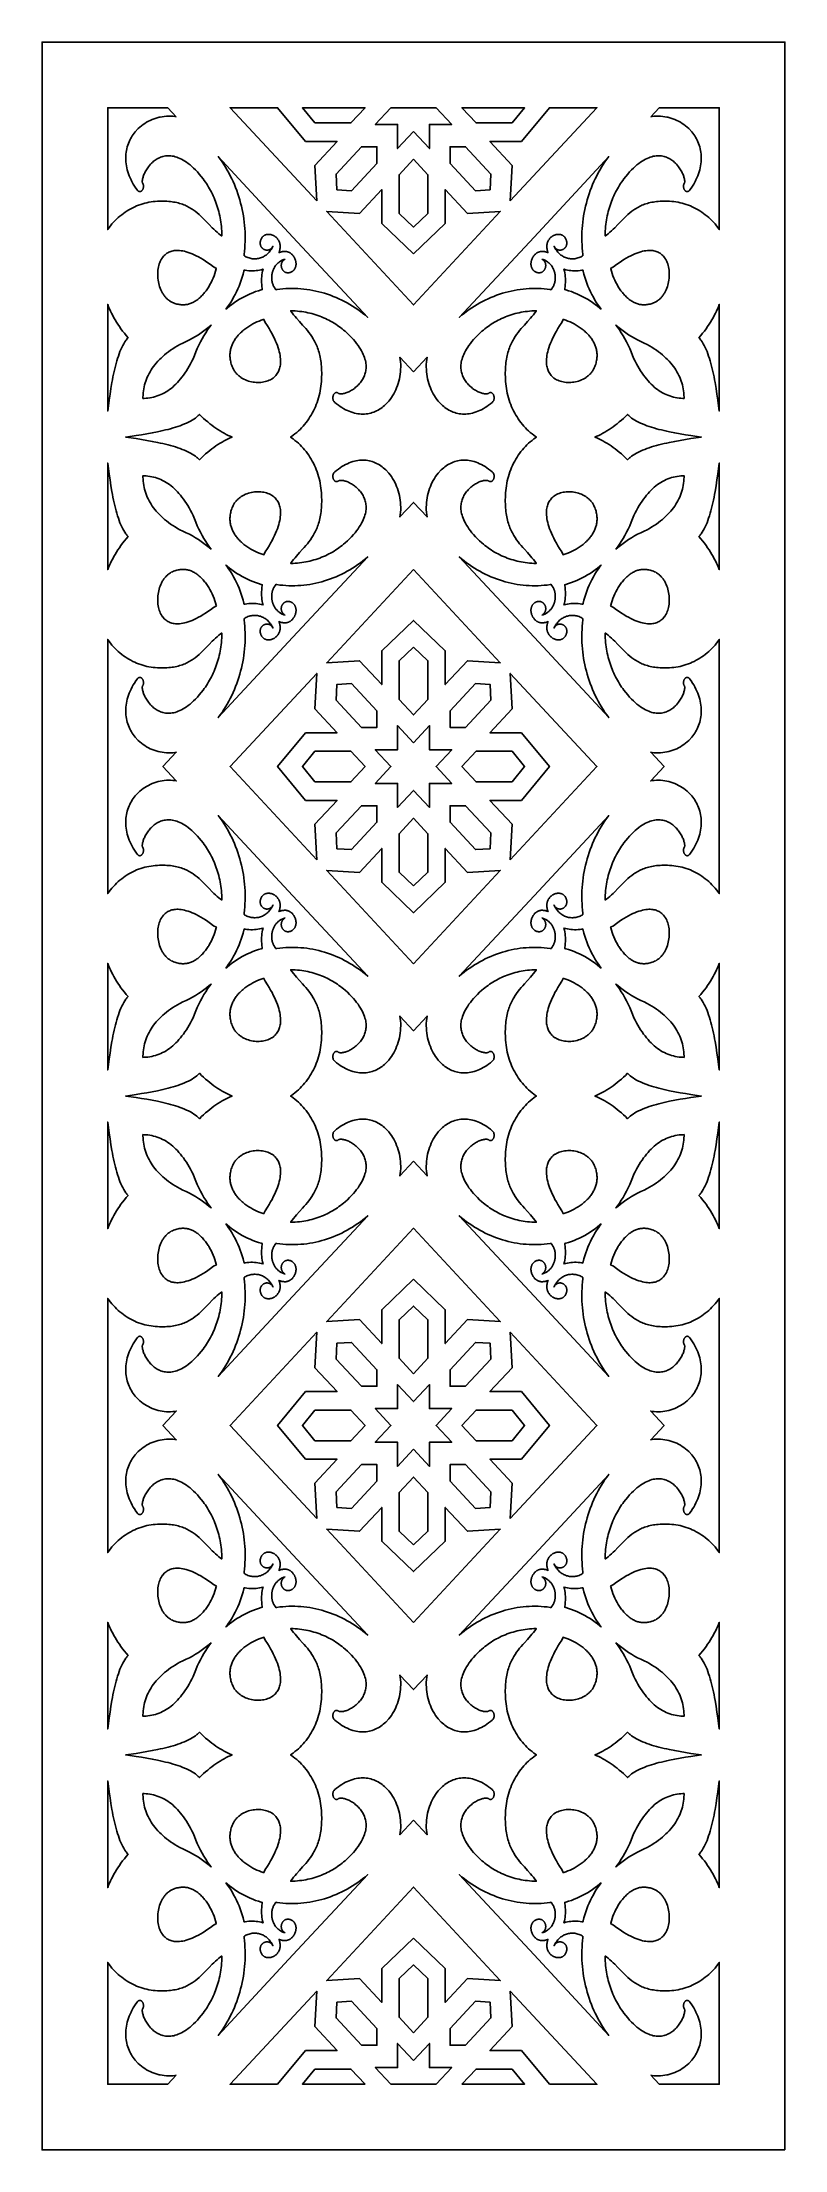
# Model space of a CAD drawing. Extents: x -170 to 170, y -482 to 482.
import ezdxf

# ---------------------------------------------------------------- set-up
doc = ezdxf.new("R2010")
doc.units = 0
doc.header["$MEASUREMENT"] = 0
doc.layers.add('LAYER_1', color=18, linetype='CONTINUOUS')

msp = doc.modelspace()

# ---------------------------------------------------------------- linework, layer by layer
at = {"layer": 'LAYER_1'}
for points in [[(170, -482.5), (170, 482.5), (-170, 482.5), (-170, -482.5)], [(-108.63, 448.33), (-112.5, 452.5), (-140, 452.5), (-140, 396.7), (-139.95, 396.77), (-139.33, 397.63), (-138.69, 398.46), (-138.03, 399.26), (-137.34, 400.04), (-136.63, 400.79), (-135.9, 401.51), (-135.15, 402.21), (-134.38, 402.87), (-133.6, 403.51), (-132.79, 404.12), (-131.97, 404.7), (-131.13, 405.25), (-130.28, 405.77), (-129.42, 406.26), (-128.54, 406.71), (-127.64, 407.14), (-126.74, 407.53), (-125.82, 407.89), (-124.9, 408.22), (-123.96, 408.52), (-123.02, 408.78), (-122.06, 409), (-121.1, 409.19), (-120.13, 409.35), (-119.16, 409.47), (-118.19, 409.56), (-117.24, 409.63), (-116.32, 409.67), (-115.42, 409.7), (-114.55, 409.7), (-113.71, 409.69), (-112.88, 409.65), (-112.08, 409.59), (-111.3, 409.52), (-110.55, 409.42), (-109.81, 409.31), (-109.09, 409.18), (-108.4, 409.03), (-107.72, 408.86), (-107.06, 408.68), (-106.42, 408.48), (-105.8, 408.27), (-105.19, 408.04), (-104.6, 407.8), (-104.03, 407.54), (-103.47, 407.27), (-102.93, 406.99), (-102.4, 406.7), (-101.88, 406.39), (-101.38, 406.08), (-100.88, 405.74), (-99.94, 405.07), (-99.05, 404.36), (-98.19, 403.63), (-97.36, 402.88), (-96.57, 402.11), (-95.8, 401.34), (-95.05, 400.57), (-93.6, 399.03), (-92.14, 397.53), (-91.42, 396.81), (-90.67, 396.11), (-89.91, 395.43), (-89.12, 394.78), (-88.29, 394.15), (-87.88, 393.86), (-87.76, 393.78), (-87.76, 393.94), (-87.78, 394.99), (-87.82, 396.04), (-87.89, 397.07), (-87.97, 398.09), (-88.08, 399.1), (-88.21, 400.1), (-88.36, 401.09), (-88.53, 402.07), (-88.72, 403.03), (-88.93, 403.99), (-89.16, 404.93), (-89.41, 405.86), (-89.68, 406.79), (-89.96, 407.7), (-90.27, 408.59), (-90.59, 409.48), (-90.93, 410.36), (-91.29, 411.22), (-91.66, 412.08), (-92.06, 412.92), (-92.46, 413.75), (-92.89, 414.57), (-93.33, 415.37), (-93.79, 416.17), (-94.26, 416.95), (-94.75, 417.72), (-95.25, 418.47), (-95.77, 419.22), (-96.28, 419.93), (-97.17, 421.03), (-98.06, 422.08), (-98.93, 423.06), (-99.8, 423.97), (-100.65, 424.81), (-101.48, 425.58), (-102.31, 426.29), (-103.12, 426.94), (-103.92, 427.52), (-104.7, 428.05), (-105.47, 428.51), (-106.22, 428.93), (-106.96, 429.29), (-107.69, 429.6), (-108.4, 429.86), (-109.1, 430.07), (-109.78, 430.24), (-110.44, 430.36), (-111.1, 430.44), (-111.73, 430.49), (-112.35, 430.49), (-112.96, 430.46), (-113.56, 430.39), (-114.13, 430.29), (-114.7, 430.16), (-115.25, 430), (-115.79, 429.81), (-116.31, 429.59), (-116.81, 429.35), (-117.31, 429.08), (-117.78, 428.79), (-118.25, 428.48), (-118.69, 428.15), (-119.13, 427.8), (-119.54, 427.43), (-119.94, 427.05), (-120.33, 426.65), (-120.69, 426.25), (-121.04, 425.83), (-121.38, 425.4), (-121.69, 424.96), (-121.99, 424.52), (-122.27, 424.08), (-122.53, 423.63), (-122.77, 423.18), (-123, 422.74), (-123.2, 422.3), (-123.38, 421.87), (-123.55, 421.44), (-123.69, 421.03), (-123.82, 420.63), (-123.92, 420.25), (-124, 419.89), (-124.07, 419.56), (-124.11, 419.25), (-124.14, 418.97), (-124.15, 418.73), (-124.15, 418.53), (-124.14, 418.36), (-124.12, 418.25), (-124.1, 418.17), (-124.09, 418.13), (-124.09, 418.12), (-124.01, 417.99), (-123.9, 417.77), (-123.8, 417.55), (-123.72, 417.32), (-123.67, 417.09), (-123.63, 416.87), (-123.61, 416.64), (-123.61, 416.42), (-123.62, 416.2), (-123.65, 415.99), (-123.69, 415.78), (-123.74, 415.58), (-123.81, 415.39), (-123.89, 415.2), (-123.98, 415.03), (-124.08, 414.86), (-124.2, 414.71), (-124.31, 414.58), (-124.44, 414.45), (-124.57, 414.34), (-124.71, 414.25), (-124.86, 414.18), (-125.01, 414.12), (-125.16, 414.09), (-125.31, 414.07), (-125.47, 414.08), (-125.63, 414.11), (-125.79, 414.16), (-125.94, 414.24), (-126.1, 414.34), (-126.25, 414.47), (-126.4, 414.63), (-126.54, 414.82), (-127.16, 415.71), (-127.76, 416.63), (-128.32, 417.55), (-128.83, 418.47), (-129.08, 418.95), (-129.3, 419.39), (-129.73, 420.31), (-130.12, 421.23), (-130.46, 422.15), (-130.76, 423.07), (-131.02, 423.99), (-131.24, 424.91), (-131.42, 425.83), (-131.56, 426.74), (-131.66, 427.65), (-131.71, 428.55), (-131.73, 429.45), (-131.71, 430.33), (-131.64, 431.2), (-131.54, 432.06), (-131.41, 432.9), (-131.23, 433.73), (-131.03, 434.54), (-130.79, 435.32), (-130.52, 436.09), (-130.22, 436.84), (-129.89, 437.56), (-129.53, 438.26), (-129.15, 438.94), (-128.74, 439.6), (-128.31, 440.24), (-127.86, 440.85), (-127.37, 441.47), (-126, 442.93), (-125.28, 443.6), (-124.54, 444.21), (-123.78, 444.79), (-122.99, 445.32), (-122.18, 445.82), (-121.35, 446.28), (-120.5, 446.7), (-119.63, 447.08), (-118.74, 447.42), (-117.84, 447.72), (-116.92, 447.98), (-116.36, 448.11), (-115.99, 448.2), (-115.05, 448.37), (-114.1, 448.5), (-113.15, 448.58), (-112.18, 448.61), (-111.22, 448.6), (-110.24, 448.55), (-109.27, 448.44)], [(-44.3, 409.87), (-45.15, 426.07), (-34.97, 437.02), (-49.37, 437.02), (-62.22, 452.5), (-83.94, 452.5)], [(-45.12, 445.51), (-28.67, 445.51), (-22.18, 452.5), (-50.84, 452.4)], [(0, 452.5), (10.35, 452.5), (17.51, 444.8), (7.26, 444.8), (7.26, 433.78), (0.02, 441.58), (0.01, 441.58), (0, 441.58), (-0.01, 441.58), (-0.02, 441.58), (-7.26, 433.78), (-7.26, 444.8), (-17.51, 444.8), (-10.35, 452.5)], [(45.12, 445.51), (28.67, 445.51), (22.18, 452.5), (50.84, 452.4)], [(44.3, 409.87), (45.15, 426.07), (34.97, 437.02), (49.37, 437.02), (62.22, 452.5), (83.94, 452.5)], [(108.63, 448.33), (112.5, 452.5), (140, 452.5), (140, 396.7), (139.95, 396.77), (139.33, 397.63), (138.69, 398.46), (138.03, 399.26), (137.34, 400.04), (136.63, 400.79), (135.9, 401.51), (135.15, 402.21), (134.38, 402.87), (133.6, 403.51), (132.79, 404.12), (131.97, 404.7), (131.13, 405.25), (130.28, 405.77), (129.42, 406.26), (128.54, 406.71), (127.64, 407.14), (126.74, 407.53), (125.82, 407.89), (124.9, 408.22), (123.96, 408.52), (123.02, 408.78), (122.06, 409), (121.1, 409.19), (120.13, 409.35), (119.16, 409.47), (118.19, 409.56), (117.24, 409.63), (116.32, 409.67), (115.42, 409.7), (114.55, 409.7), (113.71, 409.69), (112.88, 409.65), (112.08, 409.59), (111.3, 409.52), (110.55, 409.42), (109.81, 409.31), (109.09, 409.18), (108.4, 409.03), (107.72, 408.86), (107.06, 408.68), (106.42, 408.48), (105.8, 408.27), (105.19, 408.04), (104.6, 407.8), (104.03, 407.54), (103.47, 407.27), (102.93, 406.99), (102.4, 406.7), (101.88, 406.39), (101.38, 406.08), (100.88, 405.74), (99.94, 405.07), (99.05, 404.36), (98.19, 403.63), (97.36, 402.88), (96.57, 402.11), (95.8, 401.34), (95.05, 400.57), (93.6, 399.03), (92.14, 397.53), (91.42, 396.81), (90.67, 396.11), (89.91, 395.43), (89.12, 394.78), (88.29, 394.15), (87.88, 393.86), (87.76, 393.78), (87.76, 393.94), (87.78, 394.99), (87.82, 396.04), (87.89, 397.07), (87.97, 398.09), (88.08, 399.1), (88.21, 400.1), (88.36, 401.09), (88.53, 402.07), (88.72, 403.03), (88.93, 403.99), (89.16, 404.93), (89.41, 405.86), (89.68, 406.79), (89.96, 407.7), (90.27, 408.59), (90.59, 409.48), (90.93, 410.36), (91.29, 411.22), (91.66, 412.08), (92.06, 412.92), (92.46, 413.75), (92.89, 414.57), (93.33, 415.37), (93.79, 416.17), (94.26, 416.95), (94.75, 417.72), (95.25, 418.47), (95.77, 419.22), (96.28, 419.93), (97.17, 421.03), (98.06, 422.08), (98.93, 423.06), (99.8, 423.97), (100.65, 424.81), (101.48, 425.58), (102.31, 426.29), (103.12, 426.94), (103.92, 427.52), (104.7, 428.05), (105.47, 428.51), (106.22, 428.93), (106.96, 429.29), (107.69, 429.6), (108.4, 429.86), (109.1, 430.07), (109.78, 430.24), (110.44, 430.36), (111.1, 430.44), (111.73, 430.49), (112.35, 430.49), (112.96, 430.46), (113.56, 430.39), (114.13, 430.29), (114.7, 430.16), (115.25, 430), (115.79, 429.81), (116.31, 429.59), (116.81, 429.35), (117.31, 429.08), (117.78, 428.79), (118.25, 428.48), (118.69, 428.15), (119.13, 427.8), (119.54, 427.43), (119.94, 427.05), (120.33, 426.65), (120.69, 426.25), (121.04, 425.83), (121.38, 425.4), (121.69, 424.96), (121.99, 424.52), (122.27, 424.08), (122.53, 423.63), (122.77, 423.18), (123, 422.74), (123.2, 422.3), (123.38, 421.87), (123.55, 421.44), (123.69, 421.03), (123.82, 420.63), (123.92, 420.25), (124, 419.89), (124.07, 419.56), (124.11, 419.25), (124.14, 418.97), (124.15, 418.73), (124.15, 418.53), (124.14, 418.36), (124.12, 418.25), (124.1, 418.17), (124.09, 418.13), (124.09, 418.12), (124.01, 417.99), (123.9, 417.77), (123.8, 417.55), (123.72, 417.32), (123.67, 417.09), (123.63, 416.87), (123.61, 416.64), (123.61, 416.42), (123.62, 416.2), (123.65, 415.99), (123.69, 415.78), (123.74, 415.58), (123.81, 415.39), (123.89, 415.2), (123.98, 415.03), (124.08, 414.86), (124.2, 414.71), (124.31, 414.58), (124.44, 414.45), (124.57, 414.34), (124.71, 414.25), (124.86, 414.18), (125.01, 414.12), (125.16, 414.09), (125.31, 414.07), (125.47, 414.08), (125.63, 414.11), (125.79, 414.16), (125.94, 414.24), (126.1, 414.34), (126.25, 414.47), (126.4, 414.63), (126.54, 414.82), (127.16, 415.71), (127.76, 416.63), (128.32, 417.55), (128.83, 418.47), (129.08, 418.95), (129.3, 419.39), (129.73, 420.31), (130.12, 421.23), (130.46, 422.15), (130.76, 423.07), (131.02, 423.99), (131.24, 424.91), (131.42, 425.83), (131.56, 426.74), (131.66, 427.65), (131.71, 428.55), (131.73, 429.45), (131.71, 430.33), (131.64, 431.2), (131.54, 432.06), (131.41, 432.9), (131.23, 433.73), (131.03, 434.54), (130.79, 435.32), (130.52, 436.09), (130.22, 436.84), (129.89, 437.56), (129.53, 438.26), (129.15, 438.94), (128.74, 439.6), (128.31, 440.24), (127.86, 440.85), (127.37, 441.47), (126, 442.93), (125.28, 443.6), (124.54, 444.21), (123.78, 444.79), (122.99, 445.32), (122.18, 445.82), (121.35, 446.28), (120.5, 446.7), (119.63, 447.08), (118.74, 447.42), (117.84, 447.72), (116.92, 447.98), (116.36, 448.11), (115.99, 448.2), (115.05, 448.37), (114.1, 448.5), (113.15, 448.58), (112.18, 448.61), (111.22, 448.6), (110.24, 448.55), (109.27, 448.44)], [(-35.06, 414.91), (-28.38, 414.5), (-16.75, 427.01), (-16.75, 434.59), (-23.81, 434.59), (-35.43, 422.09)], [(35.06, 414.91), (28.38, 414.5), (16.75, 427.01), (16.75, 434.59), (23.81, 434.59), (35.43, 422.09)], [(-88.5, 428.89), (-87.65, 427.68), (-86.83, 426.45), (-86.05, 425.2), (-85.29, 423.93), (-84.57, 422.63), (-83.88, 421.32), (-83.22, 419.99), (-82.59, 418.65), (-82, 417.29), (-81.44, 415.91), (-80.91, 414.52), (-80.41, 413.12), (-79.95, 411.7), (-79.52, 410.28), (-79.13, 408.84), (-78.77, 407.4), (-78.44, 405.95), (-78.15, 404.49), (-77.89, 403.03), (-77.67, 401.56), (-77.48, 400.08), (-77.32, 398.6), (-77.2, 397.12), (-77.12, 395.64), (-77.07, 394.16), (-77.06, 392.68), (-77.09, 391.2), (-77.15, 389.72), (-77.25, 388.25), (-77.38, 386.78), (-77.55, 385.32), (-77.59, 384.8), (-77.15, 384.52), (-76.69, 384.27), (-76.23, 384.05), (-75.77, 383.85), (-75.29, 383.69), (-74.82, 383.56), (-74.34, 383.45), (-73.86, 383.37), (-73.38, 383.32), (-72.9, 383.3), (-72.42, 383.3), (-71.94, 383.33), (-71.47, 383.39), (-71, 383.47), (-70.53, 383.58), (-70.07, 383.72), (-69.62, 383.88), (-69.18, 384.06), (-68.74, 384.27), (-68.32, 384.51), (-67.9, 384.76), (-67.5, 385.04), (-67.11, 385.35), (-66.74, 385.67), (-66.38, 386.02), (-66.03, 386.4), (-65.7, 386.79), (-65.39, 387.21), (-65.1, 387.64), (-64.83, 388.1), (-64.71, 388.34), (-64.58, 388.58), (-64.47, 388.83), (-64.36, 389.08), (-64.48, 388.86), (-64.61, 388.64), (-64.75, 388.43), (-64.92, 388.23), (-65.03, 388.11), (-65.15, 388), (-65.27, 387.9), (-65.4, 387.8), (-65.53, 387.72), (-65.66, 387.64), (-65.79, 387.56), (-65.93, 387.5), (-66.07, 387.44), (-66.21, 387.39), (-66.35, 387.35), (-66.5, 387.32), (-66.64, 387.29), (-66.79, 387.27), (-66.94, 387.26), (-67.08, 387.25), (-67.23, 387.26), (-67.38, 387.27), (-67.52, 387.29), (-67.67, 387.31), (-67.81, 387.35), (-67.96, 387.39), (-68.1, 387.44), (-68.24, 387.5), (-68.38, 387.56), (-68.51, 387.63), (-68.65, 387.71), (-68.78, 387.8), (-68.91, 387.9), (-69.03, 388), (-69.15, 388.11), (-69.27, 388.23), (-69.4, 388.36), (-69.52, 388.51), (-69.63, 388.66), (-69.73, 388.82), (-69.83, 388.99), (-69.91, 389.17), (-69.98, 389.35), (-70.05, 389.55), (-70.1, 389.75), (-70.14, 389.96), (-70.17, 390.18), (-70.18, 390.41), (-70.18, 390.64), (-70.16, 390.88), (-70.13, 391.13), (-70.09, 391.38), (-70.02, 391.65), (-69.93, 391.9), (-69.84, 392.13), (-69.75, 392.36), (-69.64, 392.57), (-69.52, 392.77), (-69.4, 392.96), (-69.27, 393.14), (-69.13, 393.31), (-68.99, 393.46), (-68.83, 393.61), (-68.68, 393.74), (-68.52, 393.86), (-68.35, 393.97), (-68.18, 394.07), (-68, 394.16), (-67.82, 394.24), (-67.63, 394.31), (-67.45, 394.37), (-67.25, 394.42), (-67.06, 394.46), (-66.86, 394.48), (-66.66, 394.5), (-66.46, 394.51), (-66.26, 394.51), (-66.06, 394.5), (-65.85, 394.48), (-65.65, 394.46), (-65.45, 394.42), (-65.24, 394.37), (-65.04, 394.32), (-64.84, 394.25), (-64.64, 394.18), (-64.44, 394.1), (-64.24, 394.01), (-64.05, 393.92), (-63.86, 393.81), (-63.67, 393.7), (-63.49, 393.58), (-63.31, 393.45), (-63.13, 393.32), (-62.96, 393.18), (-62.79, 393.03), (-62.63, 392.87), (-62.48, 392.71), (-62.33, 392.54), (-62.19, 392.36), (-62.05, 392.17), (-61.92, 391.98), (-61.8, 391.79), (-61.69, 391.58), (-61.58, 391.38), (-61.48, 391.16), (-61.39, 390.94), (-61.32, 390.71), (-61.25, 390.48), (-61.19, 390.24), (-61.14, 390), (-61.1, 389.75), (-61.07, 389.5), (-61.05, 389.24), (-61.05, 388.98), (-61.06, 388.71), (-61.08, 388.44), (-61.1, 388.14), (-61.14, 387.84), (-61.19, 387.55), (-61.25, 387.26), (-61.32, 386.97), (-61.4, 386.68), (-61.49, 386.4), (-61.58, 386.13), (-61.33, 386.23), (-61.07, 386.33), (-60.8, 386.41), (-60.53, 386.48), (-60.26, 386.55), (-59.99, 386.6), (-59.71, 386.64), (-59.43, 386.67), (-59.18, 386.69), (-58.93, 386.7), (-58.69, 386.7), (-58.45, 386.68), (-58.21, 386.65), (-57.98, 386.61), (-57.76, 386.55), (-57.53, 386.49), (-57.32, 386.41), (-57.11, 386.33), (-56.9, 386.23), (-56.7, 386.13), (-56.51, 386.02), (-56.32, 385.89), (-56.14, 385.76), (-55.96, 385.62), (-55.79, 385.48), (-55.62, 385.32), (-55.47, 385.16), (-55.31, 385), (-55.17, 384.82), (-55.03, 384.64), (-54.9, 384.46), (-54.77, 384.27), (-54.65, 384.08), (-54.54, 383.88), (-54.44, 383.68), (-54.34, 383.47), (-54.25, 383.26), (-54.17, 383.05), (-54.09, 382.84), (-54.03, 382.62), (-53.97, 382.41), (-53.92, 382.19), (-53.87, 381.97), (-53.84, 381.75), (-53.81, 381.53), (-53.79, 381.31), (-53.79, 381.1), (-53.79, 380.88), (-53.79, 380.66), (-53.81, 380.45), (-53.84, 380.24), (-53.87, 380.03), (-53.92, 379.82), (-53.97, 379.62), (-54.04, 379.42), (-54.11, 379.23), (-54.19, 379.04), (-54.29, 378.85), (-54.39, 378.67), (-54.5, 378.5), (-54.63, 378.33), (-54.76, 378.17), (-54.91, 378.01), (-55.06, 377.86), (-55.23, 377.72), (-55.4, 377.59), (-55.59, 377.46), (-55.79, 377.35), (-56, 377.24), (-56.22, 377.14), (-56.45, 377.06), (-56.7, 376.98), (-56.93, 376.93), (-57.16, 376.9), (-57.38, 376.88), (-57.6, 376.88), (-57.81, 376.9), (-58.02, 376.92), (-58.21, 376.97), (-58.4, 377.02), (-58.58, 377.09), (-58.76, 377.17), (-58.92, 377.26), (-59.08, 377.36), (-59.23, 377.48), (-59.37, 377.6), (-59.5, 377.73), (-59.63, 377.86), (-59.74, 377.99), (-59.84, 378.12), (-59.94, 378.25), (-60.03, 378.39), (-60.11, 378.53), (-60.18, 378.67), (-60.25, 378.82), (-60.31, 378.97), (-60.36, 379.12), (-60.41, 379.27), (-60.45, 379.42), (-60.48, 379.58), (-60.5, 379.74), (-60.52, 379.89), (-60.53, 380.05), (-60.53, 380.21), (-60.53, 380.37), (-60.52, 380.53), (-60.5, 380.68), (-60.48, 380.84), (-60.44, 381), (-60.41, 381.15), (-60.36, 381.3), (-60.31, 381.45), (-60.25, 381.6), (-60.18, 381.74), (-60.1, 381.88), (-60.02, 382.02), (-59.94, 382.16), (-59.84, 382.29), (-59.74, 382.42), (-59.63, 382.54), (-59.44, 382.72), (-59.25, 382.88), (-59.04, 383.02), (-58.84, 383.14), (-59.11, 383.06), (-59.37, 382.97), (-59.63, 382.88), (-59.88, 382.77), (-60.12, 382.66), (-60.36, 382.54), (-60.6, 382.41), (-60.83, 382.28), (-61.05, 382.14), (-61.27, 381.99), (-61.48, 381.84), (-61.69, 381.68), (-61.89, 381.51), (-62.08, 381.34), (-62.27, 381.16), (-62.46, 380.97), (-62.63, 380.78), (-62.8, 380.58), (-62.97, 380.38), (-63.13, 380.18), (-63.28, 379.97), (-63.42, 379.75), (-63.56, 379.53), (-63.7, 379.31), (-63.82, 379.08), (-63.94, 378.85), (-64.06, 378.61), (-64.16, 378.37), (-64.26, 378.13), (-64.36, 377.89), (-64.44, 377.64), (-64.52, 377.39), (-64.59, 377.14), (-64.66, 376.88), (-64.72, 376.63), (-64.77, 376.37), (-64.81, 376.11), (-64.85, 375.84), (-64.88, 375.58), (-64.9, 375.32), (-64.91, 375.05), (-64.92, 374.79), (-64.92, 374.52), (-64.91, 374.25), (-64.89, 373.99), (-64.87, 373.72), (-64.84, 373.45), (-64.8, 373.19), (-64.75, 372.92), (-64.69, 372.66), (-64.63, 372.4), (-64.56, 372.13), (-64.48, 371.87), (-64.39, 371.62), (-64.3, 371.36), (-64.19, 371.1), (-64.08, 370.85), (-63.96, 370.6), (-63.83, 370.35), (-63.69, 370.11), (-63.54, 369.87), (-63.39, 369.63), (-63.22, 369.39), (-63.05, 369.16), (-62.57, 369.2), (-61.21, 369.39), (-59.84, 369.53), (-58.47, 369.64), (-57.1, 369.7), (-55.72, 369.73), (-54.34, 369.72), (-52.97, 369.67), (-51.59, 369.58), (-50.21, 369.45), (-48.84, 369.28), (-47.47, 369.08), (-46.1, 368.84), (-44.74, 368.56), (-43.38, 368.25), (-42.03, 367.9), (-40.69, 367.51), (-39.36, 367.08), (-38.03, 366.62), (-36.72, 366.12), (-35.41, 365.59), (-34.12, 365.02), (-32.84, 364.42), (-31.58, 363.78), (-30.33, 363.11), (-29.09, 362.4), (-27.87, 361.66), (-26.67, 360.88), (-25.49, 360.07), (-24.32, 359.22), (-23.18, 358.34), (-22.05, 357.43), (-20.95, 356.49), (-55.17, 393.28), (-89.38, 430.08)], [(0, 428.85), (6.6, 421.77), (6.6, 404.09), (0, 397.85), (-6.6, 404.09), (-6.6, 421.77)], [(88.5, 428.89), (87.65, 427.68), (86.83, 426.45), (86.05, 425.2), (85.29, 423.93), (84.57, 422.63), (83.88, 421.32), (83.22, 419.99), (82.59, 418.65), (82, 417.29), (81.44, 415.91), (80.91, 414.52), (80.41, 413.12), (79.95, 411.7), (79.52, 410.28), (79.13, 408.84), (78.77, 407.4), (78.44, 405.95), (78.15, 404.49), (77.89, 403.03), (77.67, 401.56), (77.48, 400.08), (77.32, 398.6), (77.2, 397.12), (77.12, 395.64), (77.07, 394.16), (77.06, 392.68), (77.09, 391.2), (77.15, 389.72), (77.25, 388.25), (77.38, 386.78), (77.55, 385.32), (77.59, 384.8), (77.15, 384.52), (76.69, 384.27), (76.23, 384.05), (75.77, 383.85), (75.29, 383.69), (74.82, 383.56), (74.34, 383.45), (73.86, 383.37), (73.38, 383.32), (72.9, 383.3), (72.42, 383.3), (71.94, 383.33), (71.47, 383.39), (71, 383.47), (70.53, 383.58), (70.07, 383.72), (69.62, 383.88), (69.18, 384.06), (68.74, 384.27), (68.32, 384.51), (67.9, 384.76), (67.5, 385.04), (67.11, 385.35), (66.74, 385.67), (66.38, 386.02), (66.03, 386.4), (65.7, 386.79), (65.39, 387.21), (65.1, 387.64), (64.83, 388.1), (64.71, 388.34), (64.58, 388.58), (64.47, 388.83), (64.36, 389.08), (64.48, 388.86), (64.61, 388.64), (64.75, 388.43), (64.92, 388.23), (65.03, 388.11), (65.15, 388), (65.27, 387.9), (65.4, 387.8), (65.53, 387.72), (65.66, 387.64), (65.79, 387.56), (65.93, 387.5), (66.07, 387.44), (66.21, 387.39), (66.35, 387.35), (66.5, 387.32), (66.64, 387.29), (66.79, 387.27), (66.94, 387.26), (67.08, 387.25), (67.23, 387.26), (67.38, 387.27), (67.52, 387.29), (67.67, 387.31), (67.81, 387.35), (67.96, 387.39), (68.1, 387.44), (68.24, 387.5), (68.38, 387.56), (68.51, 387.63), (68.65, 387.71), (68.78, 387.8), (68.91, 387.9), (69.03, 388), (69.15, 388.11), (69.27, 388.23), (69.4, 388.36), (69.52, 388.51), (69.63, 388.66), (69.73, 388.82), (69.83, 388.99), (69.91, 389.17), (69.98, 389.35), (70.05, 389.55), (70.1, 389.75), (70.14, 389.96), (70.17, 390.18), (70.18, 390.41), (70.18, 390.64), (70.16, 390.88), (70.13, 391.13), (70.09, 391.38), (70.02, 391.65), (69.93, 391.9), (69.84, 392.13), (69.75, 392.36), (69.64, 392.57), (69.52, 392.77), (69.4, 392.96), (69.27, 393.14), (69.13, 393.31), (68.99, 393.46), (68.83, 393.61), (68.68, 393.74), (68.52, 393.86), (68.35, 393.97), (68.18, 394.07), (68, 394.16), (67.82, 394.24), (67.63, 394.31), (67.45, 394.37), (67.25, 394.42), (67.06, 394.46), (66.86, 394.48), (66.66, 394.5), (66.46, 394.51), (66.26, 394.51), (66.06, 394.5), (65.85, 394.48), (65.65, 394.46), (65.45, 394.42), (65.24, 394.37), (65.04, 394.32), (64.84, 394.25), (64.64, 394.18), (64.44, 394.1), (64.24, 394.01), (64.05, 393.92), (63.86, 393.81), (63.67, 393.7), (63.49, 393.58), (63.31, 393.45), (63.13, 393.32), (62.96, 393.18), (62.79, 393.03), (62.63, 392.87), (62.48, 392.71), (62.33, 392.54), (62.19, 392.36), (62.05, 392.17), (61.92, 391.98), (61.8, 391.79), (61.69, 391.58), (61.58, 391.38), (61.48, 391.16), (61.39, 390.94), (61.32, 390.71), (61.25, 390.48), (61.19, 390.24), (61.14, 390), (61.1, 389.75), (61.07, 389.5), (61.05, 389.24), (61.05, 388.98), (61.06, 388.71), (61.08, 388.44), (61.1, 388.14), (61.14, 387.84), (61.19, 387.55), (61.25, 387.26), (61.32, 386.97), (61.4, 386.68), (61.49, 386.4), (61.58, 386.13), (61.33, 386.23), (61.07, 386.33), (60.8, 386.41), (60.53, 386.48), (60.26, 386.55), (59.99, 386.6), (59.71, 386.64), (59.43, 386.67), (59.18, 386.69), (58.93, 386.7), (58.69, 386.7), (58.45, 386.68), (58.21, 386.65), (57.98, 386.61), (57.76, 386.55), (57.53, 386.49), (57.32, 386.41), (57.11, 386.33), (56.9, 386.23), (56.7, 386.13), (56.51, 386.02), (56.32, 385.89), (56.14, 385.76), (55.96, 385.62), (55.79, 385.48), (55.62, 385.32), (55.47, 385.16), (55.31, 385), (55.17, 384.82), (55.03, 384.64), (54.9, 384.46), (54.77, 384.27), (54.65, 384.08), (54.54, 383.88), (54.44, 383.68), (54.34, 383.47), (54.25, 383.26), (54.17, 383.05), (54.09, 382.84), (54.03, 382.62), (53.97, 382.41), (53.92, 382.19), (53.87, 381.97), (53.84, 381.75), (53.81, 381.53), (53.79, 381.31), (53.79, 381.1), (53.79, 380.88), (53.79, 380.66), (53.81, 380.45), (53.84, 380.24), (53.87, 380.03), (53.92, 379.82), (53.97, 379.62), (54.04, 379.42), (54.11, 379.23), (54.19, 379.04), (54.29, 378.85), (54.39, 378.67), (54.5, 378.5), (54.63, 378.33), (54.76, 378.17), (54.91, 378.01), (55.06, 377.86), (55.23, 377.72), (55.4, 377.59), (55.59, 377.46), (55.79, 377.35), (56, 377.24), (56.22, 377.14), (56.45, 377.06), (56.7, 376.98), (56.93, 376.93), (57.16, 376.9), (57.38, 376.88), (57.6, 376.88), (57.81, 376.9), (58.02, 376.92), (58.21, 376.97), (58.4, 377.02), (58.58, 377.09), (58.76, 377.17), (58.92, 377.26), (59.08, 377.36), (59.23, 377.48), (59.37, 377.6), (59.5, 377.73), (59.63, 377.86), (59.74, 377.99), (59.84, 378.12), (59.94, 378.25), (60.03, 378.39), (60.11, 378.53), (60.18, 378.67), (60.25, 378.82), (60.31, 378.97), (60.36, 379.12), (60.41, 379.27), (60.45, 379.42), (60.48, 379.58), (60.5, 379.74), (60.52, 379.89), (60.53, 380.05), (60.53, 380.21), (60.53, 380.37), (60.52, 380.53), (60.5, 380.68), (60.48, 380.84), (60.44, 381), (60.41, 381.15), (60.36, 381.3), (60.31, 381.45), (60.25, 381.6), (60.18, 381.74), (60.1, 381.88), (60.02, 382.02), (59.94, 382.16), (59.84, 382.29), (59.74, 382.42), (59.63, 382.54), (59.44, 382.72), (59.25, 382.88), (59.04, 383.02), (58.84, 383.14), (59.11, 383.06), (59.37, 382.97), (59.63, 382.88), (59.88, 382.77), (60.12, 382.66), (60.36, 382.54), (60.6, 382.41), (60.83, 382.28), (61.05, 382.14), (61.27, 381.99), (61.48, 381.84), (61.69, 381.68), (61.89, 381.51), (62.08, 381.34), (62.27, 381.16), (62.46, 380.97), (62.63, 380.78), (62.8, 380.58), (62.97, 380.38), (63.13, 380.18), (63.28, 379.97), (63.42, 379.75), (63.56, 379.53), (63.7, 379.31), (63.82, 379.08), (63.94, 378.85), (64.06, 378.61), (64.16, 378.37), (64.26, 378.13), (64.36, 377.89), (64.44, 377.64), (64.52, 377.39), (64.59, 377.14), (64.66, 376.88), (64.72, 376.63), (64.77, 376.37), (64.81, 376.11), (64.85, 375.84), (64.88, 375.58), (64.9, 375.32), (64.91, 375.05), (64.92, 374.79), (64.92, 374.52), (64.91, 374.25), (64.89, 373.99), (64.87, 373.72), (64.84, 373.45), (64.8, 373.19), (64.75, 372.92), (64.69, 372.66), (64.63, 372.4), (64.56, 372.13), (64.48, 371.87), (64.39, 371.62), (64.3, 371.36), (64.19, 371.1), (64.08, 370.85), (63.96, 370.6), (63.83, 370.35), (63.69, 370.11), (63.54, 369.87), (63.39, 369.63), (63.22, 369.39), (63.05, 369.16), (62.57, 369.2), (61.21, 369.39), (59.84, 369.53), (58.47, 369.64), (57.1, 369.7), (55.72, 369.73), (54.34, 369.72), (52.97, 369.67), (51.59, 369.58), (50.21, 369.45), (48.84, 369.28), (47.47, 369.08), (46.1, 368.84), (44.74, 368.56), (43.38, 368.25), (42.03, 367.9), (40.69, 367.51), (39.36, 367.08), (38.03, 366.62), (36.72, 366.12), (35.41, 365.59), (34.12, 365.02), (32.84, 364.42), (31.58, 363.78), (30.33, 363.11), (29.09, 362.4), (27.87, 361.66), (26.67, 360.88), (25.49, 360.07), (24.32, 359.22), (23.18, 358.34), (22.05, 357.43), (20.95, 356.49), (55.17, 393.28), (89.38, 430.08)], [(0, 385.6), (14.5, 399.51), (14.5, 415), (24.67, 404.05), (39.74, 404.97), (0, 362.23), (-39.74, 404.97), (-24.67, 404.05), (-14.5, 415), (-14.5, 399.51)], [(-117.08, 375.14), (-117.02, 374.37), (-116.93, 373.59), (-116.81, 372.82), (-116.65, 372.06), (-116.46, 371.31), (-116.24, 370.57), (-115.99, 369.85), (-115.69, 369.12), (-115.55, 368.81), (-115.39, 368.48), (-115.22, 368.15), (-115.04, 367.82), (-114.85, 367.51), (-114.66, 367.2), (-114.46, 366.9), (-114.25, 366.61), (-114.04, 366.32), (-113.81, 366.04), (-113.58, 365.77), (-113.35, 365.51), (-113.1, 365.26), (-112.85, 365.01), (-112.59, 364.77), (-112.32, 364.54), (-112.04, 364.32), (-111.76, 364.11), (-111.46, 363.9), (-111.29, 363.79), (-110.87, 363.58), (-110.33, 363.33), (-109.8, 363.11), (-109.28, 362.91), (-108.78, 362.75), (-108.28, 362.6), (-107.8, 362.49), (-107.33, 362.39), (-106.86, 362.32), (-106.41, 362.27), (-105.96, 362.24), (-105.53, 362.23), (-105.1, 362.24), (-104.67, 362.26), (-104.25, 362.31), (-103.84, 362.37), (-103.43, 362.45), (-103.03, 362.55), (-102.63, 362.66), (-102.23, 362.79), (-101.84, 362.94), (-101.45, 363.1), (-101.06, 363.28), (-100.67, 363.47), (-100.29, 363.69), (-99.91, 363.92), (-99.53, 364.16), (-99.16, 364.42), (-98.78, 364.7), (-98.41, 364.99), (-98.05, 365.3), (-97.69, 365.62), (-97.33, 365.96), (-96.98, 366.31), (-96.63, 366.68), (-96.28, 367.06), (-95.95, 367.45), (-95.61, 367.86), (-95.29, 368.27), (-94.97, 368.7), (-94.66, 369.14), (-94.35, 369.59), (-94.05, 370.05), (-93.77, 370.49), (-93.2, 371.48), (-92.68, 372.46), (-92.19, 373.47), (-91.73, 374.5), (-91.32, 375.54), (-90.94, 376.58), (-90.61, 377.62), (-90.32, 378.66), (-90.25, 378.93), (-91.5, 379.63), (-92.95, 380.7), (-94.1, 381.51), (-95.22, 382.26), (-96.32, 382.96), (-97.38, 383.59), (-98.42, 384.17), (-99.43, 384.7), (-100.41, 385.17), (-101.35, 385.58), (-102.27, 385.95), (-103.15, 386.26), (-104, 386.52), (-104.81, 386.74), (-105.59, 386.91), (-106.34, 387.03), (-107.05, 387.12), (-107.72, 387.16), (-108.37, 387.16), (-108.98, 387.13), (-109.56, 387.07), (-110.1, 386.98), (-110.62, 386.85), (-111.12, 386.7), (-111.59, 386.52), (-112.04, 386.31), (-112.48, 386.08), (-112.9, 385.82), (-113.3, 385.52), (-113.7, 385.2), (-114.09, 384.84), (-114.46, 384.45), (-114.82, 384.03), (-114.94, 383.88), (-115.09, 383.66), (-115.24, 383.43), (-115.38, 383.2), (-115.52, 382.95), (-115.64, 382.72), (-115.92, 382.14), (-116.16, 381.56), (-116.37, 380.94), (-116.56, 380.29), (-116.73, 379.61), (-116.86, 378.91), (-116.97, 378.18), (-117.04, 377.44), (-117.09, 376.68), (-117.1, 375.92)], [(117.08, 375.14), (117.02, 374.37), (116.93, 373.59), (116.81, 372.82), (116.65, 372.06), (116.46, 371.31), (116.24, 370.57), (115.99, 369.85), (115.69, 369.12), (115.55, 368.81), (115.39, 368.48), (115.22, 368.15), (115.04, 367.82), (114.85, 367.51), (114.66, 367.2), (114.46, 366.9), (114.25, 366.61), (114.04, 366.32), (113.81, 366.04), (113.58, 365.77), (113.35, 365.51), (113.1, 365.26), (112.85, 365.01), (112.59, 364.77), (112.32, 364.54), (112.04, 364.32), (111.76, 364.11), (111.46, 363.9), (111.29, 363.79), (110.87, 363.58), (110.33, 363.33), (109.8, 363.11), (109.28, 362.91), (108.78, 362.75), (108.28, 362.6), (107.8, 362.49), (107.33, 362.39), (106.86, 362.32), (106.41, 362.27), (105.96, 362.24), (105.53, 362.23), (105.1, 362.24), (104.67, 362.26), (104.25, 362.31), (103.84, 362.37), (103.43, 362.45), (103.03, 362.55), (102.63, 362.66), (102.23, 362.79), (101.84, 362.94), (101.45, 363.1), (101.06, 363.28), (100.67, 363.47), (100.29, 363.69), (99.91, 363.92), (99.53, 364.16), (99.16, 364.42), (98.78, 364.7), (98.41, 364.99), (98.05, 365.3), (97.69, 365.62), (97.33, 365.96), (96.98, 366.31), (96.63, 366.68), (96.28, 367.06), (95.95, 367.45), (95.61, 367.86), (95.29, 368.27), (94.97, 368.7), (94.66, 369.14), (94.35, 369.59), (94.05, 370.05), (93.77, 370.49), (93.2, 371.48), (92.68, 372.46), (92.19, 373.47), (91.73, 374.5), (91.32, 375.54), (90.94, 376.58), (90.61, 377.62), (90.32, 378.66), (90.25, 378.93), (91.5, 379.63), (92.95, 380.7), (94.1, 381.51), (95.22, 382.26), (96.32, 382.96), (97.38, 383.59), (98.42, 384.17), (99.43, 384.7), (100.41, 385.17), (101.35, 385.58), (102.27, 385.95), (103.15, 386.26), (104, 386.52), (104.81, 386.74), (105.59, 386.91), (106.34, 387.03), (107.05, 387.12), (107.72, 387.16), (108.37, 387.16), (108.98, 387.13), (109.56, 387.07), (110.1, 386.98), (110.62, 386.85), (111.12, 386.7), (111.59, 386.52), (112.04, 386.31), (112.48, 386.08), (112.9, 385.82), (113.3, 385.52), (113.7, 385.2), (114.09, 384.84), (114.46, 384.45), (114.82, 384.03), (114.94, 383.88), (115.09, 383.66), (115.24, 383.43), (115.38, 383.2), (115.52, 382.95), (115.64, 382.72), (115.92, 382.14), (116.16, 381.56), (116.37, 380.94), (116.56, 380.29), (116.73, 379.61), (116.86, 378.91), (116.97, 378.18), (117.04, 377.44), (117.09, 376.68), (117.1, 375.92)], [(-85.36, 360.71), (-84.25, 361.6), (-83.13, 362.46), (-81.99, 363.27), (-80.83, 364.05), (-79.66, 364.78), (-78.46, 365.47), (-77.25, 366.11), (-76.03, 366.72), (-74.79, 367.28), (-73.53, 367.8), (-72.26, 368.28), (-70.99, 368.71), (-69.69, 369.1), (-69.23, 369.23), (-69.3, 369.66), (-69.42, 370.6), (-69.5, 371.53), (-69.54, 372.45), (-69.55, 373.35), (-69.52, 374.25), (-69.46, 375.13), (-69.37, 375.99), (-69.24, 376.84), (-69.08, 377.67), (-68.89, 378.49), (-68.88, 378.53), (-68.92, 378.52), (-69.68, 378.31), (-70.45, 378.14), (-71.24, 378.01), (-72.04, 377.9), (-72.86, 377.84), (-73.69, 377.81), (-74.54, 377.82), (-75.39, 377.86), (-76.25, 377.95), (-77.13, 378.08), (-77.52, 378.16), (-77.64, 377.65), (-78.01, 376.26), (-78.41, 374.89), (-78.86, 373.53), (-79.34, 372.18), (-79.86, 370.84), (-80.42, 369.53), (-81.02, 368.22), (-81.66, 366.94), (-82.34, 365.67), (-83.06, 364.43), (-83.82, 363.2), (-84.62, 361.99), (-85.45, 360.81), (-85.86, 360.27)], [(85.36, 360.71), (84.25, 361.6), (83.13, 362.46), (81.99, 363.27), (80.83, 364.05), (79.66, 364.78), (78.46, 365.47), (77.25, 366.11), (76.03, 366.72), (74.79, 367.28), (73.53, 367.8), (72.26, 368.28), (70.99, 368.71), (69.69, 369.1), (69.23, 369.23), (69.3, 369.66), (69.42, 370.6), (69.5, 371.53), (69.54, 372.45), (69.55, 373.35), (69.52, 374.25), (69.46, 375.13), (69.37, 375.99), (69.24, 376.84), (69.08, 377.67), (68.89, 378.49), (68.88, 378.53), (68.92, 378.52), (69.68, 378.31), (70.45, 378.14), (71.24, 378.01), (72.04, 377.9), (72.86, 377.84), (73.69, 377.81), (74.54, 377.82), (75.39, 377.86), (76.25, 377.95), (77.13, 378.08), (77.52, 378.16), (77.64, 377.65), (78.01, 376.26), (78.41, 374.89), (78.86, 373.53), (79.34, 372.18), (79.86, 370.84), (80.42, 369.53), (81.02, 368.22), (81.66, 366.94), (82.34, 365.67), (83.06, 364.43), (83.82, 363.2), (84.62, 361.99), (85.45, 360.81), (85.86, 360.27)], [(-139.69, 316.03), (-139.33, 318.65), (-138.94, 321.3), (-138.53, 323.96), (-138.07, 326.6), (-137.83, 327.9), (-137.58, 329.2), (-137.31, 330.48), (-137.04, 331.74), (-136.75, 332.98), (-136.45, 334.2), (-136.14, 335.39), (-135.82, 336.55), (-135.48, 337.68), (-135.12, 338.77), (-134.76, 339.83), (-134.37, 340.85), (-133.97, 341.82), (-133.56, 342.74), (-133.12, 343.62), (-132.67, 344.45), (-132.2, 345.22), (-131.71, 345.93), (-131.46, 346.27), (-131.21, 346.59), (-130.95, 346.89), (-130.68, 347.18), (-131.54, 348.2), (-132.37, 349.23), (-133.16, 350.25), (-133.91, 351.27), (-134.63, 352.29), (-135.31, 353.31), (-135.96, 354.32), (-136.58, 355.34), (-137.16, 356.35), (-137.71, 357.36), (-138.22, 358.36), (-138.71, 359.36), (-139.16, 360.36), (-139.58, 361.35), (-139.98, 362.34), (-140, 362.41), (-140, 313.59)], [(0, 331.58), (6.19, 338.24), (6.04, 337.19), (5.93, 336.07), (5.87, 334.94), (5.86, 333.82), (5.89, 332.7), (5.97, 331.6), (6.1, 330.5), (6.27, 329.42), (6.48, 328.35), (6.73, 327.3), (7.03, 326.27), (7.36, 325.26), (7.73, 324.27), (8.14, 323.31), (8.59, 322.37), (9.07, 321.47), (9.59, 320.59), (10.14, 319.75), (10.72, 318.94), (11.35, 318.15), (12.71, 316.68), (13.28, 316.15), (13.84, 315.67), (14.41, 315.22), (15.01, 314.8), (15.61, 314.41), (16.23, 314.04), (16.87, 313.71), (17.52, 313.41), (18.19, 313.14), (18.86, 312.9), (19.55, 312.69), (20.25, 312.52), (20.97, 312.39), (21.69, 312.29), (22.43, 312.23), (23.17, 312.21), (23.93, 312.22), (24.69, 312.28), (25.47, 312.37), (26.25, 312.51), (27.04, 312.69), (27.83, 312.91), (28.64, 313.17), (29.45, 313.48), (30.26, 313.83), (31.08, 314.23), (31.91, 314.67), (32.74, 315.16), (33.57, 315.7), (34.41, 316.29), (35.25, 316.92), (36.07, 317.58), (36.23, 317.74), (36.38, 317.9), (36.51, 318.07), (36.62, 318.26), (36.72, 318.45), (36.79, 318.65), (36.85, 318.86), (36.89, 319.07), (36.92, 319.29), (36.93, 319.51), (36.93, 319.72), (36.91, 319.94), (36.88, 320.15), (36.84, 320.36), (36.79, 320.56), (36.72, 320.76), (36.64, 320.95), (36.55, 321.13), (36.45, 321.29), (36.34, 321.45), (36.23, 321.59), (36.1, 321.71), (35.97, 321.82), (35.82, 321.91), (35.67, 321.98), (35.52, 322.03), (35.36, 322.05), (35.19, 322.06), (35.02, 322.03), (34.84, 321.98), (34.66, 321.9), (34.48, 321.79), (34.32, 321.69), (34.22, 321.63), (34.07, 321.58), (33.87, 321.53), (33.65, 321.49), (33.39, 321.47), (33.1, 321.47), (32.78, 321.48), (32.44, 321.52), (32.09, 321.58), (31.71, 321.67), (31.32, 321.77), (30.92, 321.9), (30.51, 322.05), (30.09, 322.22), (29.66, 322.41), (29.23, 322.62), (28.79, 322.85), (28.35, 323.11), (27.92, 323.38), (27.49, 323.67), (27.06, 323.98), (26.64, 324.31), (26.22, 324.66), (25.82, 325.03), (25.42, 325.41), (25.04, 325.8), (24.67, 326.21), (24.32, 326.64), (23.99, 327.08), (23.67, 327.53), (23.38, 327.99), (23.1, 328.46), (22.85, 328.94), (22.62, 329.43), (22.41, 329.93), (22.23, 330.43), (22.08, 330.94), (21.94, 331.46), (21.84, 331.99), (21.76, 332.53), (21.71, 333.07), (21.68, 333.63), (21.68, 334.21), (21.72, 334.8), (21.79, 335.41), (21.89, 336.04), (22.03, 336.7), (22.21, 337.38), (22.43, 338.08), (22.7, 338.81), (23.01, 339.56), (23.38, 340.33), (23.8, 341.13), (24.27, 341.95), (24.8, 342.79), (25.39, 343.64), (26.05, 344.52), (26.76, 345.42), (27.54, 346.33), (28.38, 347.26), (29.29, 348.2), (30.27, 349.16), (31.31, 350.12), (31.97, 350.68), (32.67, 351.24), (33.38, 351.79), (34.11, 352.32), (34.85, 352.83), (35.6, 353.33), (36.36, 353.82), (37.14, 354.28), (37.93, 354.73), (38.73, 355.16), (39.54, 355.58), (40.36, 355.97), (41.2, 356.35), (42.05, 356.7), (42.91, 357.04), (43.78, 357.36), (44.67, 357.66), (45.56, 357.93), (46.47, 358.19), (47.39, 358.42), (48.32, 358.63), (49.26, 358.82), (50.22, 358.99), (51.18, 359.13), (52.16, 359.25), (53.14, 359.35), (54.14, 359.42), (55.15, 359.47), (56.17, 359.49), (56.21, 359.49), (56.1, 359.34), (55.51, 358.5), (54.88, 357.69), (54.23, 356.89), (53.57, 356.11), (52.17, 354.55), (50.74, 352.98), (50.02, 352.18), (49.3, 351.35), (48.59, 350.49), (47.88, 349.6), (47.2, 348.67), (46.53, 347.69), (45.89, 346.66), (45.57, 346.11), (45.27, 345.55), (44.97, 344.98), (44.69, 344.39), (44.42, 343.78), (44.16, 343.15), (43.91, 342.5), (43.67, 341.83), (43.44, 341.15), (43.24, 340.44), (43.04, 339.71), (42.86, 338.96), (42.7, 338.2), (42.55, 337.4), (42.43, 336.59), (42.32, 335.76), (42.22, 334.9), (42.15, 334.02), (42.09, 333.12), (42.06, 332.2), (42.04, 331.25), (42.04, 330.27), (42.07, 329.27), (42.11, 328.25), (42.18, 327.2), (42.27, 326.11), (42.38, 325.01), (42.53, 323.92), (42.72, 322.83), (42.94, 321.75), (43.19, 320.69), (43.48, 319.64), (43.8, 318.6), (44.15, 317.58), (44.53, 316.57), (44.94, 315.57), (45.37, 314.6), (45.84, 313.64), (46.34, 312.7), (46.86, 311.78), (47.41, 310.88), (47.98, 310), (48.58, 309.15), (49.21, 308.31), (49.86, 307.5), (50.54, 306.71), (51.23, 305.95), (51.95, 305.21), (52.7, 304.5), (53.46, 303.82), (54.25, 303.16), (55.06, 302.53), (55.88, 301.93), (56.28, 301.67), (55.88, 301.41), (55.06, 300.81), (54.25, 300.18), (53.46, 299.52), (52.7, 298.84), (51.95, 298.13), (51.23, 297.39), (50.54, 296.63), (49.86, 295.84), (49.21, 295.03), (48.58, 294.19), (47.98, 293.34), (47.41, 292.46), (46.86, 291.56), (46.34, 290.64), (45.84, 289.7), (45.37, 288.74), (44.94, 287.77), (44.53, 286.77), (44.15, 285.76), (43.8, 284.74), (43.48, 283.7), (43.19, 282.65), (42.94, 281.59), (42.72, 280.51), (42.53, 279.42), (42.38, 278.33), (42.27, 277.23), (42.18, 276.14), (42.11, 275.09), (42.07, 274.07), (42.04, 273.07), (42.04, 272.09), (42.06, 271.14), (42.09, 270.22), (42.15, 269.32), (42.22, 268.44), (42.32, 267.58), (42.43, 266.75), (42.55, 265.94), (42.7, 265.14), (42.86, 264.38), (43.04, 263.63), (43.24, 262.9), (43.44, 262.19), (43.67, 261.51), (43.91, 260.84), (44.16, 260.19), (44.42, 259.56), (44.69, 258.95), (44.97, 258.36), (45.27, 257.79), (45.57, 257.23), (45.89, 256.68), (46.53, 255.65), (47.2, 254.67), (47.88, 253.74), (48.59, 252.85), (49.3, 251.99), (50.02, 251.16), (50.74, 250.35), (52.17, 248.79), (53.57, 247.23), (54.23, 246.45), (54.88, 245.65), (55.51, 244.84), (56.1, 244), (56.21, 243.85), (56.17, 243.85), (55.15, 243.87), (54.14, 243.92), (53.14, 243.99), (52.16, 244.09), (51.18, 244.21), (50.22, 244.35), (49.26, 244.52), (48.32, 244.71), (47.39, 244.92), (46.47, 245.15), (45.56, 245.41), (44.67, 245.68), (43.78, 245.98), (42.91, 246.3), (42.05, 246.64), (41.2, 246.99), (40.36, 247.37), (39.54, 247.76), (38.73, 248.18), (37.93, 248.61), (37.14, 249.06), (36.36, 249.52), (35.6, 250.01), (34.85, 250.51), (34.11, 251.02), (33.38, 251.55), (32.67, 252.1), (31.97, 252.66), (31.31, 253.22), (30.27, 254.18), (29.29, 255.14), (28.38, 256.08), (27.54, 257.01), (26.76, 257.92), (26.05, 258.82), (25.39, 259.7), (24.8, 260.55), (24.27, 261.39), (23.8, 262.21), (23.38, 263.01), (23.01, 263.78), (22.7, 264.53), (22.43, 265.26), (22.21, 265.96), (22.03, 266.64), (21.89, 267.29), (21.79, 267.93), (21.72, 268.54), (21.68, 269.13), (21.68, 269.71), (21.71, 270.27), (21.76, 270.81), (21.84, 271.35), (21.94, 271.88), (22.08, 272.4), (22.23, 272.91), (22.41, 273.41), (22.62, 273.91), (22.85, 274.4), (23.1, 274.88), (23.38, 275.35), (23.67, 275.81), (23.99, 276.26), (24.32, 276.7), (24.67, 277.13), (25.04, 277.54), (25.42, 277.93), (25.82, 278.31), (26.22, 278.68), (26.64, 279.03), (27.06, 279.36), (27.49, 279.67), (27.92, 279.96), (28.35, 280.23), (28.79, 280.49), (29.23, 280.72), (29.66, 280.93), (30.09, 281.12), (30.51, 281.29), (30.92, 281.44), (31.32, 281.57), (31.71, 281.67), (32.09, 281.76), (32.44, 281.82), (32.78, 281.86), (33.1, 281.87), (33.39, 281.87), (33.65, 281.85), (33.87, 281.81), (34.07, 281.76), (34.22, 281.71), (34.32, 281.65), (34.48, 281.55), (34.66, 281.44), (34.84, 281.36), (35.02, 281.31), (35.19, 281.28), (35.36, 281.29), (35.52, 281.31), (35.67, 281.36), (35.82, 281.43), (35.97, 281.52), (36.1, 281.63), (36.23, 281.75), (36.34, 281.89), (36.45, 282.05), (36.55, 282.21), (36.64, 282.39), (36.72, 282.58), (36.79, 282.78), (36.84, 282.98), (36.88, 283.19), (36.91, 283.4), (36.93, 283.62), (36.93, 283.83), (36.92, 284.05), (36.89, 284.27), (36.85, 284.48), (36.79, 284.68), (36.72, 284.89), (36.62, 285.08), (36.51, 285.27), (36.38, 285.44), (36.23, 285.6), (36.07, 285.76), (35.25, 286.42), (34.41, 287.05), (33.57, 287.64), (32.74, 288.18), (31.91, 288.67), (31.08, 289.11), (30.26, 289.51), (29.45, 289.86), (28.64, 290.17), (27.83, 290.43), (27.04, 290.65), (26.25, 290.83), (25.47, 290.97), (24.69, 291.06), (23.93, 291.12), (23.17, 291.13), (22.43, 291.11), (21.69, 291.05), (20.97, 290.95), (20.25, 290.82), (19.55, 290.65), (18.86, 290.44), (18.19, 290.2), (17.52, 289.93), (16.87, 289.63), (16.23, 289.3), (15.61, 288.93), (15.01, 288.54), (14.41, 288.12), (13.84, 287.67), (13.28, 287.19), (12.71, 286.66), (11.35, 285.19), (10.72, 284.4), (10.14, 283.59), (9.59, 282.75), (9.07, 281.87), (8.59, 280.97), (8.14, 280.03), (7.73, 279.07), (7.36, 278.08), (7.03, 277.07), (6.73, 276.04), (6.48, 274.99), (6.27, 273.92), (6.1, 272.84), (5.97, 271.74), (5.89, 270.64), (5.86, 269.52), (5.87, 268.4), (5.93, 267.27), (6.04, 266.15), (6.19, 265.1), (0, 271.76), (-6.19, 265.1), (-6.04, 266.15), (-5.93, 267.27), (-5.87, 268.4), (-5.86, 269.52), (-5.89, 270.64), (-5.97, 271.74), (-6.1, 272.84), (-6.27, 273.92), (-6.48, 274.99), (-6.73, 276.04), (-7.03, 277.07), (-7.36, 278.08), (-7.73, 279.07), (-8.14, 280.03), (-8.59, 280.97), (-9.07, 281.87), (-9.59, 282.75), (-10.14, 283.59), (-10.72, 284.4), (-11.35, 285.19), (-12.71, 286.66), (-13.28, 287.19), (-13.84, 287.67), (-14.41, 288.12), (-15.01, 288.54), (-15.61, 288.93), (-16.23, 289.3), (-16.87, 289.63), (-17.52, 289.93), (-18.19, 290.2), (-18.86, 290.44), (-19.55, 290.65), (-20.25, 290.82), (-20.97, 290.95), (-21.69, 291.05), (-22.43, 291.11), (-23.17, 291.13), (-23.93, 291.12), (-24.69, 291.06), (-25.47, 290.97), (-26.25, 290.83), (-27.04, 290.65), (-27.83, 290.43), (-28.64, 290.17), (-29.45, 289.86), (-30.26, 289.51), (-31.08, 289.11), (-31.91, 288.67), (-32.74, 288.18), (-33.57, 287.64), (-34.41, 287.05), (-35.25, 286.42), (-36.07, 285.76), (-36.23, 285.6), (-36.38, 285.44), (-36.51, 285.27), (-36.62, 285.08), (-36.72, 284.89), (-36.79, 284.68), (-36.85, 284.48), (-36.89, 284.27), (-36.92, 284.05), (-36.93, 283.83), (-36.93, 283.62), (-36.91, 283.4), (-36.88, 283.19), (-36.84, 282.98), (-36.79, 282.78), (-36.72, 282.58), (-36.64, 282.39), (-36.55, 282.21), (-36.45, 282.05), (-36.34, 281.89), (-36.23, 281.75), (-36.1, 281.63), (-35.97, 281.52), (-35.82, 281.43), (-35.67, 281.36), (-35.52, 281.31), (-35.36, 281.29), (-35.19, 281.28), (-35.02, 281.31), (-34.84, 281.36), (-34.66, 281.44), (-34.48, 281.55), (-34.32, 281.65), (-34.22, 281.71), (-34.07, 281.76), (-33.87, 281.81), (-33.65, 281.85), (-33.39, 281.87), (-33.1, 281.87), (-32.78, 281.86), (-32.44, 281.82), (-32.09, 281.76), (-31.71, 281.67), (-31.32, 281.57), (-30.92, 281.44), (-30.51, 281.29), (-30.09, 281.12), (-29.66, 280.93), (-29.23, 280.72), (-28.79, 280.49), (-28.35, 280.23), (-27.92, 279.96), (-27.49, 279.67), (-27.06, 279.36), (-26.64, 279.03), (-26.22, 278.68), (-25.82, 278.31), (-25.42, 277.93), (-25.04, 277.54), (-24.67, 277.13), (-24.32, 276.7), (-23.99, 276.26), (-23.67, 275.81), (-23.38, 275.35), (-23.1, 274.88), (-22.85, 274.4), (-22.62, 273.91), (-22.41, 273.41), (-22.23, 272.91), (-22.08, 272.4), (-21.94, 271.88), (-21.84, 271.35), (-21.76, 270.81), (-21.71, 270.27), (-21.68, 269.71), (-21.68, 269.13), (-21.72, 268.54), (-21.79, 267.93), (-21.89, 267.29), (-22.03, 266.64), (-22.21, 265.96), (-22.43, 265.26), (-22.7, 264.53), (-23.01, 263.78), (-23.38, 263.01), (-23.8, 262.21), (-24.27, 261.39), (-24.8, 260.55), (-25.39, 259.7), (-26.05, 258.82), (-26.76, 257.92), (-27.54, 257.01), (-28.38, 256.08), (-29.29, 255.14), (-30.27, 254.18), (-31.31, 253.22), (-31.97, 252.66), (-32.67, 252.1), (-33.38, 251.55), (-34.11, 251.02), (-34.85, 250.51), (-35.6, 250.01), (-36.36, 249.52), (-37.14, 249.06), (-37.93, 248.61), (-38.73, 248.18), (-39.54, 247.76), (-40.36, 247.37), (-41.2, 246.99), (-42.05, 246.64), (-42.91, 246.3), (-43.78, 245.98), (-44.67, 245.68), (-45.56, 245.41), (-46.47, 245.15), (-47.39, 244.92), (-48.32, 244.71), (-49.26, 244.52), (-50.22, 244.35), (-51.18, 244.21), (-52.16, 244.09), (-53.14, 243.99), (-54.14, 243.92), (-55.15, 243.87), (-56.17, 243.85), (-56.21, 243.85), (-56.1, 244), (-55.51, 244.84), (-54.88, 245.65), (-54.23, 246.45), (-53.57, 247.23), (-52.17, 248.79), (-50.74, 250.35), (-50.02, 251.16), (-49.3, 251.99), (-48.59, 252.85), (-47.88, 253.74), (-47.2, 254.67), (-46.53, 255.65), (-45.89, 256.68), (-45.57, 257.23), (-45.27, 257.79), (-44.97, 258.36), (-44.69, 258.95), (-44.42, 259.56), (-44.16, 260.19), (-43.91, 260.84), (-43.67, 261.51), (-43.44, 262.19), (-43.24, 262.9), (-43.04, 263.63), (-42.86, 264.38), (-42.7, 265.14), (-42.55, 265.94), (-42.43, 266.75), (-42.32, 267.58), (-42.22, 268.44), (-42.15, 269.32), (-42.09, 270.22), (-42.06, 271.14), (-42.04, 272.09), (-42.04, 273.07), (-42.07, 274.07), (-42.11, 275.09), (-42.18, 276.14), (-42.27, 277.23), (-42.38, 278.33), (-42.53, 279.42), (-42.72, 280.51), (-42.94, 281.59), (-43.19, 282.65), (-43.48, 283.7), (-43.8, 284.74), (-44.15, 285.76), (-44.53, 286.77), (-44.94, 287.77), (-45.37, 288.74), (-45.84, 289.7), (-46.34, 290.64), (-46.86, 291.56), (-47.41, 292.46), (-47.98, 293.34), (-48.58, 294.19), (-49.21, 295.03), (-49.86, 295.84), (-50.54, 296.63), (-51.23, 297.39), (-51.95, 298.13), (-52.7, 298.84), (-53.46, 299.52), (-54.25, 300.18), (-55.06, 300.81), (-55.88, 301.41), (-56.28, 301.67), (-55.88, 301.93), (-55.06, 302.53), (-54.25, 303.16), (-53.46, 303.82), (-52.7, 304.5), (-51.95, 305.21), (-51.23, 305.95), (-50.54, 306.71), (-49.86, 307.5), (-49.21, 308.31), (-48.58, 309.15), (-47.98, 310), (-47.41, 310.88), (-46.86, 311.78), (-46.34, 312.7), (-45.84, 313.64), (-45.37, 314.6), (-44.94, 315.57), (-44.53, 316.57), (-44.15, 317.58), (-43.8, 318.6), (-43.48, 319.64), (-43.19, 320.69), (-42.94, 321.75), (-42.72, 322.83), (-42.53, 323.92), (-42.38, 325.01), (-42.27, 326.11), (-42.18, 327.2), (-42.11, 328.25), (-42.07, 329.27), (-42.04, 330.27), (-42.04, 331.25), (-42.06, 332.2), (-42.09, 333.12), (-42.15, 334.02), (-42.22, 334.9), (-42.32, 335.76), (-42.43, 336.59), (-42.55, 337.4), (-42.7, 338.2), (-42.86, 338.96), (-43.04, 339.71), (-43.24, 340.44), (-43.44, 341.15), (-43.67, 341.83), (-43.91, 342.5), (-44.16, 343.15), (-44.42, 343.78), (-44.69, 344.39), (-44.97, 344.98), (-45.27, 345.55), (-45.57, 346.11), (-45.89, 346.66), (-46.53, 347.69), (-47.2, 348.67), (-47.88, 349.6), (-48.59, 350.49), (-49.3, 351.35), (-50.02, 352.18), (-50.74, 352.98), (-52.17, 354.55), (-53.57, 356.11), (-54.23, 356.89), (-54.88, 357.69), (-55.51, 358.5), (-56.1, 359.34), (-56.21, 359.49), (-56.17, 359.49), (-55.15, 359.47), (-54.14, 359.42), (-53.14, 359.35), (-52.16, 359.25), (-51.18, 359.13), (-50.22, 358.99), (-49.26, 358.82), (-48.32, 358.63), (-47.39, 358.42), (-46.47, 358.19), (-45.56, 357.93), (-44.67, 357.66), (-43.78, 357.36), (-42.91, 357.04), (-42.05, 356.7), (-41.2, 356.35), (-40.36, 355.97), (-39.54, 355.58), (-38.73, 355.16), (-37.93, 354.73), (-37.14, 354.28), (-36.36, 353.82), (-35.6, 353.33), (-34.85, 352.83), (-34.11, 352.32), (-33.38, 351.79), (-32.67, 351.24), (-31.97, 350.68), (-31.31, 350.12), (-30.27, 349.16), (-29.29, 348.2), (-28.38, 347.26), (-27.54, 346.33), (-26.76, 345.42), (-26.05, 344.52), (-25.39, 343.64), (-24.8, 342.79), (-24.27, 341.95), (-23.8, 341.13), (-23.38, 340.33), (-23.01, 339.56), (-22.7, 338.81), (-22.43, 338.08), (-22.21, 337.38), (-22.03, 336.7), (-21.89, 336.04), (-21.79, 335.41), (-21.72, 334.8), (-21.68, 334.21), (-21.68, 333.63), (-21.71, 333.07), (-21.76, 332.53), (-21.84, 331.99), (-21.94, 331.46), (-22.08, 330.94), (-22.23, 330.43), (-22.41, 329.93), (-22.62, 329.43), (-22.85, 328.94), (-23.1, 328.46), (-23.38, 327.99), (-23.67, 327.53), (-23.99, 327.08), (-24.32, 326.64), (-24.67, 326.21), (-25.04, 325.8), (-25.42, 325.41), (-25.82, 325.03), (-26.22, 324.66), (-26.64, 324.31), (-27.06, 323.98), (-27.49, 323.67), (-27.92, 323.38), (-28.35, 323.11), (-28.79, 322.85), (-29.23, 322.62), (-29.66, 322.41), (-30.09, 322.22), (-30.51, 322.05), (-30.92, 321.9), (-31.32, 321.77), (-31.71, 321.67), (-32.09, 321.58), (-32.44, 321.52), (-32.78, 321.48), (-33.1, 321.47), (-33.39, 321.47), (-33.65, 321.49), (-33.87, 321.53), (-34.07, 321.58), (-34.22, 321.63), (-34.32, 321.69), (-34.48, 321.79), (-34.66, 321.9), (-34.84, 321.98), (-35.02, 322.03), (-35.19, 322.06), (-35.36, 322.05), (-35.52, 322.03), (-35.67, 321.98), (-35.82, 321.91), (-35.97, 321.82), (-36.1, 321.71), (-36.23, 321.59), (-36.34, 321.45), (-36.45, 321.29), (-36.55, 321.13), (-36.64, 320.95), (-36.72, 320.76), (-36.79, 320.56), (-36.84, 320.36), (-36.88, 320.15), (-36.91, 319.94), (-36.93, 319.72), (-36.93, 319.51), (-36.92, 319.29), (-36.89, 319.07), (-36.85, 318.86), (-36.79, 318.65), (-36.72, 318.45), (-36.62, 318.26), (-36.51, 318.07), (-36.38, 317.9), (-36.23, 317.74), (-36.07, 317.58), (-35.25, 316.92), (-34.41, 316.29), (-33.57, 315.7), (-32.74, 315.16), (-31.91, 314.67), (-31.08, 314.23), (-30.26, 313.83), (-29.45, 313.48), (-28.64, 313.17), (-27.83, 312.91), (-27.04, 312.69), (-26.25, 312.51), (-25.47, 312.37), (-24.69, 312.28), (-23.93, 312.22), (-23.17, 312.21), (-22.43, 312.23), (-21.69, 312.29), (-20.97, 312.39), (-20.25, 312.52), (-19.55, 312.69), (-18.86, 312.9), (-18.19, 313.14), (-17.52, 313.41), (-16.87, 313.71), (-16.23, 314.04), (-15.61, 314.41), (-15.01, 314.8), (-14.41, 315.22), (-13.84, 315.67), (-13.28, 316.15), (-12.71, 316.68), (-11.35, 318.15), (-10.72, 318.94), (-10.14, 319.75), (-9.59, 320.59), (-9.07, 321.47), (-8.59, 322.37), (-8.14, 323.31), (-7.73, 324.27), (-7.36, 325.26), (-7.03, 326.27), (-6.73, 327.3), (-6.48, 328.35), (-6.27, 329.42), (-6.1, 330.5), (-5.97, 331.6), (-5.89, 332.7), (-5.86, 333.82), (-5.87, 334.94), (-5.93, 336.07), (-6.04, 337.19), (-6.19, 338.24)], [(139.69, 316.03), (139.33, 318.65), (138.94, 321.3), (138.53, 323.96), (138.07, 326.6), (137.83, 327.9), (137.58, 329.2), (137.31, 330.48), (137.04, 331.74), (136.75, 332.98), (136.45, 334.2), (136.14, 335.39), (135.82, 336.55), (135.48, 337.68), (135.12, 338.77), (134.76, 339.83), (134.37, 340.85), (133.97, 341.82), (133.56, 342.74), (133.12, 343.62), (132.67, 344.45), (132.2, 345.22), (131.71, 345.93), (131.46, 346.27), (131.21, 346.59), (130.95, 346.89), (130.68, 347.18), (131.54, 348.2), (132.37, 349.23), (133.16, 350.25), (133.91, 351.27), (134.63, 352.29), (135.31, 353.31), (135.96, 354.32), (136.58, 355.34), (137.16, 356.35), (137.71, 357.36), (138.22, 358.36), (138.71, 359.36), (139.16, 360.36), (139.58, 361.35), (139.98, 362.34), (140, 362.41), (140, 313.59)], [(-123.35, 319.38), (-122.44, 319.43), (-121.56, 319.52), (-120.68, 319.64), (-119.81, 319.8), (-118.96, 320), (-118.12, 320.23), (-117.28, 320.5), (-116.46, 320.81), (-115.65, 321.15), (-114.85, 321.53), (-114.06, 321.95), (-113.28, 322.4), (-112.51, 322.9), (-111.74, 323.43), (-110.99, 324), (-110.25, 324.61), (-109.52, 325.27), (-108.79, 325.96), (-108.08, 326.69), (-107.37, 327.47), (-106.68, 328.29), (-105.99, 329.15), (-105.31, 330.05), (-104.65, 331), (-103.99, 331.99), (-103.35, 333.02), (-102.71, 334.09), (-102.09, 335.21), (-101.47, 336.38), (-100.9, 337.53), (-100.31, 339.08), (-99.66, 340.68), (-98.98, 342.24), (-98.27, 343.76), (-97.52, 345.24), (-96.75, 346.68), (-95.94, 348.07), (-95.11, 349.43), (-94.25, 350.74), (-93.36, 352.02), (-92.68, 352.93), (-93.53, 352.2), (-94.71, 351.24), (-95.94, 350.32), (-97.2, 349.42), (-98.49, 348.56), (-99.83, 347.72), (-101.2, 346.92), (-102.62, 346.15), (-104.07, 345.42), (-105.55, 344.72), (-107, 344.09), (-108.07, 343.47), (-109.15, 342.81), (-110.19, 342.14), (-111.2, 341.46), (-112.16, 340.76), (-113.07, 340.06), (-113.95, 339.34), (-114.79, 338.61), (-115.59, 337.88), (-116.35, 337.13), (-117.07, 336.37), (-117.76, 335.6), (-118.4, 334.82), (-119.01, 334.03), (-119.58, 333.24), (-120.11, 332.43), (-120.61, 331.61), (-121.07, 330.78), (-121.49, 329.94), (-121.88, 329.09), (-122.23, 328.23), (-122.55, 327.35), (-122.83, 326.47), (-123.08, 325.57), (-123.3, 324.67), (-123.48, 323.75), (-123.63, 322.82), (-123.75, 321.87), (-123.83, 320.92), (-123.88, 319.95), (-123.89, 319.37)], [(-84.03, 338.64), (-84, 338.17), (-83.95, 337.68), (-83.88, 337.18), (-83.8, 336.67), (-83.69, 336.15), (-83.56, 335.62), (-83.4, 335.07), (-83.22, 334.52), (-83.01, 333.95), (-82.78, 333.37), (-82.58, 332.92), (-82.48, 332.73), (-82.29, 332.41), (-82.09, 332.11), (-81.89, 331.81), (-81.67, 331.52), (-81.45, 331.24), (-81.22, 330.97), (-80.98, 330.7), (-80.74, 330.45), (-80.49, 330.2), (-80.23, 329.96), (-79.96, 329.73), (-79.69, 329.51), (-79.41, 329.29), (-79.12, 329.08), (-78.83, 328.88), (-78.53, 328.69), (-78.23, 328.51), (-77.92, 328.33), (-77.63, 328.18), (-76.95, 327.86), (-76.28, 327.59), (-75.59, 327.35), (-74.9, 327.15), (-74.19, 326.98), (-73.47, 326.85), (-72.75, 326.75), (-72.03, 326.69), (-71.31, 326.67), (-70.59, 326.68), (-69.89, 326.73), (-69.2, 326.81), (-68.53, 326.92), (-67.87, 327.07), (-67.24, 327.24), (-66.64, 327.45), (-66.06, 327.68), (-65.52, 327.94), (-64.98, 328.23), (-64.77, 328.36), (-64.54, 328.51), (-64.32, 328.67), (-64.11, 328.83), (-63.91, 328.99), (-63.76, 329.12), (-63.38, 329.5), (-63.01, 329.91), (-62.68, 330.32), (-62.38, 330.75), (-62.1, 331.19), (-61.86, 331.64), (-61.64, 332.11), (-61.45, 332.59), (-61.28, 333.1), (-61.14, 333.63), (-61.03, 334.19), (-60.94, 334.78), (-60.88, 335.4), (-60.85, 336.06), (-60.86, 336.75), (-60.9, 337.48), (-60.97, 338.24), (-61.09, 339.04), (-61.25, 339.88), (-61.45, 340.76), (-61.69, 341.67), (-61.98, 342.62), (-62.32, 343.6), (-62.71, 344.62), (-63.14, 345.67), (-63.63, 346.76), (-64.17, 347.87), (-64.76, 349.02), (-65.41, 350.2), (-66.11, 351.41), (-66.86, 352.64), (-67.86, 354.2), (-68.51, 355.54), (-68.76, 355.47), (-69.72, 355.16), (-70.69, 354.8), (-71.66, 354.39), (-72.63, 353.95), (-73.58, 353.46), (-74.52, 352.93), (-75.44, 352.37), (-76.35, 351.75), (-76.76, 351.45), (-77.19, 351.13), (-77.61, 350.8), (-78.02, 350.47), (-78.41, 350.12), (-78.8, 349.77), (-79.18, 349.42), (-79.54, 349.05), (-79.9, 348.68), (-80.24, 348.31), (-80.56, 347.93), (-80.88, 347.55), (-81.18, 347.16), (-81.46, 346.76), (-81.74, 346.37), (-81.99, 345.97), (-82.24, 345.56), (-82.47, 345.15), (-82.68, 344.74), (-82.88, 344.33), (-83.06, 343.92), (-83.23, 343.5), (-83.38, 343.08), (-83.51, 342.65), (-83.64, 342.23), (-83.74, 341.8), (-83.83, 341.36), (-83.9, 340.93), (-83.96, 340.48), (-84, 340.03), (-84.03, 339.58), (-84.04, 339.11)], [(84.03, 338.64), (84, 338.17), (83.95, 337.68), (83.88, 337.18), (83.8, 336.67), (83.69, 336.15), (83.56, 335.62), (83.4, 335.07), (83.22, 334.52), (83.01, 333.95), (82.78, 333.37), (82.58, 332.92), (82.48, 332.73), (82.29, 332.41), (82.09, 332.11), (81.89, 331.81), (81.67, 331.52), (81.45, 331.24), (81.22, 330.97), (80.98, 330.7), (80.74, 330.45), (80.49, 330.2), (80.23, 329.96), (79.96, 329.73), (79.69, 329.51), (79.41, 329.29), (79.12, 329.08), (78.83, 328.88), (78.53, 328.69), (78.23, 328.51), (77.92, 328.33), (77.63, 328.18), (76.95, 327.86), (76.28, 327.59), (75.59, 327.35), (74.9, 327.15), (74.19, 326.98), (73.47, 326.85), (72.75, 326.75), (72.03, 326.69), (71.31, 326.67), (70.59, 326.68), (69.89, 326.73), (69.2, 326.81), (68.53, 326.92), (67.87, 327.07), (67.24, 327.24), (66.64, 327.45), (66.06, 327.68), (65.52, 327.94), (64.98, 328.23), (64.77, 328.36), (64.54, 328.51), (64.32, 328.67), (64.11, 328.83), (63.91, 328.99), (63.76, 329.12), (63.38, 329.5), (63.01, 329.91), (62.68, 330.32), (62.38, 330.75), (62.1, 331.19), (61.86, 331.64), (61.64, 332.11), (61.45, 332.59), (61.28, 333.1), (61.14, 333.63), (61.03, 334.19), (60.94, 334.78), (60.88, 335.4), (60.85, 336.06), (60.86, 336.75), (60.9, 337.48), (60.97, 338.24), (61.09, 339.04), (61.25, 339.88), (61.45, 340.76), (61.69, 341.67), (61.98, 342.62), (62.32, 343.6), (62.71, 344.62), (63.14, 345.67), (63.63, 346.76), (64.17, 347.87), (64.76, 349.02), (65.41, 350.2), (66.11, 351.41), (66.86, 352.64), (67.86, 354.2), (68.51, 355.54), (68.76, 355.47), (69.72, 355.16), (70.69, 354.8), (71.66, 354.39), (72.63, 353.95), (73.58, 353.46), (74.52, 352.93), (75.44, 352.37), (76.35, 351.75), (76.76, 351.45), (77.19, 351.13), (77.61, 350.8), (78.02, 350.47), (78.41, 350.12), (78.8, 349.77), (79.18, 349.42), (79.54, 349.05), (79.9, 348.68), (80.24, 348.31), (80.56, 347.93), (80.88, 347.55), (81.18, 347.16), (81.46, 346.76), (81.74, 346.37), (81.99, 345.97), (82.24, 345.56), (82.47, 345.15), (82.68, 344.74), (82.88, 344.33), (83.06, 343.92), (83.23, 343.5), (83.38, 343.08), (83.51, 342.65), (83.64, 342.23), (83.74, 341.8), (83.83, 341.36), (83.9, 340.93), (83.96, 340.48), (84, 340.03), (84.03, 339.58), (84.04, 339.11)], [(123.35, 319.38), (122.44, 319.43), (121.56, 319.52), (120.68, 319.64), (119.81, 319.8), (118.96, 320), (118.12, 320.23), (117.28, 320.5), (116.46, 320.81), (115.65, 321.15), (114.85, 321.53), (114.06, 321.95), (113.28, 322.4), (112.51, 322.9), (111.74, 323.43), (110.99, 324), (110.25, 324.61), (109.52, 325.27), (108.79, 325.96), (108.08, 326.69), (107.37, 327.47), (106.68, 328.29), (105.99, 329.15), (105.31, 330.05), (104.65, 331), (103.99, 331.99), (103.35, 333.02), (102.71, 334.09), (102.09, 335.21), (101.47, 336.38), (100.9, 337.53), (100.31, 339.08), (99.66, 340.68), (98.98, 342.24), (98.27, 343.76), (97.52, 345.24), (96.75, 346.68), (95.94, 348.07), (95.11, 349.43), (94.25, 350.74), (93.36, 352.02), (92.68, 352.93), (93.53, 352.2), (94.71, 351.24), (95.94, 350.32), (97.2, 349.42), (98.49, 348.56), (99.83, 347.72), (101.2, 346.92), (102.62, 346.15), (104.07, 345.42), (105.55, 344.72), (107, 344.09), (108.07, 343.47), (109.15, 342.81), (110.19, 342.14), (111.2, 341.46), (112.16, 340.76), (113.07, 340.06), (113.95, 339.34), (114.79, 338.61), (115.59, 337.88), (116.35, 337.13), (117.07, 336.37), (117.76, 335.6), (118.4, 334.82), (119.01, 334.03), (119.58, 333.24), (120.11, 332.43), (120.61, 331.61), (121.07, 330.78), (121.49, 329.94), (121.88, 329.09), (122.23, 328.23), (122.55, 327.35), (122.83, 326.47), (123.08, 325.57), (123.3, 324.67), (123.48, 323.75), (123.63, 322.82), (123.75, 321.87), (123.83, 320.92), (123.88, 319.95), (123.89, 319.37)], [(-126.99, 300.97), (-124.55, 300.58), (-122.09, 300.17), (-119.62, 299.72), (-117.16, 299.23), (-115.95, 298.97), (-114.75, 298.7), (-113.56, 298.41), (-112.38, 298.12), (-111.23, 297.81), (-110.1, 297.49), (-108.99, 297.15), (-107.91, 296.8), (-106.86, 296.44), (-105.84, 296.06), (-104.86, 295.66), (-103.92, 295.25), (-103.01, 294.82), (-102.15, 294.37), (-101.33, 293.9), (-100.57, 293.42), (-99.85, 292.92), (-99.19, 292.39), (-98.87, 292.12), (-98.58, 291.85), (-98.29, 291.57), (-98.03, 291.28), (-97.08, 292.21), (-96.12, 293.09), (-95.17, 293.94), (-94.22, 294.75), (-93.28, 295.52), (-92.33, 296.26), (-91.39, 296.96), (-90.44, 297.62), (-89.5, 298.25), (-88.57, 298.84), (-87.63, 299.39), (-86.7, 299.91), (-85.78, 300.4), (-84.85, 300.86), (-83.93, 301.28), (-83.02, 301.67), (-83.93, 302.06), (-84.85, 302.48), (-85.78, 302.94), (-86.7, 303.43), (-87.63, 303.95), (-88.57, 304.5), (-89.5, 305.09), (-90.44, 305.72), (-91.39, 306.38), (-92.33, 307.08), (-93.28, 307.82), (-94.22, 308.59), (-95.17, 309.4), (-96.12, 310.25), (-97.08, 311.13), (-98.03, 312.06), (-98.29, 311.77), (-98.58, 311.49), (-98.87, 311.22), (-99.19, 310.95), (-99.85, 310.42), (-100.57, 309.92), (-101.33, 309.44), (-102.15, 308.97), (-103.01, 308.52), (-103.92, 308.09), (-104.86, 307.68), (-105.84, 307.28), (-106.86, 306.9), (-107.91, 306.54), (-108.99, 306.19), (-110.1, 305.85), (-111.23, 305.53), (-112.38, 305.22), (-113.56, 304.93), (-114.75, 304.64), (-115.95, 304.37), (-117.16, 304.11), (-119.62, 303.62), (-122.09, 303.17), (-124.55, 302.76), (-126.99, 302.37), (-131.7, 301.67)], [(126.99, 300.97), (124.55, 300.58), (122.09, 300.17), (119.62, 299.72), (117.16, 299.23), (115.95, 298.97), (114.75, 298.7), (113.56, 298.41), (112.38, 298.12), (111.23, 297.81), (110.1, 297.49), (108.99, 297.15), (107.91, 296.8), (106.86, 296.44), (105.84, 296.06), (104.86, 295.66), (103.92, 295.25), (103.01, 294.82), (102.15, 294.37), (101.33, 293.9), (100.57, 293.42), (99.85, 292.92), (99.19, 292.39), (98.87, 292.12), (98.58, 291.85), (98.29, 291.57), (98.03, 291.28), (97.08, 292.21), (96.12, 293.09), (95.17, 293.94), (94.22, 294.75), (93.28, 295.52), (92.33, 296.26), (91.39, 296.96), (90.44, 297.62), (89.5, 298.25), (88.57, 298.84), (87.63, 299.39), (86.7, 299.91), (85.78, 300.4), (84.85, 300.86), (83.93, 301.28), (83.02, 301.67), (83.93, 302.06), (84.85, 302.48), (85.78, 302.94), (86.7, 303.43), (87.63, 303.95), (88.57, 304.5), (89.5, 305.09), (90.44, 305.72), (91.39, 306.38), (92.33, 307.08), (93.28, 307.82), (94.22, 308.59), (95.17, 309.4), (96.12, 310.25), (97.08, 311.13), (98.03, 312.06), (98.29, 311.77), (98.58, 311.49), (98.87, 311.22), (99.19, 310.95), (99.85, 310.42), (100.57, 309.92), (101.33, 309.44), (102.15, 308.97), (103.01, 308.52), (103.92, 308.09), (104.86, 307.68), (105.84, 307.28), (106.86, 306.9), (107.91, 306.54), (108.99, 306.19), (110.1, 305.85), (111.23, 305.53), (112.38, 305.22), (113.56, 304.93), (114.75, 304.64), (115.95, 304.37), (117.16, 304.11), (119.62, 303.62), (122.09, 303.17), (124.55, 302.76), (126.99, 302.37), (131.7, 301.67)], [(-139.98, 241), (-139.58, 241.99), (-139.16, 242.98), (-138.71, 243.98), (-138.22, 244.98), (-137.71, 245.98), (-137.16, 246.99), (-136.58, 248), (-135.96, 249.02), (-135.31, 250.03), (-134.63, 251.05), (-133.91, 252.07), (-133.16, 253.09), (-132.37, 254.11), (-131.54, 255.14), (-130.68, 256.16), (-130.95, 256.45), (-131.21, 256.75), (-131.46, 257.07), (-131.71, 257.41), (-132.2, 258.12), (-132.67, 258.89), (-133.12, 259.72), (-133.56, 260.59), (-133.97, 261.52), (-134.37, 262.49), (-134.76, 263.51), (-135.12, 264.57), (-135.48, 265.66), (-135.82, 266.79), (-136.14, 267.95), (-136.45, 269.14), (-136.75, 270.36), (-137.04, 271.6), (-137.31, 272.86), (-137.58, 274.14), (-137.83, 275.44), (-138.07, 276.74), (-138.53, 279.38), (-138.94, 282.04), (-139.33, 284.69), (-139.69, 287.31), (-140, 289.75), (-140, 240.93)], [(139.98, 241), (139.58, 241.99), (139.16, 242.98), (138.71, 243.98), (138.22, 244.98), (137.71, 245.98), (137.16, 246.99), (136.58, 248), (135.96, 249.02), (135.31, 250.03), (134.63, 251.05), (133.91, 252.07), (133.16, 253.09), (132.37, 254.11), (131.54, 255.14), (130.68, 256.16), (130.95, 256.45), (131.21, 256.75), (131.46, 257.07), (131.71, 257.41), (132.2, 258.12), (132.67, 258.89), (133.12, 259.72), (133.56, 260.59), (133.97, 261.52), (134.37, 262.49), (134.76, 263.51), (135.12, 264.57), (135.48, 265.66), (135.82, 266.79), (136.14, 267.95), (136.45, 269.14), (136.75, 270.36), (137.04, 271.6), (137.31, 272.86), (137.58, 274.14), (137.83, 275.44), (138.07, 276.74), (138.53, 279.38), (138.94, 282.04), (139.33, 284.69), (139.69, 287.31), (140, 289.75), (140, 240.93)], [(-123.88, 283.39), (-123.83, 282.42), (-123.75, 281.47), (-123.63, 280.52), (-123.48, 279.59), (-123.3, 278.67), (-123.08, 277.77), (-122.83, 276.87), (-122.55, 275.99), (-122.23, 275.11), (-121.88, 274.25), (-121.49, 273.4), (-121.07, 272.56), (-120.61, 271.73), (-120.11, 270.91), (-119.58, 270.1), (-119.01, 269.31), (-118.4, 268.52), (-117.76, 267.74), (-117.07, 266.97), (-116.35, 266.21), (-115.59, 265.46), (-114.79, 264.73), (-113.95, 264), (-113.07, 263.28), (-112.16, 262.58), (-111.2, 261.88), (-110.19, 261.2), (-109.15, 260.53), (-108.07, 259.87), (-107, 259.25), (-105.55, 258.62), (-104.07, 257.92), (-102.62, 257.19), (-101.2, 256.42), (-99.83, 255.62), (-98.49, 254.78), (-97.2, 253.92), (-95.94, 253.02), (-94.71, 252.1), (-93.53, 251.14), (-92.68, 250.41), (-93.36, 251.32), (-94.25, 252.6), (-95.11, 253.91), (-95.94, 255.27), (-96.75, 256.66), (-97.52, 258.1), (-98.27, 259.58), (-98.98, 261.1), (-99.66, 262.66), (-100.31, 264.26), (-100.9, 265.81), (-101.47, 266.96), (-102.09, 268.12), (-102.71, 269.25), (-103.35, 270.32), (-103.99, 271.35), (-104.65, 272.34), (-105.31, 273.29), (-105.99, 274.19), (-106.68, 275.05), (-107.37, 275.87), (-108.08, 276.65), (-108.79, 277.38), (-109.52, 278.07), (-110.25, 278.73), (-110.99, 279.34), (-111.74, 279.91), (-112.51, 280.44), (-113.28, 280.94), (-114.06, 281.39), (-114.85, 281.81), (-115.65, 282.19), (-116.46, 282.53), (-117.28, 282.84), (-118.12, 283.11), (-118.96, 283.34), (-119.81, 283.54), (-120.68, 283.7), (-121.56, 283.82), (-122.44, 283.91), (-123.35, 283.96), (-123.89, 283.97)], [(123.88, 283.39), (123.83, 282.42), (123.75, 281.47), (123.63, 280.52), (123.48, 279.59), (123.3, 278.67), (123.08, 277.77), (122.83, 276.87), (122.55, 275.99), (122.23, 275.11), (121.88, 274.25), (121.49, 273.4), (121.07, 272.56), (120.61, 271.73), (120.11, 270.91), (119.58, 270.1), (119.01, 269.31), (118.4, 268.52), (117.76, 267.74), (117.07, 266.97), (116.35, 266.21), (115.59, 265.46), (114.79, 264.73), (113.95, 264), (113.07, 263.28), (112.16, 262.58), (111.2, 261.88), (110.19, 261.2), (109.15, 260.53), (108.07, 259.87), (107, 259.25), (105.55, 258.62), (104.07, 257.92), (102.62, 257.19), (101.2, 256.42), (99.83, 255.62), (98.49, 254.78), (97.2, 253.92), (95.94, 253.02), (94.71, 252.1), (93.53, 251.14), (92.68, 250.41), (93.36, 251.32), (94.25, 252.6), (95.11, 253.91), (95.94, 255.27), (96.75, 256.66), (97.52, 258.1), (98.27, 259.58), (98.98, 261.1), (99.66, 262.66), (100.31, 264.26), (100.9, 265.81), (101.47, 266.96), (102.09, 268.12), (102.71, 269.25), (103.35, 270.32), (103.99, 271.35), (104.65, 272.34), (105.31, 273.29), (105.99, 274.19), (106.68, 275.05), (107.37, 275.87), (108.08, 276.65), (108.79, 277.38), (109.52, 278.07), (110.25, 278.73), (110.99, 279.34), (111.74, 279.91), (112.51, 280.44), (113.28, 280.94), (114.06, 281.39), (114.85, 281.81), (115.65, 282.19), (116.46, 282.53), (117.28, 282.84), (118.12, 283.11), (118.96, 283.34), (119.81, 283.54), (120.68, 283.7), (121.56, 283.82), (122.44, 283.91), (123.35, 283.96), (123.89, 283.97)], [(-84.03, 263.76), (-84, 263.31), (-83.96, 262.86), (-83.9, 262.41), (-83.83, 261.98), (-83.74, 261.54), (-83.64, 261.11), (-83.51, 260.69), (-83.38, 260.26), (-83.23, 259.84), (-83.06, 259.42), (-82.88, 259.01), (-82.68, 258.6), (-82.47, 258.19), (-82.24, 257.78), (-81.99, 257.37), (-81.74, 256.97), (-81.46, 256.58), (-81.18, 256.18), (-80.88, 255.79), (-80.56, 255.41), (-80.24, 255.03), (-79.9, 254.65), (-79.54, 254.29), (-79.18, 253.92), (-78.8, 253.57), (-78.41, 253.21), (-78.02, 252.87), (-77.61, 252.53), (-77.19, 252.21), (-76.76, 251.88), (-76.35, 251.59), (-75.44, 250.97), (-74.52, 250.41), (-73.58, 249.88), (-72.63, 249.39), (-71.66, 248.95), (-70.69, 248.54), (-69.72, 248.18), (-68.76, 247.87), (-68.51, 247.8), (-67.86, 249.14), (-66.86, 250.7), (-66.11, 251.93), (-65.41, 253.14), (-64.76, 254.32), (-64.17, 255.47), (-63.63, 256.58), (-63.14, 257.67), (-62.71, 258.72), (-62.32, 259.74), (-61.98, 260.72), (-61.69, 261.67), (-61.45, 262.58), (-61.25, 263.46), (-61.09, 264.3), (-60.97, 265.1), (-60.9, 265.86), (-60.86, 266.59), (-60.85, 267.28), (-60.88, 267.94), (-60.94, 268.56), (-61.03, 269.15), (-61.14, 269.71), (-61.28, 270.24), (-61.45, 270.75), (-61.64, 271.23), (-61.86, 271.7), (-62.1, 272.15), (-62.38, 272.59), (-62.68, 273.02), (-63.01, 273.43), (-63.38, 273.84), (-63.76, 274.22), (-63.91, 274.35), (-64.11, 274.51), (-64.32, 274.67), (-64.54, 274.83), (-64.77, 274.98), (-64.98, 275.11), (-65.52, 275.4), (-66.06, 275.66), (-66.64, 275.89), (-67.24, 276.1), (-67.87, 276.27), (-68.53, 276.42), (-69.2, 276.53), (-69.89, 276.61), (-70.59, 276.66), (-71.31, 276.67), (-72.03, 276.65), (-72.75, 276.59), (-73.47, 276.49), (-74.19, 276.36), (-74.9, 276.19), (-75.59, 275.99), (-76.28, 275.75), (-76.95, 275.48), (-77.63, 275.16), (-77.92, 275.01), (-78.23, 274.83), (-78.53, 274.65), (-78.83, 274.46), (-79.12, 274.26), (-79.41, 274.05), (-79.69, 273.83), (-79.96, 273.61), (-80.23, 273.38), (-80.49, 273.14), (-80.74, 272.89), (-80.98, 272.64), (-81.22, 272.37), (-81.45, 272.1), (-81.67, 271.82), (-81.89, 271.53), (-82.09, 271.23), (-82.29, 270.93), (-82.48, 270.61), (-82.58, 270.42), (-82.78, 269.97), (-83.01, 269.39), (-83.22, 268.82), (-83.4, 268.27), (-83.56, 267.72), (-83.69, 267.19), (-83.8, 266.67), (-83.88, 266.16), (-83.95, 265.66), (-84, 265.17), (-84.03, 264.7), (-84.04, 264.23)], [(84.03, 263.76), (84, 263.31), (83.96, 262.86), (83.9, 262.41), (83.83, 261.98), (83.74, 261.54), (83.64, 261.11), (83.51, 260.69), (83.38, 260.26), (83.23, 259.84), (83.06, 259.42), (82.88, 259.01), (82.68, 258.6), (82.47, 258.19), (82.24, 257.78), (81.99, 257.37), (81.74, 256.97), (81.46, 256.58), (81.18, 256.18), (80.88, 255.79), (80.56, 255.41), (80.24, 255.03), (79.9, 254.65), (79.54, 254.29), (79.18, 253.92), (78.8, 253.57), (78.41, 253.21), (78.02, 252.87), (77.61, 252.53), (77.19, 252.21), (76.76, 251.88), (76.35, 251.59), (75.44, 250.97), (74.52, 250.41), (73.58, 249.88), (72.63, 249.39), (71.66, 248.95), (70.69, 248.54), (69.72, 248.18), (68.76, 247.87), (68.51, 247.8), (67.86, 249.14), (66.86, 250.7), (66.11, 251.93), (65.41, 253.14), (64.76, 254.32), (64.17, 255.47), (63.63, 256.58), (63.14, 257.67), (62.71, 258.72), (62.32, 259.74), (61.98, 260.72), (61.69, 261.67), (61.45, 262.58), (61.25, 263.46), (61.09, 264.3), (60.97, 265.1), (60.9, 265.86), (60.86, 266.59), (60.85, 267.28), (60.88, 267.94), (60.94, 268.56), (61.03, 269.15), (61.14, 269.71), (61.28, 270.24), (61.45, 270.75), (61.64, 271.23), (61.86, 271.7), (62.1, 272.15), (62.38, 272.59), (62.68, 273.02), (63.01, 273.43), (63.38, 273.84), (63.76, 274.22), (63.91, 274.35), (64.11, 274.51), (64.32, 274.67), (64.54, 274.83), (64.77, 274.98), (64.98, 275.11), (65.52, 275.4), (66.06, 275.66), (66.64, 275.89), (67.24, 276.1), (67.87, 276.27), (68.53, 276.42), (69.2, 276.53), (69.89, 276.61), (70.59, 276.66), (71.31, 276.67), (72.03, 276.65), (72.75, 276.59), (73.47, 276.49), (74.19, 276.36), (74.9, 276.19), (75.59, 275.99), (76.28, 275.75), (76.95, 275.48), (77.63, 275.16), (77.92, 275.01), (78.23, 274.83), (78.53, 274.65), (78.83, 274.46), (79.12, 274.26), (79.41, 274.05), (79.69, 273.83), (79.96, 273.61), (80.23, 273.38), (80.49, 273.14), (80.74, 272.89), (80.98, 272.64), (81.22, 272.37), (81.45, 272.1), (81.67, 271.82), (81.89, 271.53), (82.09, 271.23), (82.29, 270.93), (82.48, 270.61), (82.58, 270.42), (82.78, 269.97), (83.01, 269.39), (83.22, 268.82), (83.4, 268.27), (83.56, 267.72), (83.69, 267.19), (83.8, 266.67), (83.88, 266.16), (83.95, 265.66), (84, 265.17), (84.03, 264.7), (84.04, 264.23)], [(-55.17, 210.06), (-20.95, 246.85), (-22.05, 245.91), (-23.18, 245), (-24.32, 244.12), (-25.49, 243.27), (-26.67, 242.46), (-27.87, 241.68), (-29.09, 240.94), (-30.33, 240.23), (-31.58, 239.56), (-32.84, 238.92), (-34.12, 238.32), (-35.41, 237.75), (-36.72, 237.22), (-38.03, 236.72), (-39.36, 236.26), (-40.69, 235.83), (-42.03, 235.44), (-43.38, 235.09), (-44.74, 234.78), (-46.1, 234.5), (-47.47, 234.26), (-48.84, 234.06), (-50.21, 233.89), (-51.59, 233.76), (-52.97, 233.67), (-54.34, 233.62), (-55.72, 233.61), (-57.1, 233.64), (-58.47, 233.7), (-59.84, 233.81), (-61.21, 233.95), (-62.57, 234.14), (-63.05, 234.18), (-63.22, 233.95), (-63.39, 233.71), (-63.54, 233.47), (-63.69, 233.23), (-63.83, 232.99), (-63.96, 232.74), (-64.08, 232.49), (-64.19, 232.24), (-64.3, 231.98), (-64.39, 231.72), (-64.48, 231.47), (-64.56, 231.21), (-64.63, 230.94), (-64.69, 230.68), (-64.75, 230.42), (-64.8, 230.15), (-64.84, 229.89), (-64.87, 229.62), (-64.89, 229.35), (-64.91, 229.09), (-64.92, 228.82), (-64.92, 228.55), (-64.91, 228.29), (-64.9, 228.02), (-64.88, 227.76), (-64.85, 227.49), (-64.81, 227.23), (-64.77, 226.97), (-64.72, 226.71), (-64.66, 226.46), (-64.59, 226.2), (-64.52, 225.95), (-64.44, 225.7), (-64.36, 225.45), (-64.26, 225.21), (-64.16, 224.97), (-64.06, 224.73), (-63.94, 224.49), (-63.82, 224.26), (-63.7, 224.03), (-63.56, 223.81), (-63.42, 223.59), (-63.28, 223.37), (-63.13, 223.16), (-62.97, 222.96), (-62.8, 222.76), (-62.63, 222.56), (-62.46, 222.37), (-62.27, 222.18), (-62.08, 222), (-61.89, 221.83), (-61.69, 221.66), (-61.48, 221.5), (-61.27, 221.35), (-61.05, 221.2), (-60.83, 221.06), (-60.6, 220.92), (-60.36, 220.8), (-60.12, 220.68), (-59.88, 220.57), (-59.63, 220.46), (-59.37, 220.37), (-59.11, 220.28), (-58.84, 220.2), (-59.04, 220.32), (-59.25, 220.46), (-59.44, 220.62), (-59.63, 220.8), (-59.74, 220.92), (-59.84, 221.05), (-59.94, 221.18), (-60.02, 221.32), (-60.1, 221.46), (-60.18, 221.6), (-60.25, 221.74), (-60.31, 221.89), (-60.36, 222.04), (-60.41, 222.19), (-60.44, 222.34), (-60.48, 222.5), (-60.5, 222.66), (-60.52, 222.81), (-60.53, 222.97), (-60.53, 223.13), (-60.53, 223.29), (-60.52, 223.45), (-60.5, 223.6), (-60.48, 223.76), (-60.45, 223.92), (-60.41, 224.07), (-60.36, 224.22), (-60.31, 224.37), (-60.25, 224.52), (-60.18, 224.67), (-60.11, 224.81), (-60.03, 224.95), (-59.94, 225.09), (-59.84, 225.22), (-59.74, 225.35), (-59.63, 225.48), (-59.5, 225.61), (-59.37, 225.74), (-59.23, 225.86), (-59.08, 225.98), (-58.92, 226.08), (-58.76, 226.17), (-58.58, 226.25), (-58.4, 226.32), (-58.21, 226.37), (-58.02, 226.42), (-57.81, 226.44), (-57.6, 226.46), (-57.38, 226.46), (-57.16, 226.44), (-56.93, 226.41), (-56.7, 226.36), (-56.45, 226.28), (-56.22, 226.2), (-56, 226.1), (-55.79, 225.99), (-55.59, 225.88), (-55.4, 225.75), (-55.23, 225.62), (-55.06, 225.48), (-54.91, 225.33), (-54.76, 225.17), (-54.63, 225.01), (-54.5, 224.84), (-54.39, 224.67), (-54.29, 224.49), (-54.19, 224.3), (-54.11, 224.11), (-54.04, 223.92), (-53.97, 223.72), (-53.92, 223.52), (-53.87, 223.31), (-53.84, 223.1), (-53.81, 222.89), (-53.79, 222.68), (-53.79, 222.46), (-53.79, 222.24), (-53.79, 222.03), (-53.81, 221.81), (-53.84, 221.59), (-53.87, 221.37), (-53.92, 221.15), (-53.97, 220.93), (-54.03, 220.72), (-54.09, 220.5), (-54.17, 220.29), (-54.25, 220.08), (-54.34, 219.87), (-54.44, 219.66), (-54.54, 219.46), (-54.65, 219.26), (-54.77, 219.07), (-54.9, 218.88), (-55.03, 218.7), (-55.17, 218.52), (-55.31, 218.34), (-55.47, 218.18), (-55.62, 218.02), (-55.79, 217.86), (-55.96, 217.72), (-56.14, 217.58), (-56.32, 217.45), (-56.51, 217.32), (-56.7, 217.21), (-56.9, 217.11), (-57.11, 217.01), (-57.32, 216.92), (-57.53, 216.85), (-57.76, 216.79), (-57.98, 216.73), (-58.21, 216.69), (-58.45, 216.66), (-58.69, 216.64), (-58.93, 216.64), (-59.18, 216.65), (-59.43, 216.67), (-59.71, 216.7), (-59.99, 216.74), (-60.26, 216.79), (-60.53, 216.86), (-60.8, 216.93), (-61.07, 217.01), (-61.33, 217.11), (-61.58, 217.21), (-61.49, 216.94), (-61.4, 216.66), (-61.32, 216.37), (-61.25, 216.08), (-61.19, 215.79), (-61.14, 215.5), (-61.1, 215.2), (-61.08, 214.9), (-61.06, 214.63), (-61.05, 214.36), (-61.05, 214.1), (-61.07, 213.84), (-61.1, 213.59), (-61.14, 213.34), (-61.19, 213.1), (-61.25, 212.86), (-61.32, 212.63), (-61.39, 212.4), (-61.48, 212.18), (-61.58, 211.96), (-61.69, 211.76), (-61.8, 211.55), (-61.92, 211.36), (-62.05, 211.17), (-62.19, 210.98), (-62.33, 210.8), (-62.48, 210.63), (-62.63, 210.47), (-62.79, 210.31), (-62.96, 210.16), (-63.13, 210.02), (-63.31, 209.89), (-63.49, 209.76), (-63.67, 209.64), (-63.86, 209.53), (-64.05, 209.42), (-64.24, 209.33), (-64.44, 209.24), (-64.64, 209.16), (-64.84, 209.08), (-65.04, 209.02), (-65.24, 208.97), (-65.45, 208.92), (-65.65, 208.88), (-65.85, 208.86), (-66.06, 208.84), (-66.26, 208.83), (-66.46, 208.83), (-66.66, 208.84), (-66.86, 208.86), (-67.06, 208.88), (-67.25, 208.92), (-67.45, 208.97), (-67.63, 209.03), (-67.82, 209.1), (-68, 209.18), (-68.18, 209.27), (-68.35, 209.37), (-68.52, 209.48), (-68.68, 209.6), (-68.83, 209.73), (-68.99, 209.88), (-69.13, 210.03), (-69.27, 210.2), (-69.4, 210.38), (-69.52, 210.57), (-69.64, 210.77), (-69.75, 210.98), (-69.84, 211.21), (-69.93, 211.44), (-70.02, 211.69), (-70.09, 211.96), (-70.13, 212.21), (-70.16, 212.46), (-70.18, 212.7), (-70.18, 212.93), (-70.17, 213.16), (-70.14, 213.38), (-70.1, 213.59), (-70.05, 213.79), (-69.98, 213.99), (-69.91, 214.17), (-69.83, 214.35), (-69.73, 214.52), (-69.63, 214.68), (-69.52, 214.83), (-69.4, 214.98), (-69.27, 215.11), (-69.15, 215.23), (-69.03, 215.34), (-68.91, 215.44), (-68.78, 215.54), (-68.65, 215.63), (-68.51, 215.71), (-68.38, 215.78), (-68.24, 215.84), (-68.1, 215.9), (-67.96, 215.95), (-67.81, 215.99), (-67.67, 216.03), (-67.52, 216.05), (-67.38, 216.07), (-67.23, 216.08), (-67.08, 216.09), (-66.94, 216.08), (-66.79, 216.07), (-66.64, 216.05), (-66.5, 216.02), (-66.35, 215.99), (-66.21, 215.95), (-66.07, 215.9), (-65.93, 215.84), (-65.79, 215.78), (-65.66, 215.7), (-65.53, 215.62), (-65.4, 215.54), (-65.27, 215.44), (-65.15, 215.34), (-65.03, 215.23), (-64.92, 215.11), (-64.75, 214.91), (-64.61, 214.7), (-64.48, 214.48), (-64.36, 214.26), (-64.47, 214.51), (-64.58, 214.76), (-64.71, 215), (-64.83, 215.24), (-65.1, 215.7), (-65.39, 216.13), (-65.7, 216.55), (-66.03, 216.94), (-66.38, 217.32), (-66.74, 217.67), (-67.11, 217.99), (-67.5, 218.3), (-67.9, 218.58), (-68.32, 218.83), (-68.74, 219.07), (-69.18, 219.28), (-69.62, 219.46), (-70.07, 219.62), (-70.53, 219.76), (-71, 219.87), (-71.47, 219.95), (-71.94, 220.01), (-72.42, 220.04), (-72.9, 220.04), (-73.38, 220.02), (-73.86, 219.97), (-74.34, 219.89), (-74.82, 219.78), (-75.29, 219.65), (-75.77, 219.49), (-76.23, 219.29), (-76.69, 219.07), (-77.15, 218.82), (-77.59, 218.54), (-77.55, 218.02), (-77.38, 216.56), (-77.25, 215.09), (-77.15, 213.62), (-77.09, 212.14), (-77.06, 210.66), (-77.07, 209.18), (-77.12, 207.7), (-77.2, 206.22), (-77.32, 204.74), (-77.48, 203.26), (-77.67, 201.78), (-77.89, 200.31), (-78.15, 198.85), (-78.44, 197.39), (-78.77, 195.94), (-79.13, 194.5), (-79.52, 193.06), (-79.95, 191.64), (-80.41, 190.22), (-80.91, 188.82), (-81.44, 187.43), (-82, 186.05), (-82.59, 184.69), (-83.22, 183.35), (-83.88, 182.02), (-84.57, 180.71), (-85.29, 179.41), (-86.05, 178.14), (-86.83, 176.89), (-87.65, 175.66), (-88.5, 174.45), (-89.38, 173.26)], [(-85.45, 242.53), (-84.62, 241.35), (-83.82, 240.14), (-83.06, 238.91), (-82.34, 237.67), (-81.66, 236.4), (-81.02, 235.12), (-80.42, 233.81), (-79.86, 232.5), (-79.34, 231.16), (-78.86, 229.81), (-78.41, 228.45), (-78.01, 227.08), (-77.64, 225.69), (-77.52, 225.18), (-77.13, 225.26), (-76.25, 225.39), (-75.39, 225.48), (-74.54, 225.52), (-73.69, 225.53), (-72.86, 225.5), (-72.04, 225.44), (-71.24, 225.33), (-70.45, 225.2), (-69.68, 225.03), (-68.92, 224.82), (-68.88, 224.81), (-68.89, 224.85), (-69.08, 225.67), (-69.24, 226.5), (-69.37, 227.35), (-69.46, 228.21), (-69.52, 229.09), (-69.55, 229.99), (-69.54, 230.89), (-69.5, 231.81), (-69.42, 232.74), (-69.3, 233.68), (-69.23, 234.11), (-69.69, 234.24), (-70.99, 234.63), (-72.26, 235.06), (-73.53, 235.54), (-74.79, 236.06), (-76.03, 236.62), (-77.25, 237.23), (-78.46, 237.87), (-79.66, 238.56), (-80.83, 239.29), (-81.99, 240.06), (-83.13, 240.88), (-84.25, 241.74), (-85.36, 242.63), (-85.86, 243.07)], [(55.17, 210.06), (20.95, 246.85), (22.05, 245.91), (23.18, 245), (24.32, 244.12), (25.49, 243.27), (26.67, 242.46), (27.87, 241.68), (29.09, 240.94), (30.33, 240.23), (31.58, 239.56), (32.84, 238.92), (34.12, 238.32), (35.41, 237.75), (36.72, 237.22), (38.03, 236.72), (39.36, 236.26), (40.69, 235.83), (42.03, 235.44), (43.38, 235.09), (44.74, 234.78), (46.1, 234.5), (47.47, 234.26), (48.84, 234.06), (50.21, 233.89), (51.59, 233.76), (52.97, 233.67), (54.34, 233.62), (55.72, 233.61), (57.1, 233.64), (58.47, 233.7), (59.84, 233.81), (61.21, 233.95), (62.57, 234.14), (63.05, 234.18), (63.22, 233.95), (63.39, 233.71), (63.54, 233.47), (63.69, 233.23), (63.83, 232.99), (63.96, 232.74), (64.08, 232.49), (64.19, 232.24), (64.3, 231.98), (64.39, 231.72), (64.48, 231.47), (64.56, 231.21), (64.63, 230.94), (64.69, 230.68), (64.75, 230.42), (64.8, 230.15), (64.84, 229.89), (64.87, 229.62), (64.89, 229.35), (64.91, 229.09), (64.92, 228.82), (64.92, 228.55), (64.91, 228.29), (64.9, 228.02), (64.88, 227.76), (64.85, 227.49), (64.81, 227.23), (64.77, 226.97), (64.72, 226.71), (64.66, 226.46), (64.59, 226.2), (64.52, 225.95), (64.44, 225.7), (64.36, 225.45), (64.26, 225.21), (64.16, 224.97), (64.06, 224.73), (63.94, 224.49), (63.82, 224.26), (63.7, 224.03), (63.56, 223.81), (63.42, 223.59), (63.28, 223.37), (63.13, 223.16), (62.97, 222.96), (62.8, 222.76), (62.63, 222.56), (62.46, 222.37), (62.27, 222.18), (62.08, 222), (61.89, 221.83), (61.69, 221.66), (61.48, 221.5), (61.27, 221.35), (61.05, 221.2), (60.83, 221.06), (60.6, 220.92), (60.36, 220.8), (60.12, 220.68), (59.88, 220.57), (59.63, 220.46), (59.37, 220.37), (59.11, 220.28), (58.84, 220.2), (59.04, 220.32), (59.25, 220.46), (59.44, 220.62), (59.63, 220.8), (59.74, 220.92), (59.84, 221.05), (59.94, 221.18), (60.02, 221.32), (60.1, 221.46), (60.18, 221.6), (60.25, 221.74), (60.31, 221.89), (60.36, 222.04), (60.41, 222.19), (60.44, 222.34), (60.48, 222.5), (60.5, 222.66), (60.52, 222.81), (60.53, 222.97), (60.53, 223.13), (60.53, 223.29), (60.52, 223.45), (60.5, 223.6), (60.48, 223.76), (60.45, 223.92), (60.41, 224.07), (60.36, 224.22), (60.31, 224.37), (60.25, 224.52), (60.18, 224.67), (60.11, 224.81), (60.03, 224.95), (59.94, 225.09), (59.84, 225.22), (59.74, 225.35), (59.63, 225.48), (59.5, 225.61), (59.37, 225.74), (59.23, 225.86), (59.08, 225.98), (58.92, 226.08), (58.76, 226.17), (58.58, 226.25), (58.4, 226.32), (58.21, 226.37), (58.02, 226.42), (57.81, 226.44), (57.6, 226.46), (57.38, 226.46), (57.16, 226.44), (56.93, 226.41), (56.7, 226.36), (56.45, 226.28), (56.22, 226.2), (56, 226.1), (55.79, 225.99), (55.59, 225.88), (55.4, 225.75), (55.23, 225.62), (55.06, 225.48), (54.91, 225.33), (54.76, 225.17), (54.63, 225.01), (54.5, 224.84), (54.39, 224.67), (54.29, 224.49), (54.19, 224.3), (54.11, 224.11), (54.04, 223.92), (53.97, 223.72), (53.92, 223.52), (53.87, 223.31), (53.84, 223.1), (53.81, 222.89), (53.79, 222.68), (53.79, 222.46), (53.79, 222.24), (53.79, 222.03), (53.81, 221.81), (53.84, 221.59), (53.87, 221.37), (53.92, 221.15), (53.97, 220.93), (54.03, 220.72), (54.09, 220.5), (54.17, 220.29), (54.25, 220.08), (54.34, 219.87), (54.44, 219.66), (54.54, 219.46), (54.65, 219.26), (54.77, 219.07), (54.9, 218.88), (55.03, 218.7), (55.17, 218.52), (55.31, 218.34), (55.47, 218.18), (55.62, 218.02), (55.79, 217.86), (55.96, 217.72), (56.14, 217.58), (56.32, 217.45), (56.51, 217.32), (56.7, 217.21), (56.9, 217.11), (57.11, 217.01), (57.32, 216.92), (57.53, 216.85), (57.76, 216.79), (57.98, 216.73), (58.21, 216.69), (58.45, 216.66), (58.69, 216.64), (58.93, 216.64), (59.18, 216.65), (59.43, 216.67), (59.71, 216.7), (59.99, 216.74), (60.26, 216.79), (60.53, 216.86), (60.8, 216.93), (61.07, 217.01), (61.33, 217.11), (61.58, 217.21), (61.49, 216.94), (61.4, 216.66), (61.32, 216.37), (61.25, 216.08), (61.19, 215.79), (61.14, 215.5), (61.1, 215.2), (61.08, 214.9), (61.06, 214.63), (61.05, 214.36), (61.05, 214.1), (61.07, 213.84), (61.1, 213.59), (61.14, 213.34), (61.19, 213.1), (61.25, 212.86), (61.32, 212.63), (61.39, 212.4), (61.48, 212.18), (61.58, 211.96), (61.69, 211.76), (61.8, 211.55), (61.92, 211.36), (62.05, 211.17), (62.19, 210.98), (62.33, 210.8), (62.48, 210.63), (62.63, 210.47), (62.79, 210.31), (62.96, 210.16), (63.13, 210.02), (63.31, 209.89), (63.49, 209.76), (63.67, 209.64), (63.86, 209.53), (64.05, 209.42), (64.24, 209.33), (64.44, 209.24), (64.64, 209.16), (64.84, 209.08), (65.04, 209.02), (65.24, 208.97), (65.45, 208.92), (65.65, 208.88), (65.85, 208.86), (66.06, 208.84), (66.26, 208.83), (66.46, 208.83), (66.66, 208.84), (66.86, 208.86), (67.06, 208.88), (67.25, 208.92), (67.45, 208.97), (67.63, 209.03), (67.82, 209.1), (68, 209.18), (68.18, 209.27), (68.35, 209.37), (68.52, 209.48), (68.68, 209.6), (68.83, 209.73), (68.99, 209.88), (69.13, 210.03), (69.27, 210.2), (69.4, 210.38), (69.52, 210.57), (69.64, 210.77), (69.75, 210.98), (69.84, 211.21), (69.93, 211.44), (70.02, 211.69), (70.09, 211.96), (70.13, 212.21), (70.16, 212.46), (70.18, 212.7), (70.18, 212.93), (70.17, 213.16), (70.14, 213.38), (70.1, 213.59), (70.05, 213.79), (69.98, 213.99), (69.91, 214.17), (69.83, 214.35), (69.73, 214.52), (69.63, 214.68), (69.52, 214.83), (69.4, 214.98), (69.27, 215.11), (69.15, 215.23), (69.03, 215.34), (68.91, 215.44), (68.78, 215.54), (68.65, 215.63), (68.51, 215.71), (68.38, 215.78), (68.24, 215.84), (68.1, 215.9), (67.96, 215.95), (67.81, 215.99), (67.67, 216.03), (67.52, 216.05), (67.38, 216.07), (67.23, 216.08), (67.08, 216.09), (66.94, 216.08), (66.79, 216.07), (66.64, 216.05), (66.5, 216.02), (66.35, 215.99), (66.21, 215.95), (66.07, 215.9), (65.93, 215.84), (65.79, 215.78), (65.66, 215.7), (65.53, 215.62), (65.4, 215.54), (65.27, 215.44), (65.15, 215.34), (65.03, 215.23), (64.92, 215.11), (64.75, 214.91), (64.61, 214.7), (64.48, 214.48), (64.36, 214.26), (64.47, 214.51), (64.58, 214.76), (64.71, 215), (64.83, 215.24), (65.1, 215.7), (65.39, 216.13), (65.7, 216.55), (66.03, 216.94), (66.38, 217.32), (66.74, 217.67), (67.11, 217.99), (67.5, 218.3), (67.9, 218.58), (68.32, 218.83), (68.74, 219.07), (69.18, 219.28), (69.62, 219.46), (70.07, 219.62), (70.53, 219.76), (71, 219.87), (71.47, 219.95), (71.94, 220.01), (72.42, 220.04), (72.9, 220.04), (73.38, 220.02), (73.86, 219.97), (74.34, 219.89), (74.82, 219.78), (75.29, 219.65), (75.77, 219.49), (76.23, 219.29), (76.69, 219.07), (77.15, 218.82), (77.59, 218.54), (77.55, 218.02), (77.38, 216.56), (77.25, 215.09), (77.15, 213.62), (77.09, 212.14), (77.06, 210.66), (77.07, 209.18), (77.12, 207.7), (77.2, 206.22), (77.32, 204.74), (77.48, 203.26), (77.67, 201.78), (77.89, 200.31), (78.15, 198.85), (78.44, 197.39), (78.77, 195.94), (79.13, 194.5), (79.52, 193.06), (79.95, 191.64), (80.41, 190.22), (80.91, 188.82), (81.44, 187.43), (82, 186.05), (82.59, 184.69), (83.22, 183.35), (83.88, 182.02), (84.57, 180.71), (85.29, 179.41), (86.05, 178.14), (86.83, 176.89), (87.65, 175.66), (88.5, 174.45), (89.38, 173.26)], [(85.45, 242.53), (84.62, 241.35), (83.82, 240.14), (83.06, 238.91), (82.34, 237.67), (81.66, 236.4), (81.02, 235.12), (80.42, 233.81), (79.86, 232.5), (79.34, 231.16), (78.86, 229.81), (78.41, 228.45), (78.01, 227.08), (77.64, 225.69), (77.52, 225.18), (77.13, 225.26), (76.25, 225.39), (75.39, 225.48), (74.54, 225.52), (73.69, 225.53), (72.86, 225.5), (72.04, 225.44), (71.24, 225.33), (70.45, 225.2), (69.68, 225.03), (68.92, 224.82), (68.88, 224.81), (68.89, 224.85), (69.08, 225.67), (69.24, 226.5), (69.37, 227.35), (69.46, 228.21), (69.52, 229.09), (69.55, 229.99), (69.54, 230.89), (69.5, 231.81), (69.42, 232.74), (69.3, 233.68), (69.23, 234.11), (69.69, 234.24), (70.99, 234.63), (72.26, 235.06), (73.53, 235.54), (74.79, 236.06), (76.03, 236.62), (77.25, 237.23), (78.46, 237.87), (79.66, 238.56), (80.83, 239.29), (81.99, 240.06), (83.13, 240.88), (84.25, 241.74), (85.36, 242.63), (85.86, 243.07)], [(-117.09, 226.66), (-117.04, 225.9), (-116.97, 225.16), (-116.86, 224.43), (-116.73, 223.73), (-116.56, 223.05), (-116.37, 222.4), (-116.16, 221.78), (-115.92, 221.2), (-115.64, 220.62), (-115.52, 220.39), (-115.38, 220.14), (-115.24, 219.91), (-115.09, 219.68), (-114.94, 219.46), (-114.82, 219.31), (-114.46, 218.89), (-114.09, 218.5), (-113.7, 218.14), (-113.3, 217.82), (-112.9, 217.52), (-112.48, 217.26), (-112.04, 217.03), (-111.59, 216.82), (-111.12, 216.64), (-110.62, 216.49), (-110.1, 216.36), (-109.56, 216.27), (-108.98, 216.21), (-108.37, 216.18), (-107.72, 216.18), (-107.05, 216.22), (-106.34, 216.31), (-105.59, 216.43), (-104.81, 216.6), (-104, 216.82), (-103.15, 217.08), (-102.27, 217.39), (-101.35, 217.75), (-100.41, 218.17), (-99.43, 218.64), (-98.42, 219.17), (-97.38, 219.75), (-96.32, 220.38), (-95.22, 221.08), (-94.1, 221.83), (-92.95, 222.64), (-91.5, 223.71), (-90.25, 224.41), (-90.32, 224.68), (-90.61, 225.72), (-90.94, 226.76), (-91.32, 227.8), (-91.73, 228.84), (-92.19, 229.87), (-92.68, 230.88), (-93.2, 231.86), (-93.77, 232.84), (-94.05, 233.29), (-94.35, 233.75), (-94.66, 234.2), (-94.97, 234.64), (-95.29, 235.07), (-95.61, 235.48), (-95.95, 235.89), (-96.28, 236.28), (-96.63, 236.66), (-96.98, 237.03), (-97.33, 237.38), (-97.69, 237.72), (-98.05, 238.04), (-98.41, 238.35), (-98.78, 238.64), (-99.16, 238.92), (-99.53, 239.18), (-99.91, 239.42), (-100.29, 239.65), (-100.67, 239.87), (-101.06, 240.06), (-101.45, 240.24), (-101.84, 240.4), (-102.23, 240.55), (-102.63, 240.68), (-103.03, 240.79), (-103.43, 240.89), (-103.84, 240.97), (-104.25, 241.03), (-104.67, 241.08), (-105.1, 241.1), (-105.53, 241.11), (-105.96, 241.1), (-106.41, 241.07), (-106.86, 241.02), (-107.33, 240.95), (-107.8, 240.85), (-108.28, 240.74), (-108.78, 240.59), (-109.28, 240.43), (-109.8, 240.23), (-110.33, 240.01), (-110.87, 239.76), (-111.29, 239.55), (-111.46, 239.44), (-111.76, 239.23), (-112.04, 239.02), (-112.32, 238.8), (-112.59, 238.57), (-112.85, 238.33), (-113.1, 238.08), (-113.35, 237.83), (-113.58, 237.57), (-113.81, 237.3), (-114.04, 237.02), (-114.25, 236.73), (-114.46, 236.44), (-114.66, 236.14), (-114.85, 235.83), (-115.04, 235.51), (-115.22, 235.19), (-115.39, 234.86), (-115.55, 234.53), (-115.69, 234.22), (-115.99, 233.49), (-116.24, 232.77), (-116.46, 232.03), (-116.65, 231.28), (-116.81, 230.52), (-116.93, 229.75), (-117.02, 228.97), (-117.08, 228.2), (-117.1, 227.42)], [(0, 241.11), (39.74, 198.37), (24.67, 199.29), (14.5, 188.34), (14.5, 203.82), (0, 217.74), (-14.5, 203.82), (-14.5, 188.34), (-24.67, 199.29), (-39.74, 198.37)], [(117.09, 226.66), (117.04, 225.9), (116.97, 225.16), (116.86, 224.43), (116.73, 223.73), (116.56, 223.05), (116.37, 222.4), (116.16, 221.78), (115.92, 221.2), (115.64, 220.62), (115.52, 220.39), (115.38, 220.14), (115.24, 219.91), (115.09, 219.68), (114.94, 219.46), (114.82, 219.31), (114.46, 218.89), (114.09, 218.5), (113.7, 218.14), (113.3, 217.82), (112.9, 217.52), (112.48, 217.26), (112.04, 217.03), (111.59, 216.82), (111.12, 216.64), (110.62, 216.49), (110.1, 216.36), (109.56, 216.27), (108.98, 216.21), (108.37, 216.18), (107.72, 216.18), (107.05, 216.22), (106.34, 216.31), (105.59, 216.43), (104.81, 216.6), (104, 216.82), (103.15, 217.08), (102.27, 217.39), (101.35, 217.75), (100.41, 218.17), (99.43, 218.64), (98.42, 219.17), (97.38, 219.75), (96.32, 220.38), (95.22, 221.08), (94.1, 221.83), (92.95, 222.64), (91.5, 223.71), (90.25, 224.41), (90.32, 224.68), (90.61, 225.72), (90.94, 226.76), (91.32, 227.8), (91.73, 228.84), (92.19, 229.87), (92.68, 230.88), (93.2, 231.86), (93.77, 232.84), (94.05, 233.29), (94.35, 233.75), (94.66, 234.2), (94.97, 234.64), (95.29, 235.07), (95.61, 235.48), (95.95, 235.89), (96.28, 236.28), (96.63, 236.66), (96.98, 237.03), (97.33, 237.38), (97.69, 237.72), (98.05, 238.04), (98.41, 238.35), (98.78, 238.64), (99.16, 238.92), (99.53, 239.18), (99.91, 239.42), (100.29, 239.65), (100.67, 239.87), (101.06, 240.06), (101.45, 240.24), (101.84, 240.4), (102.23, 240.55), (102.63, 240.68), (103.03, 240.79), (103.43, 240.89), (103.84, 240.97), (104.25, 241.03), (104.67, 241.08), (105.1, 241.1), (105.53, 241.11), (105.96, 241.1), (106.41, 241.07), (106.86, 241.02), (107.33, 240.95), (107.8, 240.85), (108.28, 240.74), (108.78, 240.59), (109.28, 240.43), (109.8, 240.23), (110.33, 240.01), (110.87, 239.76), (111.29, 239.55), (111.46, 239.44), (111.76, 239.23), (112.04, 239.02), (112.32, 238.8), (112.59, 238.57), (112.85, 238.33), (113.1, 238.08), (113.35, 237.83), (113.58, 237.57), (113.81, 237.3), (114.04, 237.02), (114.25, 236.73), (114.46, 236.44), (114.66, 236.14), (114.85, 235.83), (115.04, 235.51), (115.22, 235.19), (115.39, 234.86), (115.55, 234.53), (115.69, 234.22), (115.99, 233.49), (116.24, 232.77), (116.46, 232.03), (116.65, 231.28), (116.81, 230.52), (116.93, 229.75), (117.02, 228.97), (117.08, 228.2), (117.1, 227.42)], [(-131.41, 128.85), (-131.54, 128.01), (-131.64, 127.15), (-131.71, 126.28), (-131.73, 125.4), (-131.71, 124.5), (-131.66, 123.6), (-131.56, 122.69), (-131.42, 121.78), (-131.24, 120.86), (-131.02, 119.94), (-130.76, 119.02), (-130.46, 118.1), (-130.12, 117.18), (-129.73, 116.26), (-129.3, 115.34), (-128.83, 114.41), (-128.32, 113.49), (-127.76, 112.58), (-127.16, 111.66), (-126.54, 110.77), (-126.4, 110.58), (-126.25, 110.42), (-126.1, 110.29), (-125.94, 110.19), (-125.79, 110.11), (-125.63, 110.05), (-125.47, 110.03), (-125.31, 110.02), (-125.16, 110.03), (-125.01, 110.07), (-124.86, 110.13), (-124.71, 110.2), (-124.57, 110.29), (-124.44, 110.4), (-124.31, 110.52), (-124.2, 110.66), (-124.08, 110.81), (-123.98, 110.98), (-123.89, 111.15), (-123.81, 111.33), (-123.74, 111.53), (-123.69, 111.73), (-123.65, 111.94), (-123.62, 112.15), (-123.61, 112.37), (-123.61, 112.59), (-123.63, 112.82), (-123.67, 113.04), (-123.72, 113.27), (-123.8, 113.5), (-123.9, 113.72), (-124.01, 113.94), (-124.09, 114.07), (-124.09, 114.08), (-124.1, 114.12), (-124.12, 114.19), (-124.14, 114.31), (-124.15, 114.47), (-124.15, 114.68), (-124.14, 114.92), (-124.11, 115.2), (-124.07, 115.51), (-124, 115.84), (-123.92, 116.2), (-123.82, 116.58), (-123.69, 116.98), (-123.55, 117.39), (-123.38, 117.82), (-123.2, 118.25), (-123, 118.69), (-122.77, 119.13), (-122.53, 119.58), (-122.27, 120.02), (-121.99, 120.47), (-121.69, 120.91), (-121.38, 121.35), (-121.04, 121.77), (-120.69, 122.19), (-120.33, 122.6), (-119.94, 123), (-119.54, 123.38), (-119.13, 123.75), (-118.69, 124.1), (-118.25, 124.43), (-117.78, 124.74), (-117.31, 125.03), (-116.81, 125.3), (-116.31, 125.54), (-115.79, 125.76), (-115.25, 125.95), (-114.7, 126.11), (-114.13, 126.24), (-113.56, 126.34), (-112.96, 126.41), (-112.35, 126.44), (-111.73, 126.44), (-111.1, 126.39), (-110.44, 126.31), (-109.78, 126.19), (-109.1, 126.02), (-108.4, 125.81), (-107.69, 125.54), (-106.96, 125.24), (-106.22, 124.88), (-105.47, 124.46), (-104.7, 123.99), (-103.92, 123.47), (-103.12, 122.88), (-102.31, 122.24), (-101.48, 121.53), (-100.65, 120.76), (-99.8, 119.92), (-98.93, 119.01), (-98.06, 118.03), (-97.17, 116.98), (-96.28, 115.88), (-95.77, 115.17), (-95.25, 114.42), (-94.75, 113.67), (-94.26, 112.9), (-93.79, 112.11), (-93.33, 111.32), (-92.89, 110.51), (-92.46, 109.7), (-92.06, 108.87), (-91.66, 108.02), (-91.29, 107.17), (-90.93, 106.31), (-90.59, 105.43), (-90.27, 104.54), (-89.96, 103.64), (-89.68, 102.73), (-89.41, 101.81), (-89.16, 100.88), (-88.93, 99.94), (-88.72, 98.98), (-88.53, 98.02), (-88.36, 97.04), (-88.21, 96.05), (-88.08, 95.05), (-87.97, 94.04), (-87.89, 93.02), (-87.82, 91.99), (-87.78, 90.94), (-87.76, 89.88), (-87.76, 89.73), (-87.88, 89.81), (-88.29, 90.1), (-89.12, 90.73), (-89.91, 91.38), (-90.67, 92.06), (-91.42, 92.76), (-92.14, 93.48), (-93.6, 94.98), (-95.05, 96.51), (-95.8, 97.29), (-96.57, 98.06), (-97.36, 98.83), (-98.19, 99.58), (-99.05, 100.31), (-99.94, 101.02), (-100.88, 101.69), (-101.38, 102.02), (-101.88, 102.34), (-102.4, 102.64), (-102.93, 102.94), (-103.47, 103.22), (-104.03, 103.49), (-104.6, 103.75), (-105.19, 103.99), (-105.8, 104.22), (-106.42, 104.43), (-107.06, 104.63), (-107.72, 104.81), (-108.4, 104.98), (-109.09, 105.13), (-109.81, 105.26), (-110.55, 105.37), (-111.3, 105.46), (-112.08, 105.54), (-112.88, 105.6), (-113.71, 105.63), (-114.55, 105.65), (-115.42, 105.65), (-116.32, 105.62), (-117.24, 105.58), (-118.19, 105.51), (-119.16, 105.42), (-120.13, 105.3), (-121.1, 105.14), (-122.06, 104.95), (-123.02, 104.73), (-123.96, 104.47), (-124.9, 104.17), (-125.82, 103.84), (-126.74, 103.48), (-127.64, 103.09), (-128.54, 102.66), (-129.42, 102.2), (-130.28, 101.72), (-131.13, 101.2), (-131.97, 100.65), (-132.79, 100.07), (-133.6, 99.46), (-134.38, 98.82), (-135.15, 98.15), (-135.9, 97.46), (-136.63, 96.74), (-137.34, 95.99), (-138.03, 95.21), (-138.69, 94.41), (-139.33, 93.58), (-139.95, 92.72), (-140, 92.65), (-140, 209.02), (-139.95, 208.95), (-139.33, 208.09), (-138.69, 207.26), (-138.03, 206.46), (-137.34, 205.68), (-136.63, 204.93), (-135.9, 204.21), (-135.15, 203.51), (-134.38, 202.85), (-133.6, 202.21), (-132.79, 201.6), (-131.97, 201.02), (-131.13, 200.47), (-130.28, 199.95), (-129.42, 199.47), (-128.54, 199.01), (-127.64, 198.58), (-126.74, 198.19), (-125.82, 197.83), (-124.9, 197.5), (-123.96, 197.2), (-123.02, 196.94), (-122.06, 196.72), (-121.1, 196.53), (-120.13, 196.37), (-119.16, 196.25), (-118.19, 196.16), (-117.24, 196.09), (-116.32, 196.05), (-115.42, 196.02), (-114.55, 196.02), (-113.71, 196.04), (-112.88, 196.07), (-112.08, 196.13), (-111.3, 196.21), (-110.55, 196.3), (-109.81, 196.41), (-109.09, 196.54), (-108.4, 196.69), (-107.72, 196.86), (-107.06, 197.04), (-106.42, 197.24), (-105.8, 197.45), (-105.19, 197.68), (-104.6, 197.92), (-104.03, 198.18), (-103.47, 198.45), (-102.93, 198.73), (-102.4, 199.02), (-101.88, 199.33), (-101.38, 199.65), (-100.88, 199.98), (-99.94, 200.65), (-99.05, 201.36), (-98.19, 202.09), (-97.36, 202.84), (-96.57, 203.61), (-95.8, 204.38), (-95.05, 205.16), (-93.6, 206.69), (-92.14, 208.19), (-91.42, 208.91), (-90.67, 209.61), (-89.91, 210.29), (-89.12, 210.94), (-88.29, 211.57), (-87.88, 211.86), (-87.76, 211.94), (-87.76, 211.79), (-87.78, 210.73), (-87.82, 209.68), (-87.89, 208.65), (-87.97, 207.63), (-88.08, 206.62), (-88.21, 205.62), (-88.36, 204.63), (-88.53, 203.65), (-88.72, 202.69), (-88.93, 201.73), (-89.16, 200.79), (-89.41, 199.86), (-89.68, 198.94), (-89.96, 198.03), (-90.27, 197.13), (-90.59, 196.24), (-90.93, 195.36), (-91.29, 194.5), (-91.66, 193.65), (-92.06, 192.8), (-92.46, 191.97), (-92.89, 191.16), (-93.33, 190.35), (-93.79, 189.56), (-94.26, 188.77), (-94.75, 188), (-95.25, 187.25), (-95.77, 186.5), (-96.28, 185.79), (-97.17, 184.69), (-98.06, 183.64), (-98.93, 182.66), (-99.8, 181.75), (-100.65, 180.91), (-101.48, 180.14), (-102.31, 179.43), (-103.12, 178.79), (-103.92, 178.2), (-104.7, 177.68), (-105.47, 177.21), (-106.22, 176.79), (-106.96, 176.43), (-107.69, 176.12), (-108.4, 175.86), (-109.1, 175.65), (-109.78, 175.48), (-110.44, 175.36), (-111.1, 175.28), (-111.73, 175.23), (-112.35, 175.23), (-112.96, 175.26), (-113.56, 175.33), (-114.13, 175.43), (-114.7, 175.56), (-115.25, 175.72), (-115.79, 175.91), (-116.31, 176.13), (-116.81, 176.37), (-117.31, 176.64), (-117.78, 176.93), (-118.25, 177.24), (-118.69, 177.57), (-119.13, 177.92), (-119.54, 178.29), (-119.94, 178.67), (-120.33, 179.07), (-120.69, 179.48), (-121.04, 179.9), (-121.38, 180.32), (-121.69, 180.76), (-121.99, 181.2), (-122.27, 181.65), (-122.53, 182.09), (-122.77, 182.54), (-123, 182.98), (-123.2, 183.42), (-123.38, 183.85), (-123.55, 184.28), (-123.69, 184.69), (-123.82, 185.09), (-123.92, 185.47), (-124, 185.83), (-124.07, 186.16), (-124.11, 186.47), (-124.14, 186.75), (-124.15, 186.99), (-124.15, 187.2), (-124.14, 187.36), (-124.12, 187.48), (-124.1, 187.55), (-124.09, 187.59), (-124.09, 187.6), (-124.01, 187.73), (-123.9, 187.95), (-123.8, 188.17), (-123.72, 188.4), (-123.67, 188.63), (-123.63, 188.85), (-123.61, 189.08), (-123.61, 189.3), (-123.62, 189.52), (-123.65, 189.73), (-123.69, 189.94), (-123.74, 190.14), (-123.81, 190.34), (-123.89, 190.52), (-123.98, 190.69), (-124.08, 190.86), (-124.2, 191.01), (-124.31, 191.15), (-124.44, 191.27), (-124.57, 191.38), (-124.71, 191.47), (-124.86, 191.54), (-125.01, 191.6), (-125.16, 191.64), (-125.31, 191.65), (-125.47, 191.64), (-125.63, 191.62), (-125.79, 191.56), (-125.94, 191.48), (-126.1, 191.38), (-126.25, 191.25), (-126.4, 191.09), (-126.54, 190.9), (-127.16, 190.01), (-127.76, 189.09), (-128.32, 188.18), (-128.83, 187.26), (-129.3, 186.33), (-129.73, 185.41), (-130.12, 184.49), (-130.46, 183.57), (-130.76, 182.65), (-131.02, 181.73), (-131.24, 180.81), (-131.42, 179.89), (-131.56, 178.98), (-131.66, 178.07), (-131.71, 177.17), (-131.73, 176.27), (-131.71, 175.39), (-131.64, 174.52), (-131.54, 173.66), (-131.41, 172.82), (-131.23, 171.99), (-131.03, 171.19), (-130.79, 170.4), (-130.52, 169.63), (-130.22, 168.89), (-129.89, 168.16), (-129.53, 167.46), (-129.15, 166.78), (-128.74, 166.12), (-128.31, 165.49), (-127.86, 164.87), (-127.37, 164.25), (-126, 162.79), (-125.28, 162.12), (-124.54, 161.51), (-123.78, 160.93), (-122.99, 160.4), (-122.18, 159.9), (-121.35, 159.44), (-120.5, 159.02), (-119.63, 158.64), (-118.74, 158.3), (-117.84, 158), (-116.92, 157.74), (-115.99, 157.52), (-115.05, 157.35), (-114.1, 157.23), (-113.15, 157.14), (-112.18, 157.11), (-111.22, 157.12), (-110.24, 157.18), (-109.27, 157.28), (-108.62, 157.39), (-114.71, 150.83), (-108.62, 144.28), (-109.27, 144.39), (-110.24, 144.49), (-111.22, 144.55), (-112.18, 144.56), (-113.15, 144.53), (-114.1, 144.44), (-115.05, 144.32), (-115.99, 144.14), (-116.92, 143.93), (-117.84, 143.67), (-118.74, 143.37), (-119.63, 143.03), (-120.5, 142.65), (-121.35, 142.23), (-122.18, 141.77), (-122.99, 141.27), (-123.78, 140.74), (-124.54, 140.16), (-125.28, 139.55), (-126, 138.88), (-127.37, 137.42), (-127.86, 136.8), (-128.31, 136.18), (-128.74, 135.55), (-129.15, 134.89), (-129.53, 134.21), (-129.89, 133.51), (-130.22, 132.78), (-130.52, 132.04), (-130.79, 131.27), (-131.03, 130.48), (-131.23, 129.68)], [(0, 205.49), (6.6, 199.25), (6.6, 181.57), (0, 174.49), (-6.6, 181.57), (-6.6, 199.25)], [(131.41, 128.85), (131.54, 128.01), (131.64, 127.15), (131.71, 126.28), (131.73, 125.4), (131.71, 124.5), (131.66, 123.6), (131.56, 122.69), (131.42, 121.78), (131.24, 120.86), (131.02, 119.94), (130.76, 119.02), (130.46, 118.1), (130.12, 117.18), (129.73, 116.26), (129.3, 115.34), (128.83, 114.41), (128.32, 113.49), (127.76, 112.58), (127.16, 111.66), (126.54, 110.77), (126.4, 110.58), (126.25, 110.42), (126.1, 110.29), (125.94, 110.19), (125.79, 110.11), (125.63, 110.05), (125.47, 110.03), (125.31, 110.02), (125.16, 110.03), (125.01, 110.07), (124.86, 110.13), (124.71, 110.2), (124.57, 110.29), (124.44, 110.4), (124.31, 110.52), (124.2, 110.66), (124.08, 110.81), (123.98, 110.98), (123.89, 111.15), (123.81, 111.33), (123.74, 111.53), (123.69, 111.73), (123.65, 111.94), (123.62, 112.15), (123.61, 112.37), (123.61, 112.59), (123.63, 112.82), (123.67, 113.04), (123.72, 113.27), (123.8, 113.5), (123.9, 113.72), (124.01, 113.94), (124.09, 114.07), (124.09, 114.08), (124.1, 114.12), (124.12, 114.19), (124.14, 114.31), (124.15, 114.47), (124.15, 114.68), (124.14, 114.92), (124.11, 115.2), (124.07, 115.51), (124, 115.84), (123.92, 116.2), (123.82, 116.58), (123.69, 116.98), (123.55, 117.39), (123.38, 117.82), (123.2, 118.25), (123, 118.69), (122.77, 119.13), (122.53, 119.58), (122.27, 120.02), (121.99, 120.47), (121.69, 120.91), (121.38, 121.35), (121.04, 121.77), (120.69, 122.19), (120.33, 122.6), (119.94, 123), (119.54, 123.38), (119.13, 123.75), (118.69, 124.1), (118.25, 124.43), (117.78, 124.74), (117.31, 125.03), (116.81, 125.3), (116.31, 125.54), (115.79, 125.76), (115.25, 125.95), (114.7, 126.11), (114.13, 126.24), (113.56, 126.34), (112.96, 126.41), (112.35, 126.44), (111.73, 126.44), (111.1, 126.39), (110.44, 126.31), (109.78, 126.19), (109.1, 126.02), (108.4, 125.81), (107.69, 125.54), (106.96, 125.24), (106.22, 124.88), (105.47, 124.46), (104.7, 123.99), (103.92, 123.47), (103.12, 122.88), (102.31, 122.24), (101.48, 121.53), (100.65, 120.76), (99.8, 119.92), (98.93, 119.01), (98.06, 118.03), (97.17, 116.98), (96.28, 115.88), (95.77, 115.17), (95.25, 114.42), (94.75, 113.67), (94.26, 112.9), (93.79, 112.11), (93.33, 111.32), (92.89, 110.51), (92.46, 109.7), (92.06, 108.87), (91.66, 108.02), (91.29, 107.17), (90.93, 106.31), (90.59, 105.43), (90.27, 104.54), (89.96, 103.64), (89.68, 102.73), (89.41, 101.81), (89.16, 100.88), (88.93, 99.94), (88.72, 98.98), (88.53, 98.02), (88.36, 97.04), (88.21, 96.05), (88.08, 95.05), (87.97, 94.04), (87.89, 93.02), (87.82, 91.99), (87.78, 90.94), (87.76, 89.88), (87.76, 89.73), (87.88, 89.81), (88.29, 90.1), (89.12, 90.73), (89.91, 91.38), (90.67, 92.06), (91.42, 92.76), (92.14, 93.48), (93.6, 94.98), (95.05, 96.51), (95.8, 97.29), (96.57, 98.06), (97.36, 98.83), (98.19, 99.58), (99.05, 100.31), (99.94, 101.02), (100.88, 101.69), (101.38, 102.02), (101.88, 102.34), (102.4, 102.64), (102.93, 102.94), (103.47, 103.22), (104.03, 103.49), (104.6, 103.75), (105.19, 103.99), (105.8, 104.22), (106.42, 104.43), (107.06, 104.63), (107.72, 104.81), (108.4, 104.98), (109.09, 105.13), (109.81, 105.26), (110.55, 105.37), (111.3, 105.46), (112.08, 105.54), (112.88, 105.6), (113.71, 105.63), (114.55, 105.65), (115.42, 105.65), (116.32, 105.62), (117.24, 105.58), (118.19, 105.51), (119.16, 105.42), (120.13, 105.3), (121.1, 105.14), (122.06, 104.95), (123.02, 104.73), (123.96, 104.47), (124.9, 104.17), (125.82, 103.84), (126.74, 103.48), (127.64, 103.09), (128.54, 102.66), (129.42, 102.2), (130.28, 101.72), (131.13, 101.2), (131.97, 100.65), (132.79, 100.07), (133.6, 99.46), (134.38, 98.82), (135.15, 98.15), (135.9, 97.46), (136.63, 96.74), (137.34, 95.99), (138.03, 95.21), (138.69, 94.41), (139.33, 93.58), (139.95, 92.72), (140, 92.65), (140, 209.02), (139.95, 208.95), (139.33, 208.09), (138.69, 207.26), (138.03, 206.46), (137.34, 205.68), (136.63, 204.93), (135.9, 204.21), (135.15, 203.51), (134.38, 202.85), (133.6, 202.21), (132.79, 201.6), (131.97, 201.02), (131.13, 200.47), (130.28, 199.95), (129.42, 199.47), (128.54, 199.01), (127.64, 198.58), (126.74, 198.19), (125.82, 197.83), (124.9, 197.5), (123.96, 197.2), (123.02, 196.94), (122.06, 196.72), (121.1, 196.53), (120.13, 196.37), (119.16, 196.25), (118.19, 196.16), (117.24, 196.09), (116.32, 196.05), (115.42, 196.02), (114.55, 196.02), (113.71, 196.04), (112.88, 196.07), (112.08, 196.13), (111.3, 196.21), (110.55, 196.3), (109.81, 196.41), (109.09, 196.54), (108.4, 196.69), (107.72, 196.86), (107.06, 197.04), (106.42, 197.24), (105.8, 197.45), (105.19, 197.68), (104.6, 197.92), (104.03, 198.18), (103.47, 198.45), (102.93, 198.73), (102.4, 199.02), (101.88, 199.33), (101.38, 199.65), (100.88, 199.98), (99.94, 200.65), (99.05, 201.36), (98.19, 202.09), (97.36, 202.84), (96.57, 203.61), (95.8, 204.38), (95.05, 205.16), (93.6, 206.69), (92.14, 208.19), (91.42, 208.91), (90.67, 209.61), (89.91, 210.29), (89.12, 210.94), (88.29, 211.57), (87.88, 211.86), (87.76, 211.94), (87.76, 211.79), (87.78, 210.73), (87.82, 209.68), (87.89, 208.65), (87.97, 207.63), (88.08, 206.62), (88.21, 205.62), (88.36, 204.63), (88.53, 203.65), (88.72, 202.69), (88.93, 201.73), (89.16, 200.79), (89.41, 199.86), (89.68, 198.94), (89.96, 198.03), (90.27, 197.13), (90.59, 196.24), (90.93, 195.36), (91.29, 194.5), (91.66, 193.65), (92.06, 192.8), (92.46, 191.97), (92.89, 191.16), (93.33, 190.35), (93.79, 189.56), (94.26, 188.77), (94.75, 188), (95.25, 187.25), (95.77, 186.5), (96.28, 185.79), (97.17, 184.69), (98.06, 183.64), (98.93, 182.66), (99.8, 181.75), (100.65, 180.91), (101.48, 180.14), (102.31, 179.43), (103.12, 178.79), (103.92, 178.2), (104.7, 177.68), (105.47, 177.21), (106.22, 176.79), (106.96, 176.43), (107.69, 176.12), (108.4, 175.86), (109.1, 175.65), (109.78, 175.48), (110.44, 175.36), (111.1, 175.28), (111.73, 175.23), (112.35, 175.23), (112.96, 175.26), (113.56, 175.33), (114.13, 175.43), (114.7, 175.56), (115.25, 175.72), (115.79, 175.91), (116.31, 176.13), (116.81, 176.37), (117.31, 176.64), (117.78, 176.93), (118.25, 177.24), (118.69, 177.57), (119.13, 177.92), (119.54, 178.29), (119.94, 178.67), (120.33, 179.07), (120.69, 179.48), (121.04, 179.9), (121.38, 180.32), (121.69, 180.76), (121.99, 181.2), (122.27, 181.65), (122.53, 182.09), (122.77, 182.54), (123, 182.98), (123.2, 183.42), (123.38, 183.85), (123.55, 184.28), (123.69, 184.69), (123.82, 185.09), (123.92, 185.47), (124, 185.83), (124.07, 186.16), (124.11, 186.47), (124.14, 186.75), (124.15, 186.99), (124.15, 187.2), (124.14, 187.36), (124.12, 187.48), (124.1, 187.55), (124.09, 187.59), (124.09, 187.6), (124.01, 187.73), (123.9, 187.95), (123.8, 188.17), (123.72, 188.4), (123.67, 188.63), (123.63, 188.85), (123.61, 189.08), (123.61, 189.3), (123.62, 189.52), (123.65, 189.73), (123.69, 189.94), (123.74, 190.14), (123.81, 190.34), (123.89, 190.52), (123.98, 190.69), (124.08, 190.86), (124.2, 191.01), (124.31, 191.15), (124.44, 191.27), (124.57, 191.38), (124.71, 191.47), (124.86, 191.54), (125.01, 191.6), (125.16, 191.64), (125.31, 191.65), (125.47, 191.64), (125.63, 191.62), (125.79, 191.56), (125.94, 191.48), (126.1, 191.38), (126.25, 191.25), (126.4, 191.09), (126.54, 190.9), (127.16, 190.01), (127.76, 189.09), (128.32, 188.18), (128.83, 187.26), (129.3, 186.33), (129.73, 185.41), (130.12, 184.49), (130.46, 183.57), (130.76, 182.65), (131.02, 181.73), (131.24, 180.81), (131.42, 179.89), (131.56, 178.98), (131.66, 178.07), (131.71, 177.17), (131.73, 176.27), (131.71, 175.39), (131.64, 174.52), (131.54, 173.66), (131.41, 172.82), (131.23, 171.99), (131.03, 171.19), (130.79, 170.4), (130.52, 169.63), (130.22, 168.89), (129.89, 168.16), (129.53, 167.46), (129.15, 166.78), (128.74, 166.12), (128.31, 165.49), (127.86, 164.87), (127.37, 164.25), (126, 162.79), (125.28, 162.12), (124.54, 161.51), (123.78, 160.93), (122.99, 160.4), (122.18, 159.9), (121.35, 159.44), (120.5, 159.02), (119.63, 158.64), (118.74, 158.3), (117.84, 158), (116.92, 157.74), (115.99, 157.52), (115.05, 157.35), (114.1, 157.23), (113.15, 157.14), (112.18, 157.11), (111.22, 157.12), (110.24, 157.18), (109.27, 157.28), (108.62, 157.39), (114.71, 150.83), (108.62, 144.28), (109.27, 144.39), (110.24, 144.49), (111.22, 144.55), (112.18, 144.56), (113.15, 144.53), (114.1, 144.44), (115.05, 144.32), (115.99, 144.14), (116.92, 143.93), (117.84, 143.67), (118.74, 143.37), (119.63, 143.03), (120.5, 142.65), (121.35, 142.23), (122.18, 141.77), (122.99, 141.27), (123.78, 140.74), (124.54, 140.16), (125.28, 139.55), (126, 138.88), (127.37, 137.42), (127.86, 136.8), (128.31, 136.18), (128.74, 135.55), (129.15, 134.89), (129.53, 134.21), (129.89, 133.51), (130.22, 132.78), (130.52, 132.04), (130.79, 131.27), (131.03, 130.48), (131.23, 129.68)], [(-44.3, 108.2), (-45.15, 124.4), (-34.97, 135.35), (-49.37, 135.35), (-62.22, 150.83), (-49.37, 166.32), (-34.97, 166.32), (-45.15, 177.27), (-44.3, 193.47), (-83.94, 150.83)], [(44.3, 108.2), (45.15, 124.4), (34.97, 135.35), (49.37, 135.35), (62.22, 150.83), (49.37, 166.32), (34.97, 166.32), (45.15, 177.27), (44.3, 193.47), (83.94, 150.83)], [(-23.81, 168.75), (-16.75, 168.75), (-16.75, 176.33), (-28.38, 188.84), (-35.06, 188.43), (-35.43, 181.25)], [(23.81, 168.75), (16.75, 168.75), (16.75, 176.33), (28.38, 188.84), (35.06, 188.43), (35.43, 181.25)], [(0, 139.91), (0.01, 139.91), (0.02, 139.91), (7.26, 132.11), (7.26, 143.13), (17.51, 143.13), (10.35, 150.83), (17.51, 158.54), (7.26, 158.54), (7.26, 169.56), (0.02, 161.76), (0.01, 161.76), (0, 161.76), (-0.01, 161.76), (-0.02, 161.76), (-7.26, 169.56), (-7.26, 158.54), (-17.51, 158.54), (-10.35, 150.83), (-17.51, 143.13), (-7.26, 143.13), (-7.26, 132.11), (-0.02, 139.91), (-0.01, 139.91)], [(-45.12, 143.84), (-28.67, 143.84), (-22.18, 150.83), (-28.67, 157.83), (-45.12, 157.83), (-50.84, 150.83)], [(45.12, 143.84), (28.67, 143.84), (22.18, 150.83), (28.67, 157.83), (45.12, 157.83), (50.84, 150.83)], [(-88.5, 127.22), (-87.65, 126.01), (-86.83, 124.78), (-86.05, 123.53), (-85.29, 122.26), (-84.57, 120.96), (-83.88, 119.65), (-83.22, 118.32), (-82.59, 116.98), (-82, 115.62), (-81.44, 114.24), (-80.91, 112.85), (-80.41, 111.45), (-79.95, 110.03), (-79.52, 108.61), (-79.13, 107.17), (-78.77, 105.73), (-78.44, 104.28), (-78.15, 102.82), (-77.89, 101.36), (-77.67, 99.89), (-77.48, 98.41), (-77.32, 96.93), (-77.2, 95.45), (-77.12, 93.97), (-77.07, 92.49), (-77.06, 91.01), (-77.09, 89.53), (-77.15, 88.05), (-77.25, 86.58), (-77.38, 85.11), (-77.55, 83.65), (-77.59, 83.13), (-77.15, 82.85), (-76.69, 82.6), (-76.23, 82.38), (-75.77, 82.18), (-75.29, 82.02), (-74.82, 81.89), (-74.34, 81.78), (-73.86, 81.7), (-73.38, 81.65), (-72.9, 81.63), (-72.42, 81.63), (-71.94, 81.66), (-71.47, 81.72), (-71, 81.8), (-70.53, 81.91), (-70.07, 82.05), (-69.62, 82.21), (-69.18, 82.39), (-68.74, 82.6), (-68.32, 82.84), (-67.9, 83.09), (-67.5, 83.37), (-67.11, 83.68), (-66.74, 84), (-66.38, 84.35), (-66.03, 84.73), (-65.7, 85.12), (-65.39, 85.54), (-65.1, 85.97), (-64.83, 86.43), (-64.71, 86.67), (-64.58, 86.91), (-64.47, 87.16), (-64.36, 87.41), (-64.48, 87.19), (-64.61, 86.97), (-64.75, 86.76), (-64.92, 86.56), (-65.03, 86.44), (-65.15, 86.33), (-65.27, 86.23), (-65.4, 86.13), (-65.53, 86.05), (-65.66, 85.97), (-65.79, 85.89), (-65.93, 85.83), (-66.07, 85.77), (-66.21, 85.72), (-66.35, 85.68), (-66.5, 85.65), (-66.64, 85.62), (-66.79, 85.6), (-66.94, 85.59), (-67.08, 85.58), (-67.23, 85.59), (-67.38, 85.6), (-67.52, 85.62), (-67.67, 85.64), (-67.81, 85.68), (-67.96, 85.72), (-68.1, 85.77), (-68.24, 85.83), (-68.38, 85.89), (-68.51, 85.96), (-68.65, 86.04), (-68.78, 86.13), (-68.91, 86.23), (-69.03, 86.33), (-69.15, 86.44), (-69.27, 86.56), (-69.4, 86.69), (-69.52, 86.84), (-69.63, 86.99), (-69.73, 87.15), (-69.83, 87.32), (-69.91, 87.5), (-69.98, 87.68), (-70.05, 87.88), (-70.1, 88.08), (-70.14, 88.29), (-70.17, 88.51), (-70.18, 88.74), (-70.18, 88.97), (-70.16, 89.21), (-70.13, 89.46), (-70.09, 89.71), (-70.02, 89.98), (-69.93, 90.23), (-69.84, 90.46), (-69.75, 90.69), (-69.64, 90.9), (-69.52, 91.1), (-69.4, 91.29), (-69.27, 91.47), (-69.13, 91.64), (-68.99, 91.79), (-68.83, 91.94), (-68.68, 92.07), (-68.52, 92.19), (-68.35, 92.3), (-68.18, 92.4), (-68, 92.49), (-67.82, 92.57), (-67.63, 92.64), (-67.45, 92.7), (-67.25, 92.75), (-67.06, 92.79), (-66.86, 92.81), (-66.66, 92.83), (-66.46, 92.84), (-66.26, 92.84), (-66.06, 92.83), (-65.85, 92.81), (-65.65, 92.79), (-65.45, 92.75), (-65.24, 92.7), (-65.04, 92.65), (-64.84, 92.58), (-64.64, 92.51), (-64.44, 92.43), (-64.24, 92.34), (-64.05, 92.25), (-63.86, 92.14), (-63.67, 92.03), (-63.49, 91.91), (-63.31, 91.78), (-63.13, 91.65), (-62.96, 91.51), (-62.79, 91.36), (-62.63, 91.2), (-62.48, 91.04), (-62.33, 90.87), (-62.19, 90.69), (-62.05, 90.5), (-61.92, 90.31), (-61.8, 90.12), (-61.69, 89.91), (-61.58, 89.71), (-61.48, 89.49), (-61.39, 89.27), (-61.32, 89.04), (-61.25, 88.81), (-61.19, 88.57), (-61.14, 88.33), (-61.1, 88.08), (-61.07, 87.83), (-61.05, 87.57), (-61.05, 87.31), (-61.06, 87.04), (-61.08, 86.77), (-61.1, 86.47), (-61.14, 86.17), (-61.19, 85.88), (-61.25, 85.59), (-61.32, 85.3), (-61.4, 85.01), (-61.49, 84.73), (-61.58, 84.46), (-61.33, 84.56), (-61.07, 84.66), (-60.8, 84.74), (-60.53, 84.81), (-60.26, 84.88), (-59.99, 84.93), (-59.71, 84.97), (-59.43, 85), (-59.18, 85.02), (-58.93, 85.03), (-58.69, 85.03), (-58.45, 85.01), (-58.21, 84.98), (-57.98, 84.94), (-57.76, 84.88), (-57.53, 84.82), (-57.32, 84.75), (-57.11, 84.66), (-56.9, 84.56), (-56.7, 84.46), (-56.51, 84.35), (-56.32, 84.22), (-56.14, 84.09), (-55.96, 83.95), (-55.79, 83.81), (-55.62, 83.65), (-55.47, 83.49), (-55.31, 83.33), (-55.17, 83.15), (-55.03, 82.97), (-54.9, 82.79), (-54.77, 82.6), (-54.65, 82.41), (-54.54, 82.21), (-54.44, 82.01), (-54.34, 81.8), (-54.25, 81.59), (-54.17, 81.38), (-54.09, 81.17), (-54.03, 80.95), (-53.97, 80.74), (-53.92, 80.52), (-53.87, 80.3), (-53.84, 80.08), (-53.81, 79.86), (-53.79, 79.64), (-53.79, 79.43), (-53.79, 79.21), (-53.79, 78.99), (-53.81, 78.78), (-53.84, 78.57), (-53.87, 78.36), (-53.92, 78.15), (-53.97, 77.95), (-54.04, 77.75), (-54.11, 77.56), (-54.19, 77.37), (-54.29, 77.18), (-54.39, 77), (-54.5, 76.83), (-54.63, 76.66), (-54.76, 76.5), (-54.91, 76.34), (-55.06, 76.19), (-55.23, 76.05), (-55.4, 75.92), (-55.59, 75.79), (-55.79, 75.68), (-56, 75.57), (-56.22, 75.47), (-56.45, 75.39), (-56.7, 75.31), (-56.93, 75.26), (-57.16, 75.23), (-57.38, 75.21), (-57.6, 75.21), (-57.81, 75.23), (-58.02, 75.25), (-58.21, 75.3), (-58.4, 75.35), (-58.58, 75.42), (-58.76, 75.5), (-58.92, 75.59), (-59.08, 75.69), (-59.23, 75.81), (-59.37, 75.93), (-59.5, 76.06), (-59.63, 76.19), (-59.74, 76.32), (-59.84, 76.45), (-59.94, 76.58), (-60.03, 76.72), (-60.11, 76.86), (-60.18, 77), (-60.25, 77.15), (-60.31, 77.3), (-60.36, 77.45), (-60.41, 77.6), (-60.45, 77.75), (-60.48, 77.91), (-60.5, 78.07), (-60.52, 78.22), (-60.53, 78.38), (-60.53, 78.54), (-60.53, 78.7), (-60.52, 78.86), (-60.5, 79.01), (-60.48, 79.17), (-60.44, 79.33), (-60.41, 79.48), (-60.36, 79.63), (-60.31, 79.78), (-60.25, 79.93), (-60.18, 80.07), (-60.1, 80.21), (-60.02, 80.35), (-59.94, 80.49), (-59.84, 80.62), (-59.74, 80.75), (-59.63, 80.87), (-59.44, 81.05), (-59.25, 81.21), (-59.04, 81.35), (-58.84, 81.47), (-59.11, 81.39), (-59.37, 81.3), (-59.63, 81.21), (-59.88, 81.1), (-60.12, 80.99), (-60.36, 80.87), (-60.6, 80.74), (-60.83, 80.61), (-61.05, 80.47), (-61.27, 80.32), (-61.48, 80.17), (-61.69, 80.01), (-61.89, 79.84), (-62.08, 79.67), (-62.27, 79.49), (-62.46, 79.3), (-62.63, 79.11), (-62.8, 78.91), (-62.97, 78.71), (-63.13, 78.51), (-63.28, 78.3), (-63.42, 78.08), (-63.56, 77.86), (-63.7, 77.64), (-63.82, 77.41), (-63.94, 77.18), (-64.06, 76.94), (-64.16, 76.7), (-64.26, 76.46), (-64.36, 76.22), (-64.44, 75.97), (-64.52, 75.72), (-64.59, 75.47), (-64.66, 75.21), (-64.72, 74.96), (-64.77, 74.7), (-64.81, 74.44), (-64.85, 74.17), (-64.88, 73.91), (-64.9, 73.65), (-64.91, 73.38), (-64.92, 73.12), (-64.92, 72.85), (-64.91, 72.58), (-64.89, 72.32), (-64.87, 72.05), (-64.84, 71.78), (-64.8, 71.52), (-64.75, 71.25), (-64.69, 70.99), (-64.63, 70.73), (-64.56, 70.46), (-64.48, 70.2), (-64.39, 69.95), (-64.3, 69.69), (-64.19, 69.43), (-64.08, 69.18), (-63.96, 68.93), (-63.83, 68.68), (-63.69, 68.44), (-63.54, 68.2), (-63.39, 67.96), (-63.22, 67.72), (-63.05, 67.49), (-62.57, 67.53), (-61.21, 67.72), (-59.84, 67.86), (-58.47, 67.97), (-57.1, 68.03), (-55.72, 68.06), (-54.34, 68.05), (-52.97, 68), (-51.59, 67.91), (-50.21, 67.78), (-48.84, 67.61), (-47.47, 67.41), (-46.1, 67.17), (-44.74, 66.89), (-43.38, 66.58), (-42.03, 66.23), (-40.69, 65.84), (-39.36, 65.41), (-38.03, 64.95), (-36.72, 64.45), (-35.41, 63.92), (-34.12, 63.35), (-32.84, 62.75), (-31.58, 62.11), (-30.33, 61.44), (-29.09, 60.73), (-27.87, 59.99), (-26.67, 59.21), (-25.49, 58.4), (-24.32, 57.55), (-23.18, 56.67), (-22.05, 55.76), (-20.95, 54.82), (-55.17, 91.61), (-89.38, 128.41)], [(-35.06, 113.24), (-28.38, 112.83), (-16.75, 125.34), (-16.75, 132.92), (-23.81, 132.92), (-35.43, 120.42)], [(0, 96.18), (6.6, 102.42), (6.6, 120.1), (0, 127.18), (-6.6, 120.1), (-6.6, 102.42)], [(35.06, 113.24), (28.38, 112.83), (16.75, 125.34), (16.75, 132.92), (23.81, 132.92), (35.43, 120.42)], [(88.5, 127.22), (87.65, 126.01), (86.83, 124.78), (86.05, 123.53), (85.29, 122.26), (84.57, 120.96), (83.88, 119.65), (83.22, 118.32), (82.59, 116.98), (82, 115.62), (81.44, 114.24), (80.91, 112.85), (80.41, 111.45), (79.95, 110.03), (79.52, 108.61), (79.13, 107.17), (78.77, 105.73), (78.44, 104.28), (78.15, 102.82), (77.89, 101.36), (77.67, 99.89), (77.48, 98.41), (77.32, 96.93), (77.2, 95.45), (77.12, 93.97), (77.07, 92.49), (77.06, 91.01), (77.09, 89.53), (77.15, 88.05), (77.25, 86.58), (77.38, 85.11), (77.55, 83.65), (77.59, 83.13), (77.15, 82.85), (76.69, 82.6), (76.23, 82.38), (75.77, 82.18), (75.29, 82.02), (74.82, 81.89), (74.34, 81.78), (73.86, 81.7), (73.38, 81.65), (72.9, 81.63), (72.42, 81.63), (71.94, 81.66), (71.47, 81.72), (71, 81.8), (70.53, 81.91), (70.07, 82.05), (69.62, 82.21), (69.18, 82.39), (68.74, 82.6), (68.32, 82.84), (67.9, 83.09), (67.5, 83.37), (67.11, 83.68), (66.74, 84), (66.38, 84.35), (66.03, 84.73), (65.7, 85.12), (65.39, 85.54), (65.1, 85.97), (64.83, 86.43), (64.71, 86.67), (64.58, 86.91), (64.47, 87.16), (64.36, 87.41), (64.48, 87.19), (64.61, 86.97), (64.75, 86.76), (64.92, 86.56), (65.03, 86.44), (65.15, 86.33), (65.27, 86.23), (65.4, 86.13), (65.53, 86.05), (65.66, 85.97), (65.79, 85.89), (65.93, 85.83), (66.07, 85.77), (66.21, 85.72), (66.35, 85.68), (66.5, 85.65), (66.64, 85.62), (66.79, 85.6), (66.94, 85.59), (67.08, 85.58), (67.23, 85.59), (67.38, 85.6), (67.52, 85.62), (67.67, 85.64), (67.81, 85.68), (67.96, 85.72), (68.1, 85.77), (68.24, 85.83), (68.38, 85.89), (68.51, 85.96), (68.65, 86.04), (68.78, 86.13), (68.91, 86.23), (69.03, 86.33), (69.15, 86.44), (69.27, 86.56), (69.4, 86.69), (69.52, 86.84), (69.63, 86.99), (69.73, 87.15), (69.83, 87.32), (69.91, 87.5), (69.98, 87.68), (70.05, 87.88), (70.1, 88.08), (70.14, 88.29), (70.17, 88.51), (70.18, 88.74), (70.18, 88.97), (70.16, 89.21), (70.13, 89.46), (70.09, 89.71), (70.02, 89.98), (69.93, 90.23), (69.84, 90.46), (69.75, 90.69), (69.64, 90.9), (69.52, 91.1), (69.4, 91.29), (69.27, 91.47), (69.13, 91.64), (68.99, 91.79), (68.83, 91.94), (68.68, 92.07), (68.52, 92.19), (68.35, 92.3), (68.18, 92.4), (68, 92.49), (67.82, 92.57), (67.63, 92.64), (67.45, 92.7), (67.25, 92.75), (67.06, 92.79), (66.86, 92.81), (66.66, 92.83), (66.46, 92.84), (66.26, 92.84), (66.06, 92.83), (65.85, 92.81), (65.65, 92.79), (65.45, 92.75), (65.24, 92.7), (65.04, 92.65), (64.84, 92.58), (64.64, 92.51), (64.44, 92.43), (64.24, 92.34), (64.05, 92.25), (63.86, 92.14), (63.67, 92.03), (63.49, 91.91), (63.31, 91.78), (63.13, 91.65), (62.96, 91.51), (62.79, 91.36), (62.63, 91.2), (62.48, 91.04), (62.33, 90.87), (62.19, 90.69), (62.05, 90.5), (61.92, 90.31), (61.8, 90.12), (61.69, 89.91), (61.58, 89.71), (61.48, 89.49), (61.39, 89.27), (61.32, 89.04), (61.25, 88.81), (61.19, 88.57), (61.14, 88.33), (61.1, 88.08), (61.07, 87.83), (61.05, 87.57), (61.05, 87.31), (61.06, 87.04), (61.08, 86.77), (61.1, 86.47), (61.14, 86.17), (61.19, 85.88), (61.25, 85.59), (61.32, 85.3), (61.4, 85.01), (61.49, 84.73), (61.58, 84.46), (61.33, 84.56), (61.07, 84.66), (60.8, 84.74), (60.53, 84.81), (60.26, 84.88), (59.99, 84.93), (59.71, 84.97), (59.43, 85), (59.18, 85.02), (58.93, 85.03), (58.69, 85.03), (58.45, 85.01), (58.21, 84.98), (57.98, 84.94), (57.76, 84.88), (57.53, 84.82), (57.32, 84.75), (57.11, 84.66), (56.9, 84.56), (56.7, 84.46), (56.51, 84.35), (56.32, 84.22), (56.14, 84.09), (55.96, 83.95), (55.79, 83.81), (55.62, 83.65), (55.47, 83.49), (55.31, 83.33), (55.17, 83.15), (55.03, 82.97), (54.9, 82.79), (54.77, 82.6), (54.65, 82.41), (54.54, 82.21), (54.44, 82.01), (54.34, 81.8), (54.25, 81.59), (54.17, 81.38), (54.09, 81.17), (54.03, 80.95), (53.97, 80.74), (53.92, 80.52), (53.87, 80.3), (53.84, 80.08), (53.81, 79.86), (53.79, 79.64), (53.79, 79.43), (53.79, 79.21), (53.79, 78.99), (53.81, 78.78), (53.84, 78.57), (53.87, 78.36), (53.92, 78.15), (53.97, 77.95), (54.04, 77.75), (54.11, 77.56), (54.19, 77.37), (54.29, 77.18), (54.39, 77), (54.5, 76.83), (54.63, 76.66), (54.76, 76.5), (54.91, 76.34), (55.06, 76.19), (55.23, 76.05), (55.4, 75.92), (55.59, 75.79), (55.79, 75.68), (56, 75.57), (56.22, 75.47), (56.45, 75.39), (56.7, 75.31), (56.93, 75.26), (57.16, 75.23), (57.38, 75.21), (57.6, 75.21), (57.81, 75.23), (58.02, 75.25), (58.21, 75.3), (58.4, 75.35), (58.58, 75.42), (58.76, 75.5), (58.92, 75.59), (59.08, 75.69), (59.23, 75.81), (59.37, 75.93), (59.5, 76.06), (59.63, 76.19), (59.74, 76.32), (59.84, 76.45), (59.94, 76.58), (60.03, 76.72), (60.11, 76.86), (60.18, 77), (60.25, 77.15), (60.31, 77.3), (60.36, 77.45), (60.41, 77.6), (60.45, 77.75), (60.48, 77.91), (60.5, 78.07), (60.52, 78.22), (60.53, 78.38), (60.53, 78.54), (60.53, 78.7), (60.52, 78.86), (60.5, 79.01), (60.48, 79.17), (60.44, 79.33), (60.41, 79.48), (60.36, 79.63), (60.31, 79.78), (60.25, 79.93), (60.18, 80.07), (60.1, 80.21), (60.02, 80.35), (59.94, 80.49), (59.84, 80.62), (59.74, 80.75), (59.63, 80.87), (59.44, 81.05), (59.25, 81.21), (59.04, 81.35), (58.84, 81.47), (59.11, 81.39), (59.37, 81.3), (59.63, 81.21), (59.88, 81.1), (60.12, 80.99), (60.36, 80.87), (60.6, 80.74), (60.83, 80.61), (61.05, 80.47), (61.27, 80.32), (61.48, 80.17), (61.69, 80.01), (61.89, 79.84), (62.08, 79.67), (62.27, 79.49), (62.46, 79.3), (62.63, 79.11), (62.8, 78.91), (62.97, 78.71), (63.13, 78.51), (63.28, 78.3), (63.42, 78.08), (63.56, 77.86), (63.7, 77.64), (63.82, 77.41), (63.94, 77.18), (64.06, 76.94), (64.16, 76.7), (64.26, 76.46), (64.36, 76.22), (64.44, 75.97), (64.52, 75.72), (64.59, 75.47), (64.66, 75.21), (64.72, 74.96), (64.77, 74.7), (64.81, 74.44), (64.85, 74.17), (64.88, 73.91), (64.9, 73.65), (64.91, 73.38), (64.92, 73.12), (64.92, 72.85), (64.91, 72.58), (64.89, 72.32), (64.87, 72.05), (64.84, 71.78), (64.8, 71.52), (64.75, 71.25), (64.69, 70.99), (64.63, 70.73), (64.56, 70.46), (64.48, 70.2), (64.39, 69.95), (64.3, 69.69), (64.19, 69.43), (64.08, 69.18), (63.96, 68.93), (63.83, 68.68), (63.69, 68.44), (63.54, 68.2), (63.39, 67.96), (63.22, 67.72), (63.05, 67.49), (62.57, 67.53), (61.21, 67.72), (59.84, 67.86), (58.47, 67.97), (57.1, 68.03), (55.72, 68.06), (54.34, 68.05), (52.97, 68), (51.59, 67.91), (50.21, 67.78), (48.84, 67.61), (47.47, 67.41), (46.1, 67.17), (44.74, 66.89), (43.38, 66.58), (42.03, 66.23), (40.69, 65.84), (39.36, 65.41), (38.03, 64.95), (36.72, 64.45), (35.41, 63.92), (34.12, 63.35), (32.84, 62.75), (31.58, 62.11), (30.33, 61.44), (29.09, 60.73), (27.87, 59.99), (26.67, 59.21), (25.49, 58.4), (24.32, 57.55), (23.18, 56.67), (22.05, 55.76), (20.95, 54.82), (55.17, 91.61), (89.38, 128.41)], [(0, 60.56), (39.74, 103.3), (24.67, 102.38), (14.5, 113.33), (14.5, 97.84), (0, 83.93), (-14.5, 97.84), (-14.5, 113.33), (-24.67, 102.38), (-39.74, 103.3)], [(-117.08, 73.47), (-117.02, 72.7), (-116.93, 71.92), (-116.81, 71.15), (-116.65, 70.39), (-116.46, 69.64), (-116.24, 68.9), (-115.99, 68.18), (-115.69, 67.45), (-115.55, 67.14), (-115.39, 66.81), (-115.22, 66.48), (-115.04, 66.15), (-114.85, 65.84), (-114.66, 65.53), (-114.46, 65.23), (-114.25, 64.94), (-114.04, 64.65), (-113.81, 64.37), (-113.58, 64.1), (-113.35, 63.84), (-113.1, 63.59), (-112.85, 63.34), (-112.59, 63.1), (-112.32, 62.87), (-112.04, 62.65), (-111.76, 62.44), (-111.46, 62.23), (-111.29, 62.12), (-110.87, 61.91), (-110.33, 61.66), (-109.8, 61.44), (-109.28, 61.24), (-108.78, 61.08), (-108.28, 60.93), (-107.8, 60.82), (-107.33, 60.72), (-106.86, 60.65), (-106.41, 60.6), (-105.96, 60.57), (-105.53, 60.56), (-105.1, 60.57), (-104.67, 60.59), (-104.25, 60.64), (-103.84, 60.7), (-103.43, 60.78), (-103.03, 60.88), (-102.63, 60.99), (-102.23, 61.12), (-101.84, 61.27), (-101.45, 61.43), (-101.06, 61.61), (-100.67, 61.8), (-100.29, 62.02), (-99.91, 62.25), (-99.53, 62.49), (-99.16, 62.75), (-98.78, 63.03), (-98.41, 63.32), (-98.05, 63.63), (-97.69, 63.95), (-97.33, 64.29), (-96.98, 64.64), (-96.63, 65.01), (-96.28, 65.39), (-95.95, 65.78), (-95.61, 66.19), (-95.29, 66.6), (-94.97, 67.03), (-94.66, 67.47), (-94.35, 67.92), (-94.05, 68.38), (-93.77, 68.82), (-93.2, 69.81), (-92.68, 70.79), (-92.19, 71.8), (-91.73, 72.83), (-91.32, 73.87), (-90.94, 74.91), (-90.61, 75.95), (-90.32, 76.99), (-90.25, 77.26), (-91.5, 77.96), (-92.95, 79.03), (-94.1, 79.84), (-95.22, 80.59), (-96.32, 81.29), (-97.38, 81.92), (-98.42, 82.5), (-99.43, 83.03), (-100.41, 83.5), (-101.35, 83.92), (-102.27, 84.28), (-103.15, 84.59), (-104, 84.85), (-104.81, 85.07), (-105.59, 85.24), (-106.34, 85.36), (-107.05, 85.45), (-107.72, 85.49), (-108.37, 85.49), (-108.98, 85.46), (-109.56, 85.4), (-110.1, 85.31), (-110.62, 85.18), (-111.12, 85.03), (-111.59, 84.85), (-112.04, 84.64), (-112.48, 84.41), (-112.9, 84.15), (-113.3, 83.85), (-113.7, 83.53), (-114.09, 83.17), (-114.46, 82.78), (-114.82, 82.36), (-114.94, 82.21), (-115.09, 81.99), (-115.24, 81.76), (-115.38, 81.53), (-115.52, 81.28), (-115.64, 81.05), (-115.92, 80.47), (-116.16, 79.89), (-116.37, 79.27), (-116.56, 78.62), (-116.73, 77.94), (-116.86, 77.24), (-116.97, 76.51), (-117.04, 75.77), (-117.09, 75.01), (-117.1, 74.25)], [(117.08, 73.47), (117.02, 72.7), (116.93, 71.92), (116.81, 71.15), (116.65, 70.39), (116.46, 69.64), (116.24, 68.9), (115.99, 68.18), (115.69, 67.45), (115.55, 67.14), (115.39, 66.81), (115.22, 66.48), (115.04, 66.15), (114.85, 65.84), (114.66, 65.53), (114.46, 65.23), (114.25, 64.94), (114.04, 64.65), (113.81, 64.37), (113.58, 64.1), (113.35, 63.84), (113.1, 63.59), (112.85, 63.34), (112.59, 63.1), (112.32, 62.87), (112.04, 62.65), (111.76, 62.44), (111.46, 62.23), (111.29, 62.12), (110.87, 61.91), (110.33, 61.66), (109.8, 61.44), (109.28, 61.24), (108.78, 61.08), (108.28, 60.93), (107.8, 60.82), (107.33, 60.72), (106.86, 60.65), (106.41, 60.6), (105.96, 60.57), (105.53, 60.56), (105.1, 60.57), (104.67, 60.59), (104.25, 60.64), (103.84, 60.7), (103.43, 60.78), (103.03, 60.88), (102.63, 60.99), (102.23, 61.12), (101.84, 61.27), (101.45, 61.43), (101.06, 61.61), (100.67, 61.8), (100.29, 62.02), (99.91, 62.25), (99.53, 62.49), (99.16, 62.75), (98.78, 63.03), (98.41, 63.32), (98.05, 63.63), (97.69, 63.95), (97.33, 64.29), (96.98, 64.64), (96.63, 65.01), (96.28, 65.39), (95.95, 65.78), (95.61, 66.19), (95.29, 66.6), (94.97, 67.03), (94.66, 67.47), (94.35, 67.92), (94.05, 68.38), (93.77, 68.82), (93.2, 69.81), (92.68, 70.79), (92.19, 71.8), (91.73, 72.83), (91.32, 73.87), (90.94, 74.91), (90.61, 75.95), (90.32, 76.99), (90.25, 77.26), (91.5, 77.96), (92.95, 79.03), (94.1, 79.84), (95.22, 80.59), (96.32, 81.29), (97.38, 81.92), (98.42, 82.5), (99.43, 83.03), (100.41, 83.5), (101.35, 83.92), (102.27, 84.28), (103.15, 84.59), (104, 84.85), (104.81, 85.07), (105.59, 85.24), (106.34, 85.36), (107.05, 85.45), (107.72, 85.49), (108.37, 85.49), (108.98, 85.46), (109.56, 85.4), (110.1, 85.31), (110.62, 85.18), (111.12, 85.03), (111.59, 84.85), (112.04, 84.64), (112.48, 84.41), (112.9, 84.15), (113.3, 83.85), (113.7, 83.53), (114.09, 83.17), (114.46, 82.78), (114.82, 82.36), (114.94, 82.21), (115.09, 81.99), (115.24, 81.76), (115.38, 81.53), (115.52, 81.28), (115.64, 81.05), (115.92, 80.47), (116.16, 79.89), (116.37, 79.27), (116.56, 78.62), (116.73, 77.94), (116.86, 77.24), (116.97, 76.51), (117.04, 75.77), (117.09, 75.01), (117.1, 74.25)], [(-85.36, 59.04), (-84.25, 59.93), (-83.13, 60.79), (-81.99, 61.6), (-80.83, 62.38), (-79.66, 63.11), (-78.46, 63.8), (-77.25, 64.44), (-76.03, 65.05), (-74.79, 65.61), (-73.53, 66.13), (-72.26, 66.61), (-70.99, 67.04), (-69.69, 67.43), (-69.23, 67.56), (-69.3, 67.99), (-69.42, 68.93), (-69.5, 69.86), (-69.54, 70.78), (-69.55, 71.68), (-69.52, 72.58), (-69.46, 73.46), (-69.37, 74.32), (-69.24, 75.17), (-69.08, 76), (-68.89, 76.82), (-68.88, 76.86), (-68.92, 76.85), (-69.68, 76.64), (-70.45, 76.47), (-71.24, 76.34), (-72.04, 76.23), (-72.86, 76.17), (-73.69, 76.14), (-74.54, 76.15), (-75.39, 76.19), (-76.25, 76.28), (-77.13, 76.41), (-77.52, 76.49), (-77.64, 75.98), (-78.01, 74.59), (-78.41, 73.22), (-78.86, 71.86), (-79.34, 70.51), (-79.86, 69.17), (-80.42, 67.86), (-81.02, 66.55), (-81.66, 65.27), (-82.34, 64), (-83.06, 62.76), (-83.82, 61.53), (-84.62, 60.32), (-85.45, 59.14), (-85.86, 58.6)], [(85.36, 59.04), (84.25, 59.93), (83.13, 60.79), (81.99, 61.6), (80.83, 62.38), (79.66, 63.11), (78.46, 63.8), (77.25, 64.44), (76.03, 65.05), (74.79, 65.61), (73.53, 66.13), (72.26, 66.61), (70.99, 67.04), (69.69, 67.43), (69.23, 67.56), (69.3, 67.99), (69.42, 68.93), (69.5, 69.86), (69.54, 70.78), (69.55, 71.68), (69.52, 72.58), (69.46, 73.46), (69.37, 74.32), (69.24, 75.17), (69.08, 76), (68.89, 76.82), (68.88, 76.86), (68.92, 76.85), (69.68, 76.64), (70.45, 76.47), (71.24, 76.34), (72.04, 76.23), (72.86, 76.17), (73.69, 76.14), (74.54, 76.15), (75.39, 76.19), (76.25, 76.28), (77.13, 76.41), (77.52, 76.49), (77.64, 75.98), (78.01, 74.59), (78.41, 73.22), (78.86, 71.86), (79.34, 70.51), (79.86, 69.17), (80.42, 67.86), (81.02, 66.55), (81.66, 65.27), (82.34, 64), (83.06, 62.76), (83.82, 61.53), (84.62, 60.32), (85.45, 59.14), (85.86, 58.6)], [(-139.69, 14.36), (-139.33, 16.98), (-138.94, 19.63), (-138.53, 22.29), (-138.07, 24.93), (-137.83, 26.23), (-137.58, 27.53), (-137.31, 28.81), (-137.04, 30.07), (-136.75, 31.31), (-136.45, 32.53), (-136.14, 33.72), (-135.82, 34.88), (-135.48, 36.01), (-135.12, 37.1), (-134.76, 38.16), (-134.37, 39.18), (-133.97, 40.15), (-133.56, 41.07), (-133.12, 41.95), (-132.67, 42.78), (-132.2, 43.55), (-131.71, 44.26), (-131.46, 44.6), (-131.21, 44.92), (-130.95, 45.22), (-130.68, 45.51), (-131.54, 46.53), (-132.37, 47.56), (-133.16, 48.58), (-133.91, 49.6), (-134.63, 50.62), (-135.31, 51.64), (-135.96, 52.65), (-136.58, 53.67), (-137.16, 54.68), (-137.71, 55.69), (-138.22, 56.69), (-138.71, 57.69), (-139.16, 58.69), (-139.58, 59.68), (-139.98, 60.67), (-140, 60.74), (-140, 11.92)], [(139.69, 14.36), (139.33, 16.98), (138.94, 19.63), (138.53, 22.29), (138.07, 24.93), (137.83, 26.23), (137.58, 27.53), (137.31, 28.81), (137.04, 30.07), (136.75, 31.31), (136.45, 32.53), (136.14, 33.72), (135.82, 34.88), (135.48, 36.01), (135.12, 37.1), (134.76, 38.16), (134.37, 39.18), (133.97, 40.15), (133.56, 41.07), (133.12, 41.95), (132.67, 42.78), (132.2, 43.55), (131.71, 44.26), (131.46, 44.6), (131.21, 44.92), (130.95, 45.22), (130.68, 45.51), (131.54, 46.53), (132.37, 47.56), (133.16, 48.58), (133.91, 49.6), (134.63, 50.62), (135.31, 51.64), (135.96, 52.65), (136.58, 53.67), (137.16, 54.68), (137.71, 55.69), (138.22, 56.69), (138.71, 57.69), (139.16, 58.69), (139.58, 59.68), (139.98, 60.67), (140, 60.74), (140, 11.92)], [(-123.35, 17.71), (-122.44, 17.76), (-121.56, 17.85), (-120.68, 17.97), (-119.81, 18.13), (-118.96, 18.33), (-118.12, 18.56), (-117.28, 18.83), (-116.46, 19.14), (-115.65, 19.48), (-114.85, 19.86), (-114.06, 20.28), (-113.28, 20.73), (-112.51, 21.23), (-111.74, 21.76), (-110.99, 22.33), (-110.25, 22.94), (-109.52, 23.6), (-108.79, 24.29), (-108.08, 25.02), (-107.37, 25.8), (-106.68, 26.62), (-105.99, 27.48), (-105.31, 28.38), (-104.65, 29.33), (-103.99, 30.32), (-103.35, 31.35), (-102.71, 32.42), (-102.09, 33.55), (-101.47, 34.71), (-100.9, 35.86), (-100.31, 37.41), (-99.66, 39.01), (-98.98, 40.57), (-98.27, 42.09), (-97.52, 43.57), (-96.75, 45.01), (-95.94, 46.4), (-95.11, 47.76), (-94.25, 49.07), (-93.36, 50.35), (-92.68, 51.26), (-93.53, 50.53), (-94.71, 49.57), (-95.94, 48.65), (-97.2, 47.75), (-98.49, 46.89), (-99.83, 46.05), (-101.2, 45.25), (-102.62, 44.48), (-104.07, 43.75), (-105.55, 43.05), (-107, 42.42), (-108.07, 41.8), (-109.15, 41.14), (-110.19, 40.47), (-111.2, 39.79), (-112.16, 39.09), (-113.07, 38.39), (-113.95, 37.67), (-114.79, 36.94), (-115.59, 36.21), (-116.35, 35.46), (-117.07, 34.7), (-117.76, 33.93), (-118.4, 33.15), (-119.01, 32.36), (-119.58, 31.57), (-120.11, 30.76), (-120.61, 29.94), (-121.07, 29.11), (-121.49, 28.27), (-121.88, 27.42), (-122.23, 26.56), (-122.55, 25.68), (-122.83, 24.8), (-123.08, 23.9), (-123.3, 23), (-123.48, 22.08), (-123.63, 21.15), (-123.75, 20.2), (-123.83, 19.25), (-123.88, 18.28), (-123.89, 17.7)], [(-84.03, 36.97), (-84, 36.5), (-83.95, 36.01), (-83.88, 35.51), (-83.8, 35), (-83.69, 34.48), (-83.56, 33.95), (-83.4, 33.4), (-83.22, 32.85), (-83.01, 32.28), (-82.78, 31.7), (-82.58, 31.25), (-82.48, 31.06), (-82.29, 30.74), (-82.09, 30.44), (-81.89, 30.14), (-81.67, 29.85), (-81.45, 29.57), (-81.22, 29.3), (-80.98, 29.03), (-80.74, 28.78), (-80.49, 28.53), (-80.23, 28.29), (-79.96, 28.06), (-79.69, 27.84), (-79.41, 27.62), (-79.12, 27.41), (-78.83, 27.21), (-78.53, 27.02), (-78.23, 26.84), (-77.92, 26.66), (-77.63, 26.51), (-76.95, 26.19), (-76.28, 25.92), (-75.59, 25.68), (-74.9, 25.48), (-74.19, 25.31), (-73.47, 25.18), (-72.75, 25.08), (-72.03, 25.02), (-71.31, 25), (-70.59, 25.01), (-69.89, 25.06), (-69.2, 25.14), (-68.53, 25.25), (-67.87, 25.4), (-67.24, 25.57), (-66.64, 25.78), (-66.06, 26.01), (-65.52, 26.27), (-64.98, 26.56), (-64.77, 26.69), (-64.54, 26.84), (-64.32, 27), (-64.11, 27.16), (-63.91, 27.32), (-63.76, 27.45), (-63.38, 27.83), (-63.01, 28.24), (-62.68, 28.65), (-62.38, 29.08), (-62.1, 29.52), (-61.86, 29.97), (-61.64, 30.44), (-61.45, 30.92), (-61.28, 31.43), (-61.14, 31.96), (-61.03, 32.52), (-60.94, 33.11), (-60.88, 33.73), (-60.85, 34.39), (-60.86, 35.08), (-60.9, 35.81), (-60.97, 36.57), (-61.09, 37.37), (-61.25, 38.21), (-61.45, 39.09), (-61.69, 40), (-61.98, 40.95), (-62.32, 41.93), (-62.71, 42.95), (-63.14, 44), (-63.63, 45.09), (-64.17, 46.2), (-64.76, 47.35), (-65.41, 48.53), (-66.11, 49.74), (-66.86, 50.97), (-67.86, 52.53), (-68.51, 53.87), (-68.76, 53.8), (-69.72, 53.49), (-70.69, 53.13), (-71.66, 52.72), (-72.63, 52.28), (-73.58, 51.79), (-74.52, 51.26), (-75.44, 50.7), (-76.35, 50.08), (-76.76, 49.79), (-77.19, 49.46), (-77.61, 49.14), (-78.02, 48.8), (-78.41, 48.45), (-78.8, 48.1), (-79.18, 47.75), (-79.54, 47.38), (-79.9, 47.01), (-80.24, 46.64), (-80.56, 46.26), (-80.88, 45.88), (-81.18, 45.49), (-81.46, 45.09), (-81.74, 44.7), (-81.99, 44.3), (-82.24, 43.89), (-82.47, 43.48), (-82.68, 43.07), (-82.88, 42.66), (-83.06, 42.25), (-83.23, 41.83), (-83.38, 41.41), (-83.51, 40.98), (-83.64, 40.56), (-83.74, 40.13), (-83.83, 39.69), (-83.9, 39.26), (-83.96, 38.81), (-84, 38.36), (-84.03, 37.91), (-84.04, 37.44)], [(0, -29.91), (6.19, -36.57), (6.04, -35.52), (5.93, -34.4), (5.87, -33.27), (5.86, -32.15), (5.89, -31.03), (5.97, -29.93), (6.1, -28.83), (6.27, -27.75), (6.48, -26.68), (6.73, -25.63), (7.03, -24.6), (7.36, -23.59), (7.73, -22.6), (8.14, -21.64), (8.59, -20.7), (9.07, -19.8), (9.59, -18.92), (10.14, -18.08), (10.72, -17.27), (11.35, -16.48), (12.71, -15.01), (13.28, -14.48), (13.84, -14), (14.41, -13.55), (15.01, -13.13), (15.61, -12.74), (16.23, -12.37), (16.87, -12.04), (17.52, -11.74), (18.19, -11.47), (18.86, -11.23), (19.55, -11.02), (20.25, -10.85), (20.97, -10.72), (21.69, -10.62), (22.43, -10.56), (23.17, -10.54), (23.93, -10.55), (24.69, -10.61), (25.47, -10.7), (26.25, -10.84), (27.04, -11.02), (27.83, -11.24), (28.64, -11.5), (29.45, -11.81), (30.26, -12.16), (31.08, -12.56), (31.91, -13), (32.74, -13.49), (33.57, -14.03), (34.41, -14.62), (35.25, -15.25), (36.07, -15.91), (36.23, -16.07), (36.38, -16.23), (36.51, -16.4), (36.62, -16.59), (36.72, -16.78), (36.79, -16.98), (36.85, -17.19), (36.89, -17.4), (36.92, -17.62), (36.93, -17.84), (36.93, -18.05), (36.91, -18.27), (36.88, -18.48), (36.84, -18.69), (36.79, -18.89), (36.72, -19.09), (36.64, -19.28), (36.55, -19.46), (36.45, -19.62), (36.34, -19.78), (36.23, -19.92), (36.1, -20.04), (35.97, -20.15), (35.82, -20.24), (35.67, -20.31), (35.52, -20.36), (35.36, -20.38), (35.19, -20.39), (35.02, -20.36), (34.84, -20.31), (34.66, -20.23), (34.48, -20.12), (34.32, -20.02), (34.22, -19.96), (34.07, -19.91), (33.87, -19.86), (33.65, -19.82), (33.39, -19.8), (33.1, -19.8), (32.78, -19.81), (32.44, -19.85), (32.09, -19.91), (31.71, -20), (31.32, -20.1), (30.92, -20.23), (30.51, -20.38), (30.09, -20.55), (29.66, -20.74), (29.23, -20.95), (28.79, -21.18), (28.35, -21.44), (27.92, -21.71), (27.49, -22), (27.06, -22.31), (26.64, -22.64), (26.22, -22.99), (25.82, -23.36), (25.42, -23.74), (25.04, -24.13), (24.67, -24.54), (24.32, -24.97), (23.99, -25.41), (23.67, -25.86), (23.38, -26.32), (23.1, -26.79), (22.85, -27.27), (22.62, -27.76), (22.41, -28.26), (22.23, -28.76), (22.08, -29.27), (21.94, -29.79), (21.84, -30.32), (21.76, -30.86), (21.71, -31.4), (21.68, -31.96), (21.68, -32.54), (21.72, -33.13), (21.79, -33.74), (21.89, -34.37), (22.03, -35.03), (22.21, -35.71), (22.43, -36.41), (22.7, -37.14), (23.01, -37.89), (23.38, -38.66), (23.8, -39.46), (24.27, -40.28), (24.8, -41.12), (25.39, -41.97), (26.05, -42.85), (26.76, -43.75), (27.54, -44.66), (28.38, -45.59), (29.29, -46.53), (30.27, -47.49), (31.31, -48.45), (31.97, -49.01), (32.67, -49.57), (33.38, -50.12), (34.11, -50.65), (34.85, -51.16), (35.6, -51.66), (36.36, -52.15), (37.14, -52.61), (37.93, -53.06), (38.73, -53.49), (39.54, -53.91), (40.36, -54.3), (41.2, -54.68), (42.05, -55.03), (42.91, -55.37), (43.78, -55.69), (44.67, -55.99), (45.56, -56.26), (46.47, -56.52), (47.39, -56.75), (48.32, -56.96), (49.26, -57.15), (50.22, -57.32), (51.18, -57.46), (52.16, -57.58), (53.14, -57.68), (54.14, -57.75), (55.15, -57.8), (56.17, -57.82), (56.21, -57.82), (56.1, -57.67), (55.51, -56.83), (54.88, -56.02), (54.23, -55.22), (53.57, -54.44), (52.17, -52.88), (50.74, -51.31), (50.02, -50.51), (49.3, -49.68), (48.59, -48.82), (47.88, -47.93), (47.2, -47), (46.53, -46.02), (45.89, -44.99), (45.57, -44.44), (45.27, -43.88), (44.97, -43.31), (44.69, -42.72), (44.42, -42.11), (44.16, -41.48), (43.91, -40.83), (43.67, -40.16), (43.44, -39.48), (43.24, -38.77), (43.04, -38.04), (42.86, -37.29), (42.7, -36.53), (42.55, -35.73), (42.43, -34.92), (42.32, -34.09), (42.22, -33.23), (42.15, -32.35), (42.09, -31.45), (42.06, -30.53), (42.04, -29.58), (42.04, -28.6), (42.07, -27.6), (42.11, -26.58), (42.18, -25.53), (42.27, -24.44), (42.38, -23.34), (42.53, -22.25), (42.72, -21.16), (42.94, -20.08), (43.19, -19.02), (43.48, -17.97), (43.8, -16.93), (44.15, -15.91), (44.53, -14.9), (44.94, -13.9), (45.37, -12.93), (45.84, -11.97), (46.34, -11.03), (46.86, -10.11), (47.41, -9.21), (47.98, -8.33), (48.58, -7.48), (49.21, -6.64), (49.86, -5.83), (50.54, -5.04), (51.23, -4.28), (51.95, -3.54), (52.7, -2.83), (53.46, -2.15), (54.25, -1.49), (55.06, -0.86), (55.88, -0.26), (56.28, 0), (55.88, 0.26), (55.06, 0.86), (54.25, 1.49), (53.46, 2.15), (52.7, 2.83), (51.95, 3.54), (51.23, 4.28), (50.54, 5.04), (49.86, 5.83), (49.21, 6.64), (48.58, 7.48), (47.98, 8.33), (47.41, 9.21), (46.86, 10.11), (46.34, 11.03), (45.84, 11.97), (45.37, 12.93), (44.94, 13.9), (44.53, 14.9), (44.15, 15.91), (43.8, 16.93), (43.48, 17.97), (43.19, 19.02), (42.94, 20.08), (42.72, 21.16), (42.53, 22.25), (42.38, 23.34), (42.27, 24.44), (42.18, 25.53), (42.11, 26.58), (42.07, 27.6), (42.04, 28.6), (42.04, 29.58), (42.06, 30.53), (42.09, 31.45), (42.15, 32.35), (42.22, 33.23), (42.32, 34.09), (42.43, 34.92), (42.55, 35.73), (42.7, 36.53), (42.86, 37.29), (43.04, 38.04), (43.24, 38.77), (43.44, 39.48), (43.67, 40.16), (43.91, 40.83), (44.16, 41.48), (44.42, 42.11), (44.69, 42.72), (44.97, 43.31), (45.27, 43.88), (45.57, 44.44), (45.89, 44.99), (46.53, 46.02), (47.2, 47), (47.88, 47.93), (48.59, 48.82), (49.3, 49.68), (50.02, 50.51), (50.74, 51.31), (52.17, 52.88), (53.57, 54.44), (54.23, 55.22), (54.88, 56.02), (55.51, 56.83), (56.1, 57.67), (56.21, 57.82), (56.17, 57.82), (55.15, 57.8), (54.14, 57.75), (53.14, 57.68), (52.16, 57.58), (51.18, 57.46), (50.22, 57.32), (49.26, 57.15), (48.32, 56.96), (47.39, 56.75), (46.47, 56.52), (45.56, 56.26), (44.67, 55.99), (43.78, 55.69), (42.91, 55.37), (42.05, 55.03), (41.2, 54.68), (40.36, 54.3), (39.54, 53.91), (38.73, 53.49), (37.93, 53.06), (37.14, 52.61), (36.36, 52.15), (35.6, 51.66), (34.85, 51.16), (34.11, 50.65), (33.38, 50.12), (32.67, 49.57), (31.97, 49.01), (31.31, 48.45), (30.27, 47.49), (29.29, 46.53), (28.38, 45.59), (27.54, 44.66), (26.76, 43.75), (26.05, 42.85), (25.39, 41.97), (24.8, 41.12), (24.27, 40.28), (23.8, 39.46), (23.38, 38.66), (23.01, 37.89), (22.7, 37.14), (22.43, 36.41), (22.21, 35.71), (22.03, 35.03), (21.89, 34.37), (21.79, 33.74), (21.72, 33.13), (21.68, 32.54), (21.68, 31.96), (21.71, 31.4), (21.76, 30.86), (21.84, 30.32), (21.94, 29.79), (22.08, 29.27), (22.23, 28.76), (22.41, 28.26), (22.62, 27.76), (22.85, 27.27), (23.1, 26.79), (23.38, 26.32), (23.67, 25.86), (23.99, 25.41), (24.32, 24.97), (24.67, 24.54), (25.04, 24.13), (25.42, 23.74), (25.82, 23.36), (26.22, 22.99), (26.64, 22.64), (27.06, 22.31), (27.49, 22), (27.92, 21.71), (28.35, 21.44), (28.79, 21.18), (29.23, 20.95), (29.66, 20.74), (30.09, 20.55), (30.51, 20.38), (30.92, 20.23), (31.32, 20.1), (31.71, 20), (32.09, 19.91), (32.44, 19.85), (32.78, 19.81), (33.1, 19.8), (33.39, 19.8), (33.65, 19.82), (33.87, 19.86), (34.07, 19.91), (34.22, 19.96), (34.32, 20.02), (34.48, 20.12), (34.66, 20.23), (34.84, 20.31), (35.02, 20.36), (35.19, 20.39), (35.36, 20.38), (35.52, 20.36), (35.67, 20.31), (35.82, 20.24), (35.97, 20.15), (36.1, 20.04), (36.23, 19.92), (36.34, 19.78), (36.45, 19.62), (36.55, 19.46), (36.64, 19.28), (36.72, 19.09), (36.79, 18.89), (36.84, 18.69), (36.88, 18.48), (36.91, 18.27), (36.93, 18.05), (36.93, 17.84), (36.92, 17.62), (36.89, 17.4), (36.85, 17.19), (36.79, 16.98), (36.72, 16.78), (36.62, 16.59), (36.51, 16.4), (36.38, 16.23), (36.23, 16.07), (36.07, 15.91), (35.25, 15.25), (34.41, 14.62), (33.57, 14.03), (32.74, 13.49), (31.91, 13), (31.08, 12.56), (30.26, 12.16), (29.45, 11.81), (28.64, 11.5), (27.83, 11.24), (27.04, 11.02), (26.25, 10.84), (25.47, 10.7), (24.69, 10.61), (23.93, 10.55), (23.17, 10.54), (22.43, 10.56), (21.69, 10.62), (20.97, 10.72), (20.25, 10.85), (19.55, 11.02), (18.86, 11.23), (18.19, 11.47), (17.52, 11.74), (16.87, 12.04), (16.23, 12.37), (15.61, 12.74), (15.01, 13.13), (14.41, 13.55), (13.84, 14), (13.28, 14.48), (12.71, 15.01), (11.35, 16.48), (10.72, 17.27), (10.14, 18.08), (9.59, 18.92), (9.07, 19.8), (8.59, 20.7), (8.14, 21.64), (7.73, 22.6), (7.36, 23.59), (7.03, 24.6), (6.73, 25.63), (6.48, 26.68), (6.27, 27.75), (6.1, 28.83), (5.97, 29.93), (5.89, 31.03), (5.86, 32.15), (5.87, 33.27), (5.93, 34.4), (6.04, 35.52), (6.19, 36.57), (0, 29.91), (-6.19, 36.57), (-6.04, 35.52), (-5.93, 34.4), (-5.87, 33.27), (-5.86, 32.15), (-5.89, 31.03), (-5.97, 29.93), (-6.1, 28.83), (-6.27, 27.75), (-6.48, 26.68), (-6.73, 25.63), (-7.03, 24.6), (-7.36, 23.59), (-7.73, 22.6), (-8.14, 21.64), (-8.59, 20.7), (-9.07, 19.8), (-9.59, 18.92), (-10.14, 18.08), (-10.72, 17.27), (-11.35, 16.48), (-12.71, 15.01), (-13.28, 14.48), (-13.84, 14), (-14.41, 13.55), (-15.01, 13.13), (-15.61, 12.74), (-16.23, 12.37), (-16.87, 12.04), (-17.52, 11.74), (-18.19, 11.47), (-18.86, 11.23), (-19.55, 11.02), (-20.25, 10.85), (-20.97, 10.72), (-21.69, 10.62), (-22.43, 10.56), (-23.17, 10.54), (-23.93, 10.55), (-24.69, 10.61), (-25.47, 10.7), (-26.25, 10.84), (-27.04, 11.02), (-27.83, 11.24), (-28.64, 11.5), (-29.45, 11.81), (-30.26, 12.16), (-31.08, 12.56), (-31.91, 13), (-32.74, 13.49), (-33.57, 14.03), (-34.41, 14.62), (-35.25, 15.25), (-36.07, 15.91), (-36.23, 16.07), (-36.38, 16.23), (-36.51, 16.4), (-36.62, 16.59), (-36.72, 16.78), (-36.79, 16.98), (-36.85, 17.19), (-36.89, 17.4), (-36.92, 17.62), (-36.93, 17.84), (-36.93, 18.05), (-36.91, 18.27), (-36.88, 18.48), (-36.84, 18.69), (-36.79, 18.89), (-36.72, 19.09), (-36.64, 19.28), (-36.55, 19.46), (-36.45, 19.62), (-36.34, 19.78), (-36.23, 19.92), (-36.1, 20.04), (-35.97, 20.15), (-35.82, 20.24), (-35.67, 20.31), (-35.52, 20.36), (-35.36, 20.38), (-35.19, 20.39), (-35.02, 20.36), (-34.84, 20.31), (-34.66, 20.23), (-34.48, 20.12), (-34.32, 20.02), (-34.22, 19.96), (-34.07, 19.91), (-33.87, 19.86), (-33.65, 19.82), (-33.39, 19.8), (-33.1, 19.8), (-32.78, 19.81), (-32.44, 19.85), (-32.09, 19.91), (-31.71, 20), (-31.32, 20.1), (-30.92, 20.23), (-30.51, 20.38), (-30.09, 20.55), (-29.66, 20.74), (-29.23, 20.95), (-28.79, 21.18), (-28.35, 21.44), (-27.92, 21.71), (-27.49, 22), (-27.06, 22.31), (-26.64, 22.64), (-26.22, 22.99), (-25.82, 23.36), (-25.42, 23.74), (-25.04, 24.13), (-24.67, 24.54), (-24.32, 24.97), (-23.99, 25.41), (-23.67, 25.86), (-23.38, 26.32), (-23.1, 26.79), (-22.85, 27.27), (-22.62, 27.76), (-22.41, 28.26), (-22.23, 28.76), (-22.08, 29.27), (-21.94, 29.79), (-21.84, 30.32), (-21.76, 30.86), (-21.71, 31.4), (-21.68, 31.96), (-21.68, 32.54), (-21.72, 33.13), (-21.79, 33.74), (-21.89, 34.37), (-22.03, 35.03), (-22.21, 35.71), (-22.43, 36.41), (-22.7, 37.14), (-23.01, 37.89), (-23.38, 38.66), (-23.8, 39.46), (-24.27, 40.28), (-24.8, 41.12), (-25.39, 41.97), (-26.05, 42.85), (-26.76, 43.75), (-27.54, 44.66), (-28.38, 45.59), (-29.29, 46.53), (-30.27, 47.49), (-31.31, 48.45), (-31.97, 49.01), (-32.67, 49.57), (-33.38, 50.12), (-34.11, 50.65), (-34.85, 51.16), (-35.6, 51.66), (-36.36, 52.15), (-37.14, 52.61), (-37.93, 53.06), (-38.73, 53.49), (-39.54, 53.91), (-40.36, 54.3), (-41.2, 54.68), (-42.05, 55.03), (-42.91, 55.37), (-43.78, 55.69), (-44.67, 55.99), (-45.56, 56.26), (-46.47, 56.52), (-47.39, 56.75), (-48.32, 56.96), (-49.26, 57.15), (-50.22, 57.32), (-51.18, 57.46), (-52.16, 57.58), (-53.14, 57.68), (-54.14, 57.75), (-55.15, 57.8), (-56.17, 57.82), (-56.21, 57.82), (-56.1, 57.67), (-55.51, 56.83), (-54.88, 56.02), (-54.23, 55.22), (-53.57, 54.44), (-52.17, 52.88), (-50.74, 51.31), (-50.02, 50.51), (-49.3, 49.68), (-48.59, 48.82), (-47.88, 47.93), (-47.2, 47), (-46.53, 46.02), (-45.89, 44.99), (-45.57, 44.44), (-45.27, 43.88), (-44.97, 43.31), (-44.69, 42.72), (-44.42, 42.11), (-44.16, 41.48), (-43.91, 40.83), (-43.67, 40.16), (-43.44, 39.48), (-43.24, 38.77), (-43.04, 38.04), (-42.86, 37.29), (-42.7, 36.53), (-42.55, 35.73), (-42.43, 34.92), (-42.32, 34.09), (-42.22, 33.23), (-42.15, 32.35), (-42.09, 31.45), (-42.06, 30.53), (-42.04, 29.58), (-42.04, 28.6), (-42.07, 27.6), (-42.11, 26.58), (-42.18, 25.53), (-42.27, 24.44), (-42.38, 23.34), (-42.53, 22.25), (-42.72, 21.16), (-42.94, 20.08), (-43.19, 19.02), (-43.48, 17.97), (-43.8, 16.93), (-44.15, 15.91), (-44.53, 14.9), (-44.94, 13.9), (-45.37, 12.93), (-45.84, 11.97), (-46.34, 11.03), (-46.86, 10.11), (-47.41, 9.21), (-47.98, 8.33), (-48.58, 7.48), (-49.21, 6.64), (-49.86, 5.83), (-50.54, 5.04), (-51.23, 4.28), (-51.95, 3.54), (-52.7, 2.83), (-53.46, 2.15), (-54.25, 1.49), (-55.06, 0.86), (-55.88, 0.26), (-56.28, 0), (-55.88, -0.26), (-55.06, -0.86), (-54.25, -1.49), (-53.46, -2.15), (-52.7, -2.83), (-51.95, -3.54), (-51.23, -4.28), (-50.54, -5.04), (-49.86, -5.83), (-49.21, -6.64), (-48.58, -7.48), (-47.98, -8.33), (-47.41, -9.21), (-46.86, -10.11), (-46.34, -11.03), (-45.84, -11.97), (-45.37, -12.93), (-44.94, -13.9), (-44.53, -14.9), (-44.15, -15.91), (-43.8, -16.93), (-43.48, -17.97), (-43.19, -19.02), (-42.94, -20.08), (-42.72, -21.16), (-42.53, -22.25), (-42.38, -23.34), (-42.27, -24.44), (-42.18, -25.53), (-42.11, -26.58), (-42.07, -27.6), (-42.04, -28.6), (-42.04, -29.58), (-42.06, -30.53), (-42.09, -31.45), (-42.15, -32.35), (-42.22, -33.23), (-42.32, -34.09), (-42.43, -34.92), (-42.55, -35.73), (-42.7, -36.53), (-42.86, -37.29), (-43.04, -38.04), (-43.24, -38.77), (-43.44, -39.48), (-43.67, -40.16), (-43.91, -40.83), (-44.16, -41.48), (-44.42, -42.11), (-44.69, -42.72), (-44.97, -43.31), (-45.27, -43.88), (-45.57, -44.44), (-45.89, -44.99), (-46.53, -46.02), (-47.2, -47), (-47.88, -47.93), (-48.59, -48.82), (-49.3, -49.68), (-50.02, -50.51), (-50.74, -51.31), (-52.17, -52.88), (-53.57, -54.44), (-54.23, -55.22), (-54.88, -56.02), (-55.51, -56.83), (-56.1, -57.67), (-56.21, -57.82), (-56.17, -57.82), (-55.15, -57.8), (-54.14, -57.75), (-53.14, -57.68), (-52.16, -57.58), (-51.18, -57.46), (-50.22, -57.32), (-49.26, -57.15), (-48.32, -56.96), (-47.39, -56.75), (-46.47, -56.52), (-45.56, -56.26), (-44.67, -55.99), (-43.78, -55.69), (-42.91, -55.37), (-42.05, -55.03), (-41.2, -54.68), (-40.36, -54.3), (-39.54, -53.91), (-38.73, -53.49), (-37.93, -53.06), (-37.14, -52.61), (-36.36, -52.15), (-35.6, -51.66), (-34.85, -51.16), (-34.11, -50.65), (-33.38, -50.12), (-32.67, -49.57), (-31.97, -49.01), (-31.31, -48.45), (-30.27, -47.49), (-29.29, -46.53), (-28.38, -45.59), (-27.54, -44.66), (-26.76, -43.75), (-26.05, -42.85), (-25.39, -41.97), (-24.8, -41.12), (-24.27, -40.28), (-23.8, -39.46), (-23.38, -38.66), (-23.01, -37.89), (-22.7, -37.14), (-22.43, -36.41), (-22.21, -35.71), (-22.03, -35.03), (-21.89, -34.37), (-21.79, -33.74), (-21.72, -33.13), (-21.68, -32.54), (-21.68, -31.96), (-21.71, -31.4), (-21.76, -30.86), (-21.84, -30.32), (-21.94, -29.79), (-22.08, -29.27), (-22.23, -28.76), (-22.41, -28.26), (-22.62, -27.76), (-22.85, -27.27), (-23.1, -26.79), (-23.38, -26.32), (-23.67, -25.86), (-23.99, -25.41), (-24.32, -24.97), (-24.67, -24.54), (-25.04, -24.13), (-25.42, -23.74), (-25.82, -23.36), (-26.22, -22.99), (-26.64, -22.64), (-27.06, -22.31), (-27.49, -22), (-27.92, -21.71), (-28.35, -21.44), (-28.79, -21.18), (-29.23, -20.95), (-29.66, -20.74), (-30.09, -20.55), (-30.51, -20.38), (-30.92, -20.23), (-31.32, -20.1), (-31.71, -20), (-32.09, -19.91), (-32.44, -19.85), (-32.78, -19.81), (-33.1, -19.8), (-33.39, -19.8), (-33.65, -19.82), (-33.87, -19.86), (-34.07, -19.91), (-34.22, -19.96), (-34.32, -20.02), (-34.48, -20.12), (-34.66, -20.23), (-34.84, -20.31), (-35.02, -20.36), (-35.19, -20.39), (-35.36, -20.38), (-35.52, -20.36), (-35.67, -20.31), (-35.82, -20.24), (-35.97, -20.15), (-36.1, -20.04), (-36.23, -19.92), (-36.34, -19.78), (-36.45, -19.62), (-36.55, -19.46), (-36.64, -19.28), (-36.72, -19.09), (-36.79, -18.89), (-36.84, -18.69), (-36.88, -18.48), (-36.91, -18.27), (-36.93, -18.05), (-36.93, -17.84), (-36.92, -17.62), (-36.89, -17.4), (-36.85, -17.19), (-36.79, -16.98), (-36.72, -16.78), (-36.62, -16.59), (-36.51, -16.4), (-36.38, -16.23), (-36.23, -16.07), (-36.07, -15.91), (-35.25, -15.25), (-34.41, -14.62), (-33.57, -14.03), (-32.74, -13.49), (-31.91, -13), (-31.08, -12.56), (-30.26, -12.16), (-29.45, -11.81), (-28.64, -11.5), (-27.83, -11.24), (-27.04, -11.02), (-26.25, -10.84), (-25.47, -10.7), (-24.69, -10.61), (-23.93, -10.55), (-23.17, -10.54), (-22.43, -10.56), (-21.69, -10.62), (-20.97, -10.72), (-20.25, -10.85), (-19.55, -11.02), (-18.86, -11.23), (-18.19, -11.47), (-17.52, -11.74), (-16.87, -12.04), (-16.23, -12.37), (-15.61, -12.74), (-15.01, -13.13), (-14.41, -13.55), (-13.84, -14), (-13.28, -14.48), (-12.71, -15.01), (-11.35, -16.48), (-10.72, -17.27), (-10.14, -18.08), (-9.59, -18.92), (-9.07, -19.8), (-8.59, -20.7), (-8.14, -21.64), (-7.73, -22.6), (-7.36, -23.59), (-7.03, -24.6), (-6.73, -25.63), (-6.48, -26.68), (-6.27, -27.75), (-6.1, -28.83), (-5.97, -29.93), (-5.89, -31.03), (-5.86, -32.15), (-5.87, -33.27), (-5.93, -34.4), (-6.04, -35.52), (-6.19, -36.57)], [(84.03, 36.97), (84, 36.5), (83.95, 36.01), (83.88, 35.51), (83.8, 35), (83.69, 34.48), (83.56, 33.95), (83.4, 33.4), (83.22, 32.85), (83.01, 32.28), (82.78, 31.7), (82.58, 31.25), (82.48, 31.06), (82.29, 30.74), (82.09, 30.44), (81.89, 30.14), (81.67, 29.85), (81.45, 29.57), (81.22, 29.3), (80.98, 29.03), (80.74, 28.78), (80.49, 28.53), (80.23, 28.29), (79.96, 28.06), (79.69, 27.84), (79.41, 27.62), (79.12, 27.41), (78.83, 27.21), (78.53, 27.02), (78.23, 26.84), (77.92, 26.66), (77.63, 26.51), (76.95, 26.19), (76.28, 25.92), (75.59, 25.68), (74.9, 25.48), (74.19, 25.31), (73.47, 25.18), (72.75, 25.08), (72.03, 25.02), (71.31, 25), (70.59, 25.01), (69.89, 25.06), (69.2, 25.14), (68.53, 25.25), (67.87, 25.4), (67.24, 25.57), (66.64, 25.78), (66.06, 26.01), (65.52, 26.27), (64.98, 26.56), (64.77, 26.69), (64.54, 26.84), (64.32, 27), (64.11, 27.16), (63.91, 27.32), (63.76, 27.45), (63.38, 27.83), (63.01, 28.24), (62.68, 28.65), (62.38, 29.08), (62.1, 29.52), (61.86, 29.97), (61.64, 30.44), (61.45, 30.92), (61.28, 31.43), (61.14, 31.96), (61.03, 32.52), (60.94, 33.11), (60.88, 33.73), (60.85, 34.39), (60.86, 35.08), (60.9, 35.81), (60.97, 36.57), (61.09, 37.37), (61.25, 38.21), (61.45, 39.09), (61.69, 40), (61.98, 40.95), (62.32, 41.93), (62.71, 42.95), (63.14, 44), (63.63, 45.09), (64.17, 46.2), (64.76, 47.35), (65.41, 48.53), (66.11, 49.74), (66.86, 50.97), (67.86, 52.53), (68.51, 53.87), (68.76, 53.8), (69.72, 53.49), (70.69, 53.13), (71.66, 52.72), (72.63, 52.28), (73.58, 51.79), (74.52, 51.26), (75.44, 50.7), (76.35, 50.08), (76.76, 49.79), (77.19, 49.46), (77.61, 49.14), (78.02, 48.8), (78.41, 48.45), (78.8, 48.1), (79.18, 47.75), (79.54, 47.38), (79.9, 47.01), (80.24, 46.64), (80.56, 46.26), (80.88, 45.88), (81.18, 45.49), (81.46, 45.09), (81.74, 44.7), (81.99, 44.3), (82.24, 43.89), (82.47, 43.48), (82.68, 43.07), (82.88, 42.66), (83.06, 42.25), (83.23, 41.83), (83.38, 41.41), (83.51, 40.98), (83.64, 40.56), (83.74, 40.13), (83.83, 39.69), (83.9, 39.26), (83.96, 38.81), (84, 38.36), (84.03, 37.91), (84.04, 37.44)], [(123.35, 17.71), (122.44, 17.76), (121.56, 17.85), (120.68, 17.97), (119.81, 18.13), (118.96, 18.33), (118.12, 18.56), (117.28, 18.83), (116.46, 19.14), (115.65, 19.48), (114.85, 19.86), (114.06, 20.28), (113.28, 20.73), (112.51, 21.23), (111.74, 21.76), (110.99, 22.33), (110.25, 22.94), (109.52, 23.6), (108.79, 24.29), (108.08, 25.02), (107.37, 25.8), (106.68, 26.62), (105.99, 27.48), (105.31, 28.38), (104.65, 29.33), (103.99, 30.32), (103.35, 31.35), (102.71, 32.42), (102.09, 33.55), (101.47, 34.71), (100.9, 35.86), (100.31, 37.41), (99.66, 39.01), (98.98, 40.57), (98.27, 42.09), (97.52, 43.57), (96.75, 45.01), (95.94, 46.4), (95.11, 47.76), (94.25, 49.07), (93.36, 50.35), (92.68, 51.26), (93.53, 50.53), (94.71, 49.57), (95.94, 48.65), (97.2, 47.75), (98.49, 46.89), (99.83, 46.05), (101.2, 45.25), (102.62, 44.48), (104.07, 43.75), (105.55, 43.05), (107, 42.42), (108.07, 41.8), (109.15, 41.14), (110.19, 40.47), (111.2, 39.79), (112.16, 39.09), (113.07, 38.39), (113.95, 37.67), (114.79, 36.94), (115.59, 36.21), (116.35, 35.46), (117.07, 34.7), (117.76, 33.93), (118.4, 33.15), (119.01, 32.36), (119.58, 31.57), (120.11, 30.76), (120.61, 29.94), (121.07, 29.11), (121.49, 28.27), (121.88, 27.42), (122.23, 26.56), (122.55, 25.68), (122.83, 24.8), (123.08, 23.9), (123.3, 23), (123.48, 22.08), (123.63, 21.15), (123.75, 20.2), (123.83, 19.25), (123.88, 18.28), (123.89, 17.7)], [(-126.99, -0.7), (-124.55, -1.09), (-122.09, -1.5), (-119.62, -1.95), (-117.16, -2.44), (-115.95, -2.7), (-114.75, -2.97), (-113.56, -3.26), (-112.38, -3.55), (-111.23, -3.86), (-110.1, -4.18), (-108.99, -4.52), (-107.91, -4.87), (-106.86, -5.23), (-105.84, -5.61), (-104.86, -6.01), (-103.92, -6.42), (-103.01, -6.85), (-102.15, -7.3), (-101.33, -7.77), (-100.57, -8.25), (-99.85, -8.75), (-99.19, -9.28), (-98.87, -9.55), (-98.58, -9.82), (-98.29, -10.1), (-98.03, -10.39), (-97.08, -9.46), (-96.12, -8.58), (-95.17, -7.73), (-94.22, -6.92), (-93.28, -6.15), (-92.33, -5.41), (-91.39, -4.71), (-90.44, -4.05), (-89.5, -3.42), (-88.57, -2.83), (-87.63, -2.28), (-86.7, -1.76), (-85.78, -1.27), (-84.85, -0.81), (-83.93, -0.39), (-83.02, 0), (-83.93, 0.39), (-84.85, 0.81), (-85.78, 1.27), (-86.7, 1.76), (-87.63, 2.28), (-88.57, 2.83), (-89.5, 3.42), (-90.44, 4.05), (-91.39, 4.71), (-92.33, 5.41), (-93.28, 6.15), (-94.22, 6.92), (-95.17, 7.73), (-96.12, 8.58), (-97.08, 9.46), (-98.03, 10.39), (-98.29, 10.1), (-98.58, 9.82), (-98.87, 9.55), (-99.19, 9.28), (-99.85, 8.75), (-100.57, 8.25), (-101.33, 7.77), (-102.15, 7.3), (-103.01, 6.85), (-103.92, 6.42), (-104.86, 6.01), (-105.84, 5.61), (-106.86, 5.23), (-107.91, 4.87), (-108.99, 4.52), (-110.1, 4.18), (-111.23, 3.86), (-112.38, 3.55), (-113.56, 3.26), (-114.75, 2.97), (-115.95, 2.7), (-117.16, 2.44), (-119.62, 1.95), (-122.09, 1.5), (-124.55, 1.09), (-126.99, 0.7), (-131.7, 0)], [(126.99, -0.7), (124.55, -1.09), (122.09, -1.5), (119.62, -1.95), (117.16, -2.44), (115.95, -2.7), (114.75, -2.97), (113.56, -3.26), (112.38, -3.55), (111.23, -3.86), (110.1, -4.18), (108.99, -4.52), (107.91, -4.87), (106.86, -5.23), (105.84, -5.61), (104.86, -6.01), (103.92, -6.42), (103.01, -6.85), (102.15, -7.3), (101.33, -7.77), (100.57, -8.25), (99.85, -8.75), (99.19, -9.28), (98.87, -9.55), (98.58, -9.82), (98.29, -10.1), (98.03, -10.39), (97.08, -9.46), (96.12, -8.58), (95.17, -7.73), (94.22, -6.92), (93.28, -6.15), (92.33, -5.41), (91.39, -4.71), (90.44, -4.05), (89.5, -3.42), (88.57, -2.83), (87.63, -2.28), (86.7, -1.76), (85.78, -1.27), (84.85, -0.81), (83.93, -0.39), (83.02, 0), (83.93, 0.39), (84.85, 0.81), (85.78, 1.27), (86.7, 1.76), (87.63, 2.28), (88.57, 2.83), (89.5, 3.42), (90.44, 4.05), (91.39, 4.71), (92.33, 5.41), (93.28, 6.15), (94.22, 6.92), (95.17, 7.73), (96.12, 8.58), (97.08, 9.46), (98.03, 10.39), (98.29, 10.1), (98.58, 9.82), (98.87, 9.55), (99.19, 9.28), (99.85, 8.75), (100.57, 8.25), (101.33, 7.77), (102.15, 7.3), (103.01, 6.85), (103.92, 6.42), (104.86, 6.01), (105.84, 5.61), (106.86, 5.23), (107.91, 4.87), (108.99, 4.52), (110.1, 4.18), (111.23, 3.86), (112.38, 3.55), (113.56, 3.26), (114.75, 2.97), (115.95, 2.7), (117.16, 2.44), (119.62, 1.95), (122.09, 1.5), (124.55, 1.09), (126.99, 0.7), (131.7, 0)], [(-139.98, -60.67), (-139.58, -59.68), (-139.16, -58.69), (-138.71, -57.69), (-138.22, -56.69), (-137.71, -55.69), (-137.16, -54.68), (-136.58, -53.67), (-135.96, -52.65), (-135.31, -51.64), (-134.63, -50.62), (-133.91, -49.6), (-133.16, -48.58), (-132.37, -47.56), (-131.54, -46.53), (-130.68, -45.51), (-130.95, -45.22), (-131.21, -44.92), (-131.46, -44.6), (-131.71, -44.26), (-132.2, -43.55), (-132.67, -42.78), (-133.12, -41.95), (-133.56, -41.07), (-133.97, -40.15), (-134.37, -39.18), (-134.76, -38.16), (-135.12, -37.1), (-135.48, -36.01), (-135.82, -34.88), (-136.14, -33.72), (-136.45, -32.53), (-136.75, -31.31), (-137.04, -30.07), (-137.31, -28.81), (-137.58, -27.53), (-137.83, -26.23), (-138.07, -24.93), (-138.53, -22.29), (-138.94, -19.63), (-139.33, -16.98), (-139.69, -14.36), (-140, -11.92), (-140, -60.74)], [(-123.88, -18.28), (-123.83, -19.25), (-123.75, -20.2), (-123.63, -21.15), (-123.48, -22.08), (-123.3, -23), (-123.08, -23.9), (-122.83, -24.8), (-122.55, -25.68), (-122.23, -26.56), (-121.88, -27.42), (-121.49, -28.27), (-121.07, -29.11), (-120.61, -29.94), (-120.11, -30.76), (-119.58, -31.57), (-119.01, -32.36), (-118.4, -33.15), (-117.76, -33.93), (-117.07, -34.7), (-116.35, -35.46), (-115.59, -36.21), (-114.79, -36.94), (-113.95, -37.67), (-113.07, -38.39), (-112.16, -39.09), (-111.2, -39.79), (-110.19, -40.47), (-109.15, -41.14), (-108.07, -41.8), (-107, -42.42), (-105.55, -43.05), (-104.07, -43.75), (-102.62, -44.48), (-101.2, -45.25), (-99.83, -46.05), (-98.49, -46.89), (-97.2, -47.75), (-95.94, -48.65), (-94.71, -49.57), (-93.53, -50.53), (-92.68, -51.26), (-93.36, -50.35), (-94.25, -49.07), (-95.11, -47.76), (-95.94, -46.4), (-96.75, -45.01), (-97.52, -43.57), (-98.27, -42.09), (-98.98, -40.57), (-99.66, -39.01), (-100.31, -37.41), (-100.9, -35.86), (-101.47, -34.71), (-102.09, -33.55), (-102.71, -32.42), (-103.35, -31.35), (-103.99, -30.32), (-104.65, -29.33), (-105.31, -28.38), (-105.99, -27.48), (-106.68, -26.62), (-107.37, -25.8), (-108.08, -25.02), (-108.79, -24.29), (-109.52, -23.6), (-110.25, -22.94), (-110.99, -22.33), (-111.74, -21.76), (-112.51, -21.23), (-113.28, -20.73), (-114.06, -20.28), (-114.85, -19.86), (-115.65, -19.48), (-116.46, -19.14), (-117.28, -18.83), (-118.12, -18.56), (-118.96, -18.33), (-119.81, -18.13), (-120.68, -17.97), (-121.56, -17.85), (-122.44, -17.76), (-123.35, -17.71), (-123.89, -17.7)], [(123.88, -18.28), (123.83, -19.25), (123.75, -20.2), (123.63, -21.15), (123.48, -22.08), (123.3, -23), (123.08, -23.9), (122.83, -24.8), (122.55, -25.68), (122.23, -26.56), (121.88, -27.42), (121.49, -28.27), (121.07, -29.11), (120.61, -29.94), (120.11, -30.76), (119.58, -31.57), (119.01, -32.36), (118.4, -33.15), (117.76, -33.93), (117.07, -34.7), (116.35, -35.46), (115.59, -36.21), (114.79, -36.94), (113.95, -37.67), (113.07, -38.39), (112.16, -39.09), (111.2, -39.79), (110.19, -40.47), (109.15, -41.14), (108.07, -41.8), (107, -42.42), (105.55, -43.05), (104.07, -43.75), (102.62, -44.48), (101.2, -45.25), (99.83, -46.05), (98.49, -46.89), (97.2, -47.75), (95.94, -48.65), (94.71, -49.57), (93.53, -50.53), (92.68, -51.26), (93.36, -50.35), (94.25, -49.07), (95.11, -47.76), (95.94, -46.4), (96.75, -45.01), (97.52, -43.57), (98.27, -42.09), (98.98, -40.57), (99.66, -39.01), (100.31, -37.41), (100.9, -35.86), (101.47, -34.71), (102.09, -33.55), (102.71, -32.42), (103.35, -31.35), (103.99, -30.32), (104.65, -29.33), (105.31, -28.38), (105.99, -27.48), (106.68, -26.62), (107.37, -25.8), (108.08, -25.02), (108.79, -24.29), (109.52, -23.6), (110.25, -22.94), (110.99, -22.33), (111.74, -21.76), (112.51, -21.23), (113.28, -20.73), (114.06, -20.28), (114.85, -19.86), (115.65, -19.48), (116.46, -19.14), (117.28, -18.83), (118.12, -18.56), (118.96, -18.33), (119.81, -18.13), (120.68, -17.97), (121.56, -17.85), (122.44, -17.76), (123.35, -17.71), (123.89, -17.7)], [(139.98, -60.67), (139.58, -59.68), (139.16, -58.69), (138.71, -57.69), (138.22, -56.69), (137.71, -55.69), (137.16, -54.68), (136.58, -53.67), (135.96, -52.65), (135.31, -51.64), (134.63, -50.62), (133.91, -49.6), (133.16, -48.58), (132.37, -47.56), (131.54, -46.53), (130.68, -45.51), (130.95, -45.22), (131.21, -44.92), (131.46, -44.6), (131.71, -44.26), (132.2, -43.55), (132.67, -42.78), (133.12, -41.95), (133.56, -41.07), (133.97, -40.15), (134.37, -39.18), (134.76, -38.16), (135.12, -37.1), (135.48, -36.01), (135.82, -34.88), (136.14, -33.72), (136.45, -32.53), (136.75, -31.31), (137.04, -30.07), (137.31, -28.81), (137.58, -27.53), (137.83, -26.23), (138.07, -24.93), (138.53, -22.29), (138.94, -19.63), (139.33, -16.98), (139.69, -14.36), (140, -11.92), (140, -60.74)], [(-84.03, -37.91), (-84, -38.36), (-83.96, -38.81), (-83.9, -39.26), (-83.83, -39.69), (-83.74, -40.13), (-83.64, -40.56), (-83.51, -40.98), (-83.38, -41.41), (-83.23, -41.83), (-83.06, -42.25), (-82.88, -42.66), (-82.68, -43.07), (-82.47, -43.48), (-82.24, -43.89), (-81.99, -44.3), (-81.74, -44.7), (-81.46, -45.09), (-81.18, -45.49), (-80.88, -45.88), (-80.56, -46.26), (-80.24, -46.64), (-79.9, -47.01), (-79.54, -47.38), (-79.18, -47.75), (-78.8, -48.1), (-78.41, -48.45), (-78.02, -48.8), (-77.61, -49.14), (-77.19, -49.46), (-76.76, -49.79), (-76.35, -50.08), (-75.44, -50.7), (-74.52, -51.26), (-73.58, -51.79), (-72.63, -52.28), (-71.66, -52.72), (-70.69, -53.13), (-69.72, -53.49), (-68.76, -53.8), (-68.51, -53.87), (-67.86, -52.53), (-66.86, -50.97), (-66.11, -49.74), (-65.41, -48.53), (-64.76, -47.35), (-64.17, -46.2), (-63.63, -45.09), (-63.14, -44), (-62.71, -42.95), (-62.32, -41.93), (-61.98, -40.95), (-61.69, -40), (-61.45, -39.09), (-61.25, -38.21), (-61.09, -37.37), (-60.97, -36.57), (-60.9, -35.81), (-60.86, -35.08), (-60.85, -34.39), (-60.88, -33.73), (-60.94, -33.11), (-61.03, -32.52), (-61.14, -31.96), (-61.28, -31.43), (-61.45, -30.92), (-61.64, -30.44), (-61.86, -29.97), (-62.1, -29.52), (-62.38, -29.08), (-62.68, -28.65), (-63.01, -28.24), (-63.38, -27.83), (-63.76, -27.45), (-63.91, -27.32), (-64.11, -27.16), (-64.32, -27), (-64.54, -26.84), (-64.77, -26.69), (-64.98, -26.56), (-65.52, -26.27), (-66.06, -26.01), (-66.64, -25.78), (-67.24, -25.57), (-67.87, -25.4), (-68.53, -25.25), (-69.2, -25.14), (-69.89, -25.06), (-70.59, -25.01), (-71.31, -25), (-72.03, -25.02), (-72.75, -25.08), (-73.47, -25.18), (-74.19, -25.31), (-74.9, -25.48), (-75.59, -25.68), (-76.28, -25.92), (-76.95, -26.19), (-77.63, -26.51), (-77.92, -26.66), (-78.23, -26.84), (-78.53, -27.02), (-78.83, -27.21), (-79.12, -27.41), (-79.41, -27.62), (-79.69, -27.84), (-79.96, -28.06), (-80.23, -28.29), (-80.49, -28.53), (-80.74, -28.78), (-80.98, -29.03), (-81.22, -29.3), (-81.45, -29.57), (-81.67, -29.85), (-81.89, -30.14), (-82.09, -30.44), (-82.29, -30.74), (-82.48, -31.06), (-82.58, -31.25), (-82.78, -31.7), (-83.01, -32.28), (-83.22, -32.85), (-83.4, -33.4), (-83.56, -33.95), (-83.69, -34.48), (-83.8, -35), (-83.88, -35.51), (-83.95, -36.01), (-84, -36.5), (-84.03, -36.97), (-84.04, -37.44)], [(84.03, -37.91), (84, -38.36), (83.96, -38.81), (83.9, -39.26), (83.83, -39.69), (83.74, -40.13), (83.64, -40.56), (83.51, -40.98), (83.38, -41.41), (83.23, -41.83), (83.06, -42.25), (82.88, -42.66), (82.68, -43.07), (82.47, -43.48), (82.24, -43.89), (81.99, -44.3), (81.74, -44.7), (81.46, -45.09), (81.18, -45.49), (80.88, -45.88), (80.56, -46.26), (80.24, -46.64), (79.9, -47.01), (79.54, -47.38), (79.18, -47.75), (78.8, -48.1), (78.41, -48.45), (78.02, -48.8), (77.61, -49.14), (77.19, -49.46), (76.76, -49.79), (76.35, -50.08), (75.44, -50.7), (74.52, -51.26), (73.58, -51.79), (72.63, -52.28), (71.66, -52.72), (70.69, -53.13), (69.72, -53.49), (68.76, -53.8), (68.51, -53.87), (67.86, -52.53), (66.86, -50.97), (66.11, -49.74), (65.41, -48.53), (64.76, -47.35), (64.17, -46.2), (63.63, -45.09), (63.14, -44), (62.71, -42.95), (62.32, -41.93), (61.98, -40.95), (61.69, -40), (61.45, -39.09), (61.25, -38.21), (61.09, -37.37), (60.97, -36.57), (60.9, -35.81), (60.86, -35.08), (60.85, -34.39), (60.88, -33.73), (60.94, -33.11), (61.03, -32.52), (61.14, -31.96), (61.28, -31.43), (61.45, -30.92), (61.64, -30.44), (61.86, -29.97), (62.1, -29.52), (62.38, -29.08), (62.68, -28.65), (63.01, -28.24), (63.38, -27.83), (63.76, -27.45), (63.91, -27.32), (64.11, -27.16), (64.32, -27), (64.54, -26.84), (64.77, -26.69), (64.98, -26.56), (65.52, -26.27), (66.06, -26.01), (66.64, -25.78), (67.24, -25.57), (67.87, -25.4), (68.53, -25.25), (69.2, -25.14), (69.89, -25.06), (70.59, -25.01), (71.31, -25), (72.03, -25.02), (72.75, -25.08), (73.47, -25.18), (74.19, -25.31), (74.9, -25.48), (75.59, -25.68), (76.28, -25.92), (76.95, -26.19), (77.63, -26.51), (77.92, -26.66), (78.23, -26.84), (78.53, -27.02), (78.83, -27.21), (79.12, -27.41), (79.41, -27.62), (79.69, -27.84), (79.96, -28.06), (80.23, -28.29), (80.49, -28.53), (80.74, -28.78), (80.98, -29.03), (81.22, -29.3), (81.45, -29.57), (81.67, -29.85), (81.89, -30.14), (82.09, -30.44), (82.29, -30.74), (82.48, -31.06), (82.58, -31.25), (82.78, -31.7), (83.01, -32.28), (83.22, -32.85), (83.4, -33.4), (83.56, -33.95), (83.69, -34.48), (83.8, -35), (83.88, -35.51), (83.95, -36.01), (84, -36.5), (84.03, -36.97), (84.04, -37.44)], [(-55.17, -91.61), (-20.95, -54.82), (-22.05, -55.76), (-23.18, -56.67), (-24.32, -57.55), (-25.49, -58.4), (-26.67, -59.21), (-27.87, -59.99), (-29.09, -60.73), (-30.33, -61.44), (-31.58, -62.11), (-32.84, -62.75), (-34.12, -63.35), (-35.41, -63.92), (-36.72, -64.45), (-38.03, -64.95), (-39.36, -65.41), (-40.69, -65.84), (-42.03, -66.23), (-43.38, -66.58), (-44.74, -66.89), (-46.1, -67.17), (-47.47, -67.41), (-48.84, -67.61), (-50.21, -67.78), (-51.59, -67.91), (-52.97, -68), (-54.34, -68.05), (-55.72, -68.06), (-57.1, -68.03), (-58.47, -67.97), (-59.84, -67.86), (-61.21, -67.72), (-62.57, -67.53), (-63.05, -67.49), (-63.22, -67.72), (-63.39, -67.96), (-63.54, -68.2), (-63.69, -68.44), (-63.83, -68.68), (-63.96, -68.93), (-64.08, -69.18), (-64.19, -69.43), (-64.3, -69.69), (-64.39, -69.95), (-64.48, -70.2), (-64.56, -70.46), (-64.63, -70.73), (-64.69, -70.99), (-64.75, -71.25), (-64.8, -71.52), (-64.84, -71.78), (-64.87, -72.05), (-64.89, -72.32), (-64.91, -72.58), (-64.92, -72.85), (-64.92, -73.12), (-64.91, -73.38), (-64.9, -73.65), (-64.88, -73.91), (-64.85, -74.17), (-64.81, -74.44), (-64.77, -74.7), (-64.72, -74.96), (-64.66, -75.21), (-64.59, -75.47), (-64.52, -75.72), (-64.44, -75.97), (-64.36, -76.22), (-64.26, -76.46), (-64.16, -76.7), (-64.06, -76.94), (-63.94, -77.18), (-63.82, -77.41), (-63.7, -77.64), (-63.56, -77.86), (-63.42, -78.08), (-63.28, -78.3), (-63.13, -78.51), (-62.97, -78.71), (-62.8, -78.91), (-62.63, -79.11), (-62.46, -79.3), (-62.27, -79.49), (-62.08, -79.67), (-61.89, -79.84), (-61.69, -80.01), (-61.48, -80.17), (-61.27, -80.32), (-61.05, -80.47), (-60.83, -80.61), (-60.6, -80.74), (-60.36, -80.87), (-60.12, -80.99), (-59.88, -81.1), (-59.63, -81.21), (-59.37, -81.3), (-59.11, -81.39), (-58.84, -81.47), (-59.04, -81.35), (-59.25, -81.21), (-59.44, -81.05), (-59.63, -80.87), (-59.74, -80.75), (-59.84, -80.62), (-59.94, -80.49), (-60.02, -80.35), (-60.1, -80.21), (-60.18, -80.07), (-60.25, -79.93), (-60.31, -79.78), (-60.36, -79.63), (-60.41, -79.48), (-60.44, -79.33), (-60.48, -79.17), (-60.5, -79.01), (-60.52, -78.86), (-60.53, -78.7), (-60.53, -78.54), (-60.53, -78.38), (-60.52, -78.22), (-60.5, -78.07), (-60.48, -77.91), (-60.45, -77.75), (-60.41, -77.6), (-60.36, -77.45), (-60.31, -77.3), (-60.25, -77.15), (-60.18, -77), (-60.11, -76.86), (-60.03, -76.72), (-59.94, -76.58), (-59.84, -76.45), (-59.74, -76.32), (-59.63, -76.19), (-59.5, -76.06), (-59.37, -75.93), (-59.23, -75.81), (-59.08, -75.69), (-58.92, -75.59), (-58.76, -75.5), (-58.58, -75.42), (-58.4, -75.35), (-58.21, -75.3), (-58.02, -75.25), (-57.81, -75.23), (-57.6, -75.21), (-57.38, -75.21), (-57.16, -75.23), (-56.93, -75.26), (-56.7, -75.31), (-56.45, -75.39), (-56.22, -75.47), (-56, -75.57), (-55.79, -75.68), (-55.59, -75.79), (-55.4, -75.92), (-55.23, -76.05), (-55.06, -76.19), (-54.91, -76.34), (-54.76, -76.5), (-54.63, -76.66), (-54.5, -76.83), (-54.39, -77), (-54.29, -77.18), (-54.19, -77.37), (-54.11, -77.56), (-54.04, -77.75), (-53.97, -77.95), (-53.92, -78.15), (-53.87, -78.36), (-53.84, -78.57), (-53.81, -78.78), (-53.79, -78.99), (-53.79, -79.21), (-53.79, -79.43), (-53.79, -79.64), (-53.81, -79.86), (-53.84, -80.08), (-53.87, -80.3), (-53.92, -80.52), (-53.97, -80.74), (-54.03, -80.95), (-54.09, -81.17), (-54.17, -81.38), (-54.25, -81.59), (-54.34, -81.8), (-54.44, -82.01), (-54.54, -82.21), (-54.65, -82.41), (-54.77, -82.6), (-54.9, -82.79), (-55.03, -82.97), (-55.17, -83.15), (-55.31, -83.33), (-55.47, -83.49), (-55.62, -83.65), (-55.79, -83.81), (-55.96, -83.95), (-56.14, -84.09), (-56.32, -84.22), (-56.51, -84.35), (-56.7, -84.46), (-56.9, -84.56), (-57.11, -84.66), (-57.32, -84.75), (-57.53, -84.82), (-57.76, -84.88), (-57.98, -84.94), (-58.21, -84.98), (-58.45, -85.01), (-58.69, -85.03), (-58.93, -85.03), (-59.18, -85.02), (-59.43, -85), (-59.71, -84.97), (-59.99, -84.93), (-60.26, -84.88), (-60.53, -84.81), (-60.8, -84.74), (-61.07, -84.66), (-61.33, -84.56), (-61.58, -84.46), (-61.49, -84.73), (-61.4, -85.01), (-61.32, -85.3), (-61.25, -85.59), (-61.19, -85.88), (-61.14, -86.17), (-61.1, -86.47), (-61.08, -86.77), (-61.06, -87.04), (-61.05, -87.31), (-61.05, -87.57), (-61.07, -87.83), (-61.1, -88.08), (-61.14, -88.33), (-61.19, -88.57), (-61.25, -88.81), (-61.32, -89.04), (-61.39, -89.27), (-61.48, -89.49), (-61.58, -89.71), (-61.69, -89.91), (-61.8, -90.12), (-61.92, -90.31), (-62.05, -90.5), (-62.19, -90.69), (-62.33, -90.87), (-62.48, -91.04), (-62.63, -91.2), (-62.79, -91.36), (-62.96, -91.51), (-63.13, -91.65), (-63.31, -91.78), (-63.49, -91.91), (-63.67, -92.03), (-63.86, -92.14), (-64.05, -92.25), (-64.24, -92.34), (-64.44, -92.43), (-64.64, -92.51), (-64.84, -92.58), (-65.04, -92.65), (-65.24, -92.7), (-65.45, -92.75), (-65.65, -92.79), (-65.85, -92.81), (-66.06, -92.83), (-66.26, -92.84), (-66.46, -92.84), (-66.66, -92.83), (-66.86, -92.81), (-67.06, -92.79), (-67.25, -92.75), (-67.45, -92.7), (-67.63, -92.64), (-67.82, -92.57), (-68, -92.49), (-68.18, -92.4), (-68.35, -92.3), (-68.52, -92.19), (-68.68, -92.07), (-68.83, -91.94), (-68.99, -91.79), (-69.13, -91.64), (-69.27, -91.47), (-69.4, -91.29), (-69.52, -91.1), (-69.64, -90.9), (-69.75, -90.69), (-69.84, -90.46), (-69.93, -90.23), (-70.02, -89.98), (-70.09, -89.71), (-70.13, -89.46), (-70.16, -89.21), (-70.18, -88.97), (-70.18, -88.74), (-70.17, -88.51), (-70.14, -88.29), (-70.1, -88.08), (-70.05, -87.88), (-69.98, -87.68), (-69.91, -87.5), (-69.83, -87.32), (-69.73, -87.15), (-69.63, -86.99), (-69.52, -86.84), (-69.4, -86.69), (-69.27, -86.56), (-69.15, -86.44), (-69.03, -86.33), (-68.91, -86.23), (-68.78, -86.13), (-68.65, -86.04), (-68.51, -85.96), (-68.38, -85.89), (-68.24, -85.83), (-68.1, -85.77), (-67.96, -85.72), (-67.81, -85.68), (-67.67, -85.64), (-67.52, -85.62), (-67.38, -85.6), (-67.23, -85.59), (-67.08, -85.58), (-66.94, -85.59), (-66.79, -85.6), (-66.64, -85.62), (-66.5, -85.65), (-66.35, -85.68), (-66.21, -85.72), (-66.07, -85.77), (-65.93, -85.83), (-65.79, -85.89), (-65.66, -85.97), (-65.53, -86.05), (-65.4, -86.13), (-65.27, -86.23), (-65.15, -86.33), (-65.03, -86.44), (-64.92, -86.56), (-64.75, -86.76), (-64.61, -86.97), (-64.48, -87.19), (-64.36, -87.41), (-64.47, -87.16), (-64.58, -86.91), (-64.71, -86.67), (-64.83, -86.43), (-65.1, -85.97), (-65.39, -85.54), (-65.7, -85.12), (-66.03, -84.73), (-66.38, -84.35), (-66.74, -84), (-67.11, -83.68), (-67.5, -83.37), (-67.9, -83.09), (-68.32, -82.84), (-68.74, -82.6), (-69.18, -82.39), (-69.62, -82.21), (-70.07, -82.05), (-70.53, -81.91), (-71, -81.8), (-71.47, -81.72), (-71.94, -81.66), (-72.42, -81.63), (-72.9, -81.63), (-73.38, -81.65), (-73.86, -81.7), (-74.34, -81.78), (-74.82, -81.89), (-75.29, -82.02), (-75.77, -82.18), (-76.23, -82.38), (-76.69, -82.6), (-77.15, -82.85), (-77.59, -83.13), (-77.55, -83.65), (-77.38, -85.11), (-77.25, -86.58), (-77.15, -88.05), (-77.09, -89.53), (-77.06, -91.01), (-77.07, -92.49), (-77.12, -93.97), (-77.2, -95.45), (-77.32, -96.93), (-77.48, -98.41), (-77.67, -99.89), (-77.89, -101.36), (-78.15, -102.82), (-78.44, -104.28), (-78.77, -105.73), (-79.13, -107.17), (-79.52, -108.61), (-79.95, -110.03), (-80.41, -111.45), (-80.91, -112.85), (-81.44, -114.24), (-82, -115.62), (-82.59, -116.98), (-83.22, -118.32), (-83.88, -119.65), (-84.57, -120.96), (-85.29, -122.26), (-86.05, -123.53), (-86.83, -124.78), (-87.65, -126.01), (-88.5, -127.22), (-89.38, -128.41)], [(55.17, -91.61), (20.95, -54.82), (22.05, -55.76), (23.18, -56.67), (24.32, -57.55), (25.49, -58.4), (26.67, -59.21), (27.87, -59.99), (29.09, -60.73), (30.33, -61.44), (31.58, -62.11), (32.84, -62.75), (34.12, -63.35), (35.41, -63.92), (36.72, -64.45), (38.03, -64.95), (39.36, -65.41), (40.69, -65.84), (42.03, -66.23), (43.38, -66.58), (44.74, -66.89), (46.1, -67.17), (47.47, -67.41), (48.84, -67.61), (50.21, -67.78), (51.59, -67.91), (52.97, -68), (54.34, -68.05), (55.72, -68.06), (57.1, -68.03), (58.47, -67.97), (59.84, -67.86), (61.21, -67.72), (62.57, -67.53), (63.05, -67.49), (63.22, -67.72), (63.39, -67.96), (63.54, -68.2), (63.69, -68.44), (63.83, -68.68), (63.96, -68.93), (64.08, -69.18), (64.19, -69.43), (64.3, -69.69), (64.39, -69.95), (64.48, -70.2), (64.56, -70.46), (64.63, -70.73), (64.69, -70.99), (64.75, -71.25), (64.8, -71.52), (64.84, -71.78), (64.87, -72.05), (64.89, -72.32), (64.91, -72.58), (64.92, -72.85), (64.92, -73.12), (64.91, -73.38), (64.9, -73.65), (64.88, -73.91), (64.85, -74.17), (64.81, -74.44), (64.77, -74.7), (64.72, -74.96), (64.66, -75.21), (64.59, -75.47), (64.52, -75.72), (64.44, -75.97), (64.36, -76.22), (64.26, -76.46), (64.16, -76.7), (64.06, -76.94), (63.94, -77.18), (63.82, -77.41), (63.7, -77.64), (63.56, -77.86), (63.42, -78.08), (63.28, -78.3), (63.13, -78.51), (62.97, -78.71), (62.8, -78.91), (62.63, -79.11), (62.46, -79.3), (62.27, -79.49), (62.08, -79.67), (61.89, -79.84), (61.69, -80.01), (61.48, -80.17), (61.27, -80.32), (61.05, -80.47), (60.83, -80.61), (60.6, -80.74), (60.36, -80.87), (60.12, -80.99), (59.88, -81.1), (59.63, -81.21), (59.37, -81.3), (59.11, -81.39), (58.84, -81.47), (59.04, -81.35), (59.25, -81.21), (59.44, -81.05), (59.63, -80.87), (59.74, -80.75), (59.84, -80.62), (59.94, -80.49), (60.02, -80.35), (60.1, -80.21), (60.18, -80.07), (60.25, -79.93), (60.31, -79.78), (60.36, -79.63), (60.41, -79.48), (60.44, -79.33), (60.48, -79.17), (60.5, -79.01), (60.52, -78.86), (60.53, -78.7), (60.53, -78.54), (60.53, -78.38), (60.52, -78.22), (60.5, -78.07), (60.48, -77.91), (60.45, -77.75), (60.41, -77.6), (60.36, -77.45), (60.31, -77.3), (60.25, -77.15), (60.18, -77), (60.11, -76.86), (60.03, -76.72), (59.94, -76.58), (59.84, -76.45), (59.74, -76.32), (59.63, -76.19), (59.5, -76.06), (59.37, -75.93), (59.23, -75.81), (59.08, -75.69), (58.92, -75.59), (58.76, -75.5), (58.58, -75.42), (58.4, -75.35), (58.21, -75.3), (58.02, -75.25), (57.81, -75.23), (57.6, -75.21), (57.38, -75.21), (57.16, -75.23), (56.93, -75.26), (56.7, -75.31), (56.45, -75.39), (56.22, -75.47), (56, -75.57), (55.79, -75.68), (55.59, -75.79), (55.4, -75.92), (55.23, -76.05), (55.06, -76.19), (54.91, -76.34), (54.76, -76.5), (54.63, -76.66), (54.5, -76.83), (54.39, -77), (54.29, -77.18), (54.19, -77.37), (54.11, -77.56), (54.04, -77.75), (53.97, -77.95), (53.92, -78.15), (53.87, -78.36), (53.84, -78.57), (53.81, -78.78), (53.79, -78.99), (53.79, -79.21), (53.79, -79.43), (53.79, -79.64), (53.81, -79.86), (53.84, -80.08), (53.87, -80.3), (53.92, -80.52), (53.97, -80.74), (54.03, -80.95), (54.09, -81.17), (54.17, -81.38), (54.25, -81.59), (54.34, -81.8), (54.44, -82.01), (54.54, -82.21), (54.65, -82.41), (54.77, -82.6), (54.9, -82.79), (55.03, -82.97), (55.17, -83.15), (55.31, -83.33), (55.47, -83.49), (55.62, -83.65), (55.79, -83.81), (55.96, -83.95), (56.14, -84.09), (56.32, -84.22), (56.51, -84.35), (56.7, -84.46), (56.9, -84.56), (57.11, -84.66), (57.32, -84.75), (57.53, -84.82), (57.76, -84.88), (57.98, -84.94), (58.21, -84.98), (58.45, -85.01), (58.69, -85.03), (58.93, -85.03), (59.18, -85.02), (59.43, -85), (59.71, -84.97), (59.99, -84.93), (60.26, -84.88), (60.53, -84.81), (60.8, -84.74), (61.07, -84.66), (61.33, -84.56), (61.58, -84.46), (61.49, -84.73), (61.4, -85.01), (61.32, -85.3), (61.25, -85.59), (61.19, -85.88), (61.14, -86.17), (61.1, -86.47), (61.08, -86.77), (61.06, -87.04), (61.05, -87.31), (61.05, -87.57), (61.07, -87.83), (61.1, -88.08), (61.14, -88.33), (61.19, -88.57), (61.25, -88.81), (61.32, -89.04), (61.39, -89.27), (61.48, -89.49), (61.58, -89.71), (61.69, -89.91), (61.8, -90.12), (61.92, -90.31), (62.05, -90.5), (62.19, -90.69), (62.33, -90.87), (62.48, -91.04), (62.63, -91.2), (62.79, -91.36), (62.96, -91.51), (63.13, -91.65), (63.31, -91.78), (63.49, -91.91), (63.67, -92.03), (63.86, -92.14), (64.05, -92.25), (64.24, -92.34), (64.44, -92.43), (64.64, -92.51), (64.84, -92.58), (65.04, -92.65), (65.24, -92.7), (65.45, -92.75), (65.65, -92.79), (65.85, -92.81), (66.06, -92.83), (66.26, -92.84), (66.46, -92.84), (66.66, -92.83), (66.86, -92.81), (67.06, -92.79), (67.25, -92.75), (67.45, -92.7), (67.63, -92.64), (67.82, -92.57), (68, -92.49), (68.18, -92.4), (68.35, -92.3), (68.52, -92.19), (68.68, -92.07), (68.83, -91.94), (68.99, -91.79), (69.13, -91.64), (69.27, -91.47), (69.4, -91.29), (69.52, -91.1), (69.64, -90.9), (69.75, -90.69), (69.84, -90.46), (69.93, -90.23), (70.02, -89.98), (70.09, -89.71), (70.13, -89.46), (70.16, -89.21), (70.18, -88.97), (70.18, -88.74), (70.17, -88.51), (70.14, -88.29), (70.1, -88.08), (70.05, -87.88), (69.98, -87.68), (69.91, -87.5), (69.83, -87.32), (69.73, -87.15), (69.63, -86.99), (69.52, -86.84), (69.4, -86.69), (69.27, -86.56), (69.15, -86.44), (69.03, -86.33), (68.91, -86.23), (68.78, -86.13), (68.65, -86.04), (68.51, -85.96), (68.38, -85.89), (68.24, -85.83), (68.1, -85.77), (67.96, -85.72), (67.81, -85.68), (67.67, -85.64), (67.52, -85.62), (67.38, -85.6), (67.23, -85.59), (67.08, -85.58), (66.94, -85.59), (66.79, -85.6), (66.64, -85.62), (66.5, -85.65), (66.35, -85.68), (66.21, -85.72), (66.07, -85.77), (65.93, -85.83), (65.79, -85.89), (65.66, -85.97), (65.53, -86.05), (65.4, -86.13), (65.27, -86.23), (65.15, -86.33), (65.03, -86.44), (64.92, -86.56), (64.75, -86.76), (64.61, -86.97), (64.48, -87.19), (64.36, -87.41), (64.47, -87.16), (64.58, -86.91), (64.71, -86.67), (64.83, -86.43), (65.1, -85.97), (65.39, -85.54), (65.7, -85.12), (66.03, -84.73), (66.38, -84.35), (66.74, -84), (67.11, -83.68), (67.5, -83.37), (67.9, -83.09), (68.32, -82.84), (68.74, -82.6), (69.18, -82.39), (69.62, -82.21), (70.07, -82.05), (70.53, -81.91), (71, -81.8), (71.47, -81.72), (71.94, -81.66), (72.42, -81.63), (72.9, -81.63), (73.38, -81.65), (73.86, -81.7), (74.34, -81.78), (74.82, -81.89), (75.29, -82.02), (75.77, -82.18), (76.23, -82.38), (76.69, -82.6), (77.15, -82.85), (77.59, -83.13), (77.55, -83.65), (77.38, -85.11), (77.25, -86.58), (77.15, -88.05), (77.09, -89.53), (77.06, -91.01), (77.07, -92.49), (77.12, -93.97), (77.2, -95.45), (77.32, -96.93), (77.48, -98.41), (77.67, -99.89), (77.89, -101.36), (78.15, -102.82), (78.44, -104.28), (78.77, -105.73), (79.13, -107.17), (79.52, -108.61), (79.95, -110.03), (80.41, -111.45), (80.91, -112.85), (81.44, -114.24), (82, -115.62), (82.59, -116.98), (83.22, -118.32), (83.88, -119.65), (84.57, -120.96), (85.29, -122.26), (86.05, -123.53), (86.83, -124.78), (87.65, -126.01), (88.5, -127.22), (89.38, -128.41)], [(-117.09, -75.01), (-117.04, -75.77), (-116.97, -76.51), (-116.86, -77.24), (-116.73, -77.94), (-116.56, -78.62), (-116.37, -79.27), (-116.16, -79.89), (-115.92, -80.47), (-115.64, -81.05), (-115.52, -81.28), (-115.38, -81.53), (-115.24, -81.76), (-115.09, -81.99), (-114.94, -82.21), (-114.82, -82.36), (-114.46, -82.78), (-114.09, -83.17), (-113.7, -83.53), (-113.3, -83.85), (-112.9, -84.15), (-112.48, -84.41), (-112.04, -84.64), (-111.59, -84.85), (-111.12, -85.03), (-110.62, -85.18), (-110.1, -85.31), (-109.56, -85.4), (-108.98, -85.46), (-108.37, -85.49), (-107.72, -85.49), (-107.05, -85.45), (-106.34, -85.36), (-105.59, -85.24), (-104.81, -85.07), (-104, -84.85), (-103.15, -84.59), (-102.27, -84.28), (-101.35, -83.92), (-100.41, -83.5), (-99.43, -83.03), (-98.42, -82.5), (-97.38, -81.92), (-96.32, -81.29), (-95.22, -80.59), (-94.1, -79.84), (-92.95, -79.03), (-91.5, -77.96), (-90.25, -77.26), (-90.32, -76.99), (-90.61, -75.95), (-90.94, -74.91), (-91.32, -73.87), (-91.73, -72.83), (-92.19, -71.8), (-92.68, -70.79), (-93.2, -69.81), (-93.77, -68.82), (-94.05, -68.38), (-94.35, -67.92), (-94.66, -67.47), (-94.97, -67.03), (-95.29, -66.6), (-95.61, -66.19), (-95.95, -65.78), (-96.28, -65.39), (-96.63, -65.01), (-96.98, -64.64), (-97.33, -64.29), (-97.69, -63.95), (-98.05, -63.63), (-98.41, -63.32), (-98.78, -63.03), (-99.16, -62.75), (-99.53, -62.49), (-99.91, -62.25), (-100.29, -62.02), (-100.67, -61.8), (-101.06, -61.61), (-101.45, -61.43), (-101.84, -61.27), (-102.23, -61.12), (-102.63, -60.99), (-103.03, -60.88), (-103.43, -60.78), (-103.84, -60.7), (-104.25, -60.64), (-104.67, -60.59), (-105.1, -60.57), (-105.53, -60.56), (-105.96, -60.57), (-106.41, -60.6), (-106.86, -60.65), (-107.33, -60.72), (-107.8, -60.82), (-108.28, -60.93), (-108.78, -61.08), (-109.28, -61.24), (-109.8, -61.44), (-110.33, -61.66), (-110.87, -61.91), (-111.29, -62.12), (-111.46, -62.23), (-111.76, -62.44), (-112.04, -62.65), (-112.32, -62.87), (-112.59, -63.1), (-112.85, -63.34), (-113.1, -63.59), (-113.35, -63.84), (-113.58, -64.1), (-113.81, -64.37), (-114.04, -64.65), (-114.25, -64.94), (-114.46, -65.23), (-114.66, -65.53), (-114.85, -65.84), (-115.04, -66.15), (-115.22, -66.48), (-115.39, -66.81), (-115.55, -67.14), (-115.69, -67.45), (-115.99, -68.18), (-116.24, -68.9), (-116.46, -69.64), (-116.65, -70.39), (-116.81, -71.15), (-116.93, -71.92), (-117.02, -72.7), (-117.08, -73.47), (-117.1, -74.25)], [(-85.45, -59.14), (-84.62, -60.32), (-83.82, -61.53), (-83.06, -62.76), (-82.34, -64), (-81.66, -65.27), (-81.02, -66.55), (-80.42, -67.86), (-79.86, -69.17), (-79.34, -70.51), (-78.86, -71.86), (-78.41, -73.22), (-78.01, -74.59), (-77.64, -75.98), (-77.52, -76.49), (-77.13, -76.41), (-76.25, -76.28), (-75.39, -76.19), (-74.54, -76.15), (-73.69, -76.14), (-72.86, -76.17), (-72.04, -76.23), (-71.24, -76.34), (-70.45, -76.47), (-69.68, -76.64), (-68.92, -76.85), (-68.88, -76.86), (-68.89, -76.82), (-69.08, -76), (-69.24, -75.17), (-69.37, -74.32), (-69.46, -73.46), (-69.52, -72.58), (-69.55, -71.68), (-69.54, -70.78), (-69.5, -69.86), (-69.42, -68.93), (-69.3, -67.99), (-69.23, -67.56), (-69.69, -67.43), (-70.99, -67.04), (-72.26, -66.61), (-73.53, -66.13), (-74.79, -65.61), (-76.03, -65.05), (-77.25, -64.44), (-78.46, -63.8), (-79.66, -63.11), (-80.83, -62.38), (-81.99, -61.6), (-83.13, -60.79), (-84.25, -59.93), (-85.36, -59.04), (-85.86, -58.6)], [(0, -83.93), (14.5, -97.84), (14.5, -113.33), (24.67, -102.38), (39.74, -103.3), (0, -60.56), (-39.74, -103.3), (-24.67, -102.38), (-14.5, -113.33), (-14.5, -97.84)], [(85.45, -59.14), (84.62, -60.32), (83.82, -61.53), (83.06, -62.76), (82.34, -64), (81.66, -65.27), (81.02, -66.55), (80.42, -67.86), (79.86, -69.17), (79.34, -70.51), (78.86, -71.86), (78.41, -73.22), (78.01, -74.59), (77.64, -75.98), (77.52, -76.49), (77.13, -76.41), (76.25, -76.28), (75.39, -76.19), (74.54, -76.15), (73.69, -76.14), (72.86, -76.17), (72.04, -76.23), (71.24, -76.34), (70.45, -76.47), (69.68, -76.64), (68.92, -76.85), (68.88, -76.86), (68.89, -76.82), (69.08, -76), (69.24, -75.17), (69.37, -74.32), (69.46, -73.46), (69.52, -72.58), (69.55, -71.68), (69.54, -70.78), (69.5, -69.86), (69.42, -68.93), (69.3, -67.99), (69.23, -67.56), (69.69, -67.43), (70.99, -67.04), (72.26, -66.61), (73.53, -66.13), (74.79, -65.61), (76.03, -65.05), (77.25, -64.44), (78.46, -63.8), (79.66, -63.11), (80.83, -62.38), (81.99, -61.6), (83.13, -60.79), (84.25, -59.93), (85.36, -59.04), (85.86, -58.6)], [(117.09, -75.01), (117.04, -75.77), (116.97, -76.51), (116.86, -77.24), (116.73, -77.94), (116.56, -78.62), (116.37, -79.27), (116.16, -79.89), (115.92, -80.47), (115.64, -81.05), (115.52, -81.28), (115.38, -81.53), (115.24, -81.76), (115.09, -81.99), (114.94, -82.21), (114.82, -82.36), (114.46, -82.78), (114.09, -83.17), (113.7, -83.53), (113.3, -83.85), (112.9, -84.15), (112.48, -84.41), (112.04, -84.64), (111.59, -84.85), (111.12, -85.03), (110.62, -85.18), (110.1, -85.31), (109.56, -85.4), (108.98, -85.46), (108.37, -85.49), (107.72, -85.49), (107.05, -85.45), (106.34, -85.36), (105.59, -85.24), (104.81, -85.07), (104, -84.85), (103.15, -84.59), (102.27, -84.28), (101.35, -83.92), (100.41, -83.5), (99.43, -83.03), (98.42, -82.5), (97.38, -81.92), (96.32, -81.29), (95.22, -80.59), (94.1, -79.84), (92.95, -79.03), (91.5, -77.96), (90.25, -77.26), (90.32, -76.99), (90.61, -75.95), (90.94, -74.91), (91.32, -73.87), (91.73, -72.83), (92.19, -71.8), (92.68, -70.79), (93.2, -69.81), (93.77, -68.82), (94.05, -68.38), (94.35, -67.92), (94.66, -67.47), (94.97, -67.03), (95.29, -66.6), (95.61, -66.19), (95.95, -65.78), (96.28, -65.39), (96.63, -65.01), (96.98, -64.64), (97.33, -64.29), (97.69, -63.95), (98.05, -63.63), (98.41, -63.32), (98.78, -63.03), (99.16, -62.75), (99.53, -62.49), (99.91, -62.25), (100.29, -62.02), (100.67, -61.8), (101.06, -61.61), (101.45, -61.43), (101.84, -61.27), (102.23, -61.12), (102.63, -60.99), (103.03, -60.88), (103.43, -60.78), (103.84, -60.7), (104.25, -60.64), (104.67, -60.59), (105.1, -60.57), (105.53, -60.56), (105.96, -60.57), (106.41, -60.6), (106.86, -60.65), (107.33, -60.72), (107.8, -60.82), (108.28, -60.93), (108.78, -61.08), (109.28, -61.24), (109.8, -61.44), (110.33, -61.66), (110.87, -61.91), (111.29, -62.12), (111.46, -62.23), (111.76, -62.44), (112.04, -62.65), (112.32, -62.87), (112.59, -63.1), (112.85, -63.34), (113.1, -63.59), (113.35, -63.84), (113.58, -64.1), (113.81, -64.37), (114.04, -64.65), (114.25, -64.94), (114.46, -65.23), (114.66, -65.53), (114.85, -65.84), (115.04, -66.15), (115.22, -66.48), (115.39, -66.81), (115.55, -67.14), (115.69, -67.45), (115.99, -68.18), (116.24, -68.9), (116.46, -69.64), (116.65, -70.39), (116.81, -71.15), (116.93, -71.92), (117.02, -72.7), (117.08, -73.47), (117.1, -74.25)], [(-94.75, -188), (-94.26, -188.77), (-93.79, -189.56), (-93.33, -190.35), (-92.89, -191.16), (-92.46, -191.97), (-92.06, -192.8), (-91.66, -193.65), (-91.29, -194.5), (-90.93, -195.36), (-90.59, -196.24), (-90.27, -197.13), (-89.96, -198.03), (-89.68, -198.94), (-89.41, -199.86), (-89.16, -200.79), (-88.93, -201.73), (-88.72, -202.69), (-88.53, -203.65), (-88.36, -204.63), (-88.21, -205.62), (-88.08, -206.62), (-87.97, -207.63), (-87.89, -208.65), (-87.82, -209.68), (-87.78, -210.73), (-87.76, -211.79), (-87.76, -211.94), (-87.88, -211.86), (-88.29, -211.57), (-89.12, -210.94), (-89.91, -210.29), (-90.67, -209.61), (-91.42, -208.91), (-92.14, -208.19), (-93.6, -206.69), (-95.05, -205.16), (-95.8, -204.38), (-96.57, -203.61), (-97.36, -202.84), (-98.19, -202.09), (-99.05, -201.36), (-99.94, -200.65), (-100.88, -199.98), (-101.38, -199.65), (-101.88, -199.33), (-102.4, -199.02), (-102.93, -198.73), (-103.47, -198.45), (-104.03, -198.18), (-104.6, -197.92), (-105.19, -197.68), (-105.8, -197.45), (-106.42, -197.24), (-107.06, -197.04), (-107.72, -196.86), (-108.4, -196.69), (-109.09, -196.54), (-109.81, -196.41), (-110.55, -196.3), (-111.3, -196.21), (-112.08, -196.13), (-112.88, -196.07), (-113.71, -196.04), (-114.55, -196.02), (-115.42, -196.02), (-116.32, -196.05), (-117.24, -196.09), (-118.19, -196.16), (-119.16, -196.25), (-120.13, -196.37), (-121.1, -196.53), (-122.06, -196.72), (-123.02, -196.94), (-123.96, -197.2), (-124.9, -197.5), (-125.82, -197.83), (-126.74, -198.19), (-127.64, -198.58), (-128.54, -199.01), (-129.42, -199.47), (-130.28, -199.95), (-131.13, -200.47), (-131.97, -201.02), (-132.79, -201.6), (-133.6, -202.21), (-134.38, -202.85), (-135.15, -203.51), (-135.9, -204.21), (-136.63, -204.93), (-137.34, -205.68), (-138.03, -206.46), (-138.69, -207.26), (-139.33, -208.09), (-139.95, -208.95), (-140, -209.02), (-140, -92.65), (-139.95, -92.72), (-139.33, -93.58), (-138.69, -94.41), (-138.03, -95.21), (-137.34, -95.99), (-136.63, -96.74), (-135.9, -97.46), (-135.15, -98.15), (-134.38, -98.82), (-133.6, -99.46), (-132.79, -100.07), (-131.97, -100.65), (-131.13, -101.2), (-130.28, -101.72), (-129.42, -102.2), (-128.54, -102.66), (-127.64, -103.09), (-126.74, -103.48), (-125.82, -103.84), (-124.9, -104.17), (-123.96, -104.47), (-123.02, -104.73), (-122.06, -104.95), (-121.1, -105.14), (-120.13, -105.3), (-119.16, -105.42), (-118.19, -105.51), (-117.24, -105.58), (-116.32, -105.62), (-115.42, -105.65), (-114.55, -105.65), (-113.71, -105.63), (-112.88, -105.6), (-112.08, -105.54), (-111.3, -105.46), (-110.55, -105.37), (-109.81, -105.26), (-109.09, -105.13), (-108.4, -104.98), (-107.72, -104.81), (-107.06, -104.63), (-106.42, -104.43), (-105.8, -104.22), (-105.19, -103.99), (-104.6, -103.75), (-104.03, -103.49), (-103.47, -103.22), (-102.93, -102.94), (-102.4, -102.64), (-101.88, -102.34), (-101.38, -102.02), (-100.88, -101.69), (-99.94, -101.02), (-99.05, -100.31), (-98.19, -99.58), (-97.36, -98.83), (-96.57, -98.06), (-95.8, -97.29), (-95.05, -96.51), (-93.6, -94.98), (-92.14, -93.48), (-91.42, -92.76), (-90.67, -92.06), (-89.91, -91.38), (-89.12, -90.73), (-88.29, -90.1), (-87.88, -89.81), (-87.76, -89.73), (-87.76, -89.88), (-87.78, -90.94), (-87.82, -91.99), (-87.89, -93.02), (-87.97, -94.04), (-88.08, -95.05), (-88.21, -96.05), (-88.36, -97.04), (-88.53, -98.02), (-88.72, -98.98), (-88.93, -99.94), (-89.16, -100.88), (-89.41, -101.81), (-89.68, -102.73), (-89.96, -103.64), (-90.27, -104.54), (-90.59, -105.43), (-90.93, -106.31), (-91.29, -107.17), (-91.66, -108.02), (-92.06, -108.87), (-92.46, -109.7), (-92.89, -110.51), (-93.33, -111.32), (-93.79, -112.11), (-94.26, -112.9), (-94.75, -113.67), (-95.25, -114.42), (-95.77, -115.17), (-96.28, -115.88), (-97.17, -116.98), (-98.06, -118.03), (-98.93, -119.01), (-99.8, -119.92), (-100.65, -120.76), (-101.48, -121.53), (-102.31, -122.24), (-103.12, -122.88), (-103.92, -123.47), (-104.7, -123.99), (-105.47, -124.46), (-106.22, -124.88), (-106.96, -125.24), (-107.69, -125.54), (-108.4, -125.81), (-109.1, -126.02), (-109.78, -126.19), (-110.44, -126.31), (-111.1, -126.39), (-111.73, -126.44), (-112.35, -126.44), (-112.96, -126.41), (-113.56, -126.34), (-114.13, -126.24), (-114.7, -126.11), (-115.25, -125.95), (-115.79, -125.76), (-116.31, -125.54), (-116.81, -125.3), (-117.31, -125.03), (-117.78, -124.74), (-118.25, -124.43), (-118.69, -124.1), (-119.13, -123.75), (-119.54, -123.38), (-119.94, -123), (-120.33, -122.6), (-120.69, -122.19), (-121.04, -121.77), (-121.38, -121.35), (-121.69, -120.91), (-121.99, -120.47), (-122.27, -120.02), (-122.53, -119.58), (-122.77, -119.13), (-123, -118.69), (-123.2, -118.25), (-123.38, -117.82), (-123.55, -117.39), (-123.69, -116.98), (-123.82, -116.58), (-123.92, -116.2), (-124, -115.84), (-124.07, -115.51), (-124.11, -115.2), (-124.14, -114.92), (-124.15, -114.68), (-124.15, -114.47), (-124.14, -114.31), (-124.12, -114.19), (-124.1, -114.12), (-124.09, -114.08), (-124.09, -114.07), (-124.01, -113.94), (-123.9, -113.72), (-123.8, -113.5), (-123.72, -113.27), (-123.67, -113.04), (-123.63, -112.82), (-123.61, -112.59), (-123.61, -112.37), (-123.62, -112.15), (-123.65, -111.94), (-123.69, -111.73), (-123.74, -111.53), (-123.81, -111.33), (-123.89, -111.15), (-123.98, -110.98), (-124.08, -110.81), (-124.2, -110.66), (-124.31, -110.52), (-124.44, -110.4), (-124.57, -110.29), (-124.71, -110.2), (-124.86, -110.13), (-125.01, -110.07), (-125.16, -110.03), (-125.31, -110.02), (-125.47, -110.03), (-125.63, -110.05), (-125.79, -110.11), (-125.94, -110.19), (-126.1, -110.29), (-126.25, -110.42), (-126.4, -110.58), (-126.54, -110.77), (-127.16, -111.66), (-127.76, -112.58), (-128.32, -113.49), (-128.83, -114.41), (-129.3, -115.34), (-129.73, -116.26), (-130.12, -117.18), (-130.46, -118.1), (-130.76, -119.02), (-131.02, -119.94), (-131.24, -120.86), (-131.42, -121.78), (-131.56, -122.69), (-131.66, -123.6), (-131.71, -124.5), (-131.73, -125.4), (-131.71, -126.28), (-131.64, -127.15), (-131.54, -128.01), (-131.41, -128.85), (-131.23, -129.68), (-131.03, -130.48), (-130.79, -131.27), (-130.52, -132.04), (-130.22, -132.78), (-129.89, -133.51), (-129.53, -134.21), (-129.15, -134.89), (-128.74, -135.55), (-128.31, -136.18), (-127.86, -136.8), (-127.37, -137.42), (-126, -138.88), (-125.28, -139.55), (-124.54, -140.16), (-123.78, -140.74), (-122.99, -141.27), (-122.18, -141.77), (-121.35, -142.23), (-120.5, -142.65), (-119.63, -143.03), (-118.74, -143.37), (-117.84, -143.67), (-116.92, -143.93), (-115.99, -144.14), (-115.05, -144.32), (-114.1, -144.44), (-113.15, -144.53), (-112.18, -144.56), (-111.22, -144.55), (-110.24, -144.49), (-109.27, -144.39), (-108.62, -144.28), (-114.71, -150.83), (-108.62, -157.39), (-109.27, -157.28), (-110.24, -157.18), (-111.22, -157.12), (-112.18, -157.11), (-113.15, -157.14), (-114.1, -157.23), (-115.05, -157.35), (-115.99, -157.52), (-116.92, -157.74), (-117.84, -158), (-118.74, -158.3), (-119.63, -158.64), (-120.5, -159.02), (-121.35, -159.44), (-122.18, -159.9), (-122.99, -160.4), (-123.78, -160.93), (-124.54, -161.51), (-125.28, -162.12), (-126, -162.79), (-127.37, -164.25), (-127.86, -164.87), (-128.31, -165.49), (-128.74, -166.12), (-129.15, -166.78), (-129.53, -167.46), (-129.89, -168.16), (-130.22, -168.89), (-130.52, -169.63), (-130.79, -170.4), (-131.03, -171.19), (-131.23, -171.99), (-131.41, -172.82), (-131.54, -173.66), (-131.64, -174.52), (-131.71, -175.39), (-131.73, -176.27), (-131.71, -177.17), (-131.66, -178.07), (-131.56, -178.98), (-131.42, -179.89), (-131.24, -180.81), (-131.02, -181.73), (-130.76, -182.65), (-130.46, -183.57), (-130.12, -184.49), (-129.73, -185.41), (-129.3, -186.33), (-128.83, -187.26), (-128.32, -188.18), (-127.76, -189.09), (-127.16, -190.01), (-126.54, -190.9), (-126.4, -191.09), (-126.25, -191.25), (-126.1, -191.38), (-125.94, -191.48), (-125.79, -191.56), (-125.63, -191.62), (-125.47, -191.64), (-125.31, -191.65), (-125.16, -191.64), (-125.01, -191.6), (-124.86, -191.54), (-124.71, -191.47), (-124.57, -191.38), (-124.44, -191.27), (-124.31, -191.15), (-124.2, -191.01), (-124.08, -190.86), (-123.98, -190.69), (-123.89, -190.52), (-123.81, -190.34), (-123.74, -190.14), (-123.69, -189.94), (-123.65, -189.73), (-123.62, -189.52), (-123.61, -189.3), (-123.61, -189.08), (-123.63, -188.85), (-123.67, -188.63), (-123.72, -188.4), (-123.8, -188.17), (-123.9, -187.95), (-124.01, -187.73), (-124.09, -187.6), (-124.09, -187.59), (-124.1, -187.55), (-124.12, -187.48), (-124.14, -187.36), (-124.15, -187.2), (-124.15, -186.99), (-124.14, -186.75), (-124.11, -186.47), (-124.07, -186.16), (-124, -185.83), (-123.92, -185.47), (-123.82, -185.09), (-123.69, -184.69), (-123.55, -184.28), (-123.38, -183.85), (-123.2, -183.42), (-123, -182.98), (-122.77, -182.54), (-122.53, -182.09), (-122.27, -181.65), (-121.99, -181.2), (-121.69, -180.76), (-121.38, -180.32), (-121.04, -179.9), (-120.69, -179.48), (-120.33, -179.07), (-119.94, -178.67), (-119.54, -178.29), (-119.13, -177.92), (-118.69, -177.57), (-118.25, -177.24), (-117.78, -176.93), (-117.31, -176.64), (-116.81, -176.37), (-116.31, -176.13), (-115.79, -175.91), (-115.25, -175.72), (-114.7, -175.56), (-114.13, -175.43), (-113.56, -175.33), (-112.96, -175.26), (-112.35, -175.23), (-111.73, -175.23), (-111.1, -175.28), (-110.44, -175.36), (-109.78, -175.48), (-109.1, -175.65), (-108.4, -175.86), (-107.69, -176.12), (-106.96, -176.43), (-106.22, -176.79), (-105.47, -177.21), (-104.7, -177.68), (-103.92, -178.2), (-103.12, -178.79), (-102.31, -179.43), (-101.48, -180.14), (-100.65, -180.91), (-99.8, -181.75), (-98.93, -182.66), (-98.06, -183.64), (-97.17, -184.69), (-96.28, -185.79), (-95.77, -186.5), (-95.25, -187.25)], [(0, -127.18), (6.6, -120.1), (6.6, -102.42), (0, -96.18), (-6.6, -102.42), (-6.6, -120.1)], [(94.75, -188), (94.26, -188.77), (93.79, -189.56), (93.33, -190.35), (92.89, -191.16), (92.46, -191.97), (92.06, -192.8), (91.66, -193.65), (91.29, -194.5), (90.93, -195.36), (90.59, -196.24), (90.27, -197.13), (89.96, -198.03), (89.68, -198.94), (89.41, -199.86), (89.16, -200.79), (88.93, -201.73), (88.72, -202.69), (88.53, -203.65), (88.36, -204.63), (88.21, -205.62), (88.08, -206.62), (87.97, -207.63), (87.89, -208.65), (87.82, -209.68), (87.78, -210.73), (87.76, -211.79), (87.76, -211.94), (87.88, -211.86), (88.29, -211.57), (89.12, -210.94), (89.91, -210.29), (90.67, -209.61), (91.42, -208.91), (92.14, -208.19), (93.6, -206.69), (95.05, -205.16), (95.8, -204.38), (96.57, -203.61), (97.36, -202.84), (98.19, -202.09), (99.05, -201.36), (99.94, -200.65), (100.88, -199.98), (101.38, -199.65), (101.88, -199.33), (102.4, -199.02), (102.93, -198.73), (103.47, -198.45), (104.03, -198.18), (104.6, -197.92), (105.19, -197.68), (105.8, -197.45), (106.42, -197.24), (107.06, -197.04), (107.72, -196.86), (108.4, -196.69), (109.09, -196.54), (109.81, -196.41), (110.55, -196.3), (111.3, -196.21), (112.08, -196.13), (112.88, -196.07), (113.71, -196.04), (114.55, -196.02), (115.42, -196.02), (116.32, -196.05), (117.24, -196.09), (118.19, -196.16), (119.16, -196.25), (120.13, -196.37), (121.1, -196.53), (122.06, -196.72), (123.02, -196.94), (123.96, -197.2), (124.9, -197.5), (125.82, -197.83), (126.74, -198.19), (127.64, -198.58), (128.54, -199.01), (129.42, -199.47), (130.28, -199.95), (131.13, -200.47), (131.97, -201.02), (132.79, -201.6), (133.6, -202.21), (134.38, -202.85), (135.15, -203.51), (135.9, -204.21), (136.63, -204.93), (137.34, -205.68), (138.03, -206.46), (138.69, -207.26), (139.33, -208.09), (139.95, -208.95), (140, -209.02), (140, -92.65), (139.95, -92.72), (139.33, -93.58), (138.69, -94.41), (138.03, -95.21), (137.34, -95.99), (136.63, -96.74), (135.9, -97.46), (135.15, -98.15), (134.38, -98.82), (133.6, -99.46), (132.79, -100.07), (131.97, -100.65), (131.13, -101.2), (130.28, -101.72), (129.42, -102.2), (128.54, -102.66), (127.64, -103.09), (126.74, -103.48), (125.82, -103.84), (124.9, -104.17), (123.96, -104.47), (123.02, -104.73), (122.06, -104.95), (121.1, -105.14), (120.13, -105.3), (119.16, -105.42), (118.19, -105.51), (117.24, -105.58), (116.32, -105.62), (115.42, -105.65), (114.55, -105.65), (113.71, -105.63), (112.88, -105.6), (112.08, -105.54), (111.3, -105.46), (110.55, -105.37), (109.81, -105.26), (109.09, -105.13), (108.4, -104.98), (107.72, -104.81), (107.06, -104.63), (106.42, -104.43), (105.8, -104.22), (105.19, -103.99), (104.6, -103.75), (104.03, -103.49), (103.47, -103.22), (102.93, -102.94), (102.4, -102.64), (101.88, -102.34), (101.38, -102.02), (100.88, -101.69), (99.94, -101.02), (99.05, -100.31), (98.19, -99.58), (97.36, -98.83), (96.57, -98.06), (95.8, -97.29), (95.05, -96.51), (93.6, -94.98), (92.14, -93.48), (91.42, -92.76), (90.67, -92.06), (89.91, -91.38), (89.12, -90.73), (88.29, -90.1), (87.88, -89.81), (87.76, -89.73), (87.76, -89.88), (87.78, -90.94), (87.82, -91.99), (87.89, -93.02), (87.97, -94.04), (88.08, -95.05), (88.21, -96.05), (88.36, -97.04), (88.53, -98.02), (88.72, -98.98), (88.93, -99.94), (89.16, -100.88), (89.41, -101.81), (89.68, -102.73), (89.96, -103.64), (90.27, -104.54), (90.59, -105.43), (90.93, -106.31), (91.29, -107.17), (91.66, -108.02), (92.06, -108.87), (92.46, -109.7), (92.89, -110.51), (93.33, -111.32), (93.79, -112.11), (94.26, -112.9), (94.75, -113.67), (95.25, -114.42), (95.77, -115.17), (96.28, -115.88), (97.17, -116.98), (98.06, -118.03), (98.93, -119.01), (99.8, -119.92), (100.65, -120.76), (101.48, -121.53), (102.31, -122.24), (103.12, -122.88), (103.92, -123.47), (104.7, -123.99), (105.47, -124.46), (106.22, -124.88), (106.96, -125.24), (107.69, -125.54), (108.4, -125.81), (109.1, -126.02), (109.78, -126.19), (110.44, -126.31), (111.1, -126.39), (111.73, -126.44), (112.35, -126.44), (112.96, -126.41), (113.56, -126.34), (114.13, -126.24), (114.7, -126.11), (115.25, -125.95), (115.79, -125.76), (116.31, -125.54), (116.81, -125.3), (117.31, -125.03), (117.78, -124.74), (118.25, -124.43), (118.69, -124.1), (119.13, -123.75), (119.54, -123.38), (119.94, -123), (120.33, -122.6), (120.69, -122.19), (121.04, -121.77), (121.38, -121.35), (121.69, -120.91), (121.99, -120.47), (122.27, -120.02), (122.53, -119.58), (122.77, -119.13), (123, -118.69), (123.2, -118.25), (123.38, -117.82), (123.55, -117.39), (123.69, -116.98), (123.82, -116.58), (123.92, -116.2), (124, -115.84), (124.07, -115.51), (124.11, -115.2), (124.14, -114.92), (124.15, -114.68), (124.15, -114.47), (124.14, -114.31), (124.12, -114.19), (124.1, -114.12), (124.09, -114.08), (124.09, -114.07), (124.01, -113.94), (123.9, -113.72), (123.8, -113.5), (123.72, -113.27), (123.67, -113.04), (123.63, -112.82), (123.61, -112.59), (123.61, -112.37), (123.62, -112.15), (123.65, -111.94), (123.69, -111.73), (123.74, -111.53), (123.81, -111.33), (123.89, -111.15), (123.98, -110.98), (124.08, -110.81), (124.2, -110.66), (124.31, -110.52), (124.44, -110.4), (124.57, -110.29), (124.71, -110.2), (124.86, -110.13), (125.01, -110.07), (125.16, -110.03), (125.31, -110.02), (125.47, -110.03), (125.63, -110.05), (125.79, -110.11), (125.94, -110.19), (126.1, -110.29), (126.25, -110.42), (126.4, -110.58), (126.54, -110.77), (127.16, -111.66), (127.76, -112.58), (128.32, -113.49), (128.83, -114.41), (129.3, -115.34), (129.73, -116.26), (130.12, -117.18), (130.46, -118.1), (130.76, -119.02), (131.02, -119.94), (131.24, -120.86), (131.42, -121.78), (131.56, -122.69), (131.66, -123.6), (131.71, -124.5), (131.73, -125.4), (131.71, -126.28), (131.64, -127.15), (131.54, -128.01), (131.41, -128.85), (131.23, -129.68), (131.03, -130.48), (130.79, -131.27), (130.52, -132.04), (130.22, -132.78), (129.89, -133.51), (129.53, -134.21), (129.15, -134.89), (128.74, -135.55), (128.31, -136.18), (127.86, -136.8), (127.37, -137.42), (126, -138.88), (125.28, -139.55), (124.54, -140.16), (123.78, -140.74), (122.99, -141.27), (122.18, -141.77), (121.35, -142.23), (120.5, -142.65), (119.63, -143.03), (118.74, -143.37), (117.84, -143.67), (116.92, -143.93), (115.99, -144.14), (115.05, -144.32), (114.1, -144.44), (113.15, -144.53), (112.18, -144.56), (111.22, -144.55), (110.24, -144.49), (109.27, -144.39), (108.62, -144.28), (114.71, -150.83), (108.62, -157.39), (109.27, -157.28), (110.24, -157.18), (111.22, -157.12), (112.18, -157.11), (113.15, -157.14), (114.1, -157.23), (115.05, -157.35), (115.99, -157.52), (116.92, -157.74), (117.84, -158), (118.74, -158.3), (119.63, -158.64), (120.5, -159.02), (121.35, -159.44), (122.18, -159.9), (122.99, -160.4), (123.78, -160.93), (124.54, -161.51), (125.28, -162.12), (126, -162.79), (127.37, -164.25), (127.86, -164.87), (128.31, -165.49), (128.74, -166.12), (129.15, -166.78), (129.53, -167.46), (129.89, -168.16), (130.22, -168.89), (130.52, -169.63), (130.79, -170.4), (131.03, -171.19), (131.23, -171.99), (131.41, -172.82), (131.54, -173.66), (131.64, -174.52), (131.71, -175.39), (131.73, -176.27), (131.71, -177.17), (131.66, -178.07), (131.56, -178.98), (131.42, -179.89), (131.24, -180.81), (131.02, -181.73), (130.76, -182.65), (130.46, -183.57), (130.12, -184.49), (129.73, -185.41), (129.3, -186.33), (128.83, -187.26), (128.32, -188.18), (127.76, -189.09), (127.16, -190.01), (126.54, -190.9), (126.4, -191.09), (126.25, -191.25), (126.1, -191.38), (125.94, -191.48), (125.79, -191.56), (125.63, -191.62), (125.47, -191.64), (125.31, -191.65), (125.16, -191.64), (125.01, -191.6), (124.86, -191.54), (124.71, -191.47), (124.57, -191.38), (124.44, -191.27), (124.31, -191.15), (124.2, -191.01), (124.08, -190.86), (123.98, -190.69), (123.89, -190.52), (123.81, -190.34), (123.74, -190.14), (123.69, -189.94), (123.65, -189.73), (123.62, -189.52), (123.61, -189.3), (123.61, -189.08), (123.63, -188.85), (123.67, -188.63), (123.72, -188.4), (123.8, -188.17), (123.9, -187.95), (124.01, -187.73), (124.09, -187.6), (124.09, -187.59), (124.1, -187.55), (124.12, -187.48), (124.14, -187.36), (124.15, -187.2), (124.15, -186.99), (124.14, -186.75), (124.11, -186.47), (124.07, -186.16), (124, -185.83), (123.92, -185.47), (123.82, -185.09), (123.69, -184.69), (123.55, -184.28), (123.38, -183.85), (123.2, -183.42), (123, -182.98), (122.77, -182.54), (122.53, -182.09), (122.27, -181.65), (121.99, -181.2), (121.69, -180.76), (121.38, -180.32), (121.04, -179.9), (120.69, -179.48), (120.33, -179.07), (119.94, -178.67), (119.54, -178.29), (119.13, -177.92), (118.69, -177.57), (118.25, -177.24), (117.78, -176.93), (117.31, -176.64), (116.81, -176.37), (116.31, -176.13), (115.79, -175.91), (115.25, -175.72), (114.7, -175.56), (114.13, -175.43), (113.56, -175.33), (112.96, -175.26), (112.35, -175.23), (111.73, -175.23), (111.1, -175.28), (110.44, -175.36), (109.78, -175.48), (109.1, -175.65), (108.4, -175.86), (107.69, -176.12), (106.96, -176.43), (106.22, -176.79), (105.47, -177.21), (104.7, -177.68), (103.92, -178.2), (103.12, -178.79), (102.31, -179.43), (101.48, -180.14), (100.65, -180.91), (99.8, -181.75), (98.93, -182.66), (98.06, -183.64), (97.17, -184.69), (96.28, -185.79), (95.77, -186.5), (95.25, -187.25)], [(-44.3, -193.47), (-45.15, -177.27), (-34.97, -166.32), (-49.37, -166.32), (-62.22, -150.83), (-49.37, -135.35), (-34.97, -135.35), (-45.15, -124.4), (-44.3, -108.2), (-83.94, -150.83)], [(-23.81, -132.92), (-16.75, -132.92), (-16.75, -125.34), (-28.38, -112.83), (-35.06, -113.24), (-35.43, -120.42)], [(23.81, -132.92), (16.75, -132.92), (16.75, -125.34), (28.38, -112.83), (35.06, -113.24), (35.43, -120.42)], [(44.3, -193.47), (45.15, -177.27), (34.97, -166.32), (49.37, -166.32), (62.22, -150.83), (49.37, -135.35), (34.97, -135.35), (45.15, -124.4), (44.3, -108.2), (83.94, -150.83)], [(0, -161.76), (0.01, -161.76), (0.02, -161.76), (7.26, -169.56), (7.26, -158.54), (17.51, -158.54), (10.35, -150.83), (17.51, -143.13), (7.26, -143.13), (7.26, -132.11), (0.02, -139.91), (0.01, -139.91), (0, -139.91), (-0.01, -139.91), (-0.02, -139.91), (-7.26, -132.11), (-7.26, -143.13), (-17.51, -143.13), (-10.35, -150.83), (-17.51, -158.54), (-7.26, -158.54), (-7.26, -169.56), (-0.02, -161.76), (-0.01, -161.76)], [(-45.12, -157.83), (-28.67, -157.83), (-22.18, -150.83), (-28.67, -143.84), (-45.12, -143.84), (-50.84, -150.83)], [(45.12, -157.83), (28.67, -157.83), (22.18, -150.83), (28.67, -143.84), (45.12, -143.84), (50.84, -150.83)], [(-88.5, -174.45), (-87.65, -175.66), (-86.83, -176.89), (-86.05, -178.14), (-85.29, -179.41), (-84.57, -180.71), (-83.88, -182.02), (-83.22, -183.35), (-82.59, -184.69), (-82, -186.05), (-81.44, -187.43), (-80.91, -188.82), (-80.41, -190.22), (-79.95, -191.64), (-79.52, -193.06), (-79.13, -194.5), (-78.77, -195.94), (-78.44, -197.39), (-78.15, -198.85), (-77.89, -200.31), (-77.67, -201.78), (-77.48, -203.26), (-77.32, -204.74), (-77.2, -206.22), (-77.12, -207.7), (-77.07, -209.18), (-77.06, -210.66), (-77.09, -212.14), (-77.15, -213.62), (-77.25, -215.09), (-77.38, -216.56), (-77.55, -218.02), (-77.59, -218.54), (-77.15, -218.82), (-76.69, -219.07), (-76.23, -219.29), (-75.77, -219.49), (-75.29, -219.65), (-74.82, -219.78), (-74.34, -219.89), (-73.86, -219.97), (-73.38, -220.02), (-72.9, -220.04), (-72.42, -220.04), (-71.94, -220.01), (-71.47, -219.95), (-71, -219.87), (-70.53, -219.76), (-70.07, -219.62), (-69.62, -219.46), (-69.18, -219.28), (-68.74, -219.07), (-68.32, -218.83), (-67.9, -218.58), (-67.5, -218.3), (-67.11, -217.99), (-66.74, -217.67), (-66.38, -217.32), (-66.03, -216.94), (-65.7, -216.55), (-65.39, -216.13), (-65.1, -215.7), (-64.83, -215.24), (-64.71, -215), (-64.58, -214.76), (-64.47, -214.51), (-64.36, -214.26), (-64.48, -214.48), (-64.61, -214.7), (-64.75, -214.91), (-64.92, -215.11), (-65.03, -215.23), (-65.15, -215.34), (-65.27, -215.44), (-65.4, -215.54), (-65.53, -215.62), (-65.66, -215.7), (-65.79, -215.78), (-65.93, -215.84), (-66.07, -215.9), (-66.21, -215.95), (-66.35, -215.99), (-66.5, -216.02), (-66.64, -216.05), (-66.79, -216.07), (-66.94, -216.08), (-67.08, -216.09), (-67.23, -216.08), (-67.38, -216.07), (-67.52, -216.05), (-67.67, -216.03), (-67.81, -215.99), (-67.96, -215.95), (-68.1, -215.9), (-68.24, -215.84), (-68.38, -215.78), (-68.51, -215.71), (-68.65, -215.63), (-68.78, -215.54), (-68.91, -215.44), (-69.03, -215.34), (-69.15, -215.23), (-69.27, -215.11), (-69.4, -214.98), (-69.52, -214.83), (-69.63, -214.68), (-69.73, -214.52), (-69.83, -214.35), (-69.91, -214.17), (-69.98, -213.99), (-70.05, -213.79), (-70.1, -213.59), (-70.14, -213.38), (-70.17, -213.16), (-70.18, -212.93), (-70.18, -212.7), (-70.16, -212.46), (-70.13, -212.21), (-70.09, -211.96), (-70.02, -211.69), (-69.93, -211.44), (-69.84, -211.21), (-69.75, -210.98), (-69.64, -210.77), (-69.52, -210.57), (-69.4, -210.38), (-69.27, -210.2), (-69.13, -210.03), (-68.99, -209.88), (-68.83, -209.73), (-68.68, -209.6), (-68.52, -209.48), (-68.35, -209.37), (-68.18, -209.27), (-68, -209.18), (-67.82, -209.1), (-67.63, -209.03), (-67.45, -208.97), (-67.25, -208.92), (-67.06, -208.88), (-66.86, -208.86), (-66.66, -208.84), (-66.46, -208.83), (-66.26, -208.83), (-66.06, -208.84), (-65.85, -208.86), (-65.65, -208.88), (-65.45, -208.92), (-65.24, -208.97), (-65.04, -209.02), (-64.84, -209.08), (-64.64, -209.16), (-64.44, -209.24), (-64.24, -209.33), (-64.05, -209.42), (-63.86, -209.53), (-63.67, -209.64), (-63.49, -209.76), (-63.31, -209.89), (-63.13, -210.02), (-62.96, -210.16), (-62.79, -210.31), (-62.63, -210.47), (-62.48, -210.63), (-62.33, -210.8), (-62.19, -210.98), (-62.05, -211.17), (-61.92, -211.36), (-61.8, -211.55), (-61.69, -211.76), (-61.58, -211.96), (-61.48, -212.18), (-61.39, -212.4), (-61.32, -212.63), (-61.25, -212.86), (-61.19, -213.1), (-61.14, -213.34), (-61.1, -213.59), (-61.07, -213.84), (-61.05, -214.1), (-61.05, -214.36), (-61.06, -214.63), (-61.08, -214.9), (-61.1, -215.2), (-61.14, -215.5), (-61.19, -215.79), (-61.25, -216.08), (-61.32, -216.37), (-61.4, -216.66), (-61.49, -216.94), (-61.58, -217.21), (-61.33, -217.11), (-61.07, -217.01), (-60.8, -216.93), (-60.53, -216.86), (-60.26, -216.79), (-59.99, -216.74), (-59.71, -216.7), (-59.43, -216.67), (-59.18, -216.65), (-58.93, -216.64), (-58.69, -216.64), (-58.45, -216.66), (-58.21, -216.69), (-57.98, -216.73), (-57.76, -216.79), (-57.53, -216.85), (-57.32, -216.92), (-57.11, -217.01), (-56.9, -217.11), (-56.7, -217.21), (-56.51, -217.32), (-56.32, -217.45), (-56.14, -217.58), (-55.96, -217.72), (-55.79, -217.86), (-55.62, -218.02), (-55.47, -218.18), (-55.31, -218.34), (-55.17, -218.52), (-55.03, -218.7), (-54.9, -218.88), (-54.77, -219.07), (-54.65, -219.26), (-54.54, -219.46), (-54.44, -219.66), (-54.34, -219.87), (-54.25, -220.08), (-54.17, -220.29), (-54.09, -220.5), (-54.03, -220.72), (-53.97, -220.93), (-53.92, -221.15), (-53.87, -221.37), (-53.84, -221.59), (-53.81, -221.81), (-53.79, -222.03), (-53.79, -222.24), (-53.79, -222.46), (-53.79, -222.68), (-53.81, -222.89), (-53.84, -223.1), (-53.87, -223.31), (-53.92, -223.52), (-53.97, -223.72), (-54.04, -223.92), (-54.11, -224.11), (-54.19, -224.3), (-54.29, -224.49), (-54.39, -224.67), (-54.5, -224.84), (-54.63, -225.01), (-54.76, -225.17), (-54.91, -225.33), (-55.06, -225.48), (-55.23, -225.62), (-55.4, -225.75), (-55.59, -225.88), (-55.79, -225.99), (-56, -226.1), (-56.22, -226.2), (-56.45, -226.28), (-56.7, -226.36), (-56.93, -226.41), (-57.16, -226.44), (-57.38, -226.46), (-57.6, -226.46), (-57.81, -226.44), (-58.02, -226.42), (-58.21, -226.37), (-58.4, -226.32), (-58.58, -226.25), (-58.76, -226.17), (-58.92, -226.08), (-59.08, -225.98), (-59.23, -225.86), (-59.37, -225.74), (-59.5, -225.61), (-59.63, -225.48), (-59.74, -225.35), (-59.84, -225.22), (-59.94, -225.09), (-60.03, -224.95), (-60.11, -224.81), (-60.18, -224.67), (-60.25, -224.52), (-60.31, -224.37), (-60.36, -224.22), (-60.41, -224.07), (-60.45, -223.92), (-60.48, -223.76), (-60.5, -223.6), (-60.52, -223.45), (-60.53, -223.29), (-60.53, -223.13), (-60.53, -222.97), (-60.52, -222.81), (-60.5, -222.66), (-60.48, -222.5), (-60.44, -222.34), (-60.41, -222.19), (-60.36, -222.04), (-60.31, -221.89), (-60.25, -221.74), (-60.18, -221.6), (-60.1, -221.46), (-60.02, -221.32), (-59.94, -221.18), (-59.84, -221.05), (-59.74, -220.92), (-59.63, -220.8), (-59.44, -220.62), (-59.25, -220.46), (-59.04, -220.32), (-58.84, -220.2), (-59.11, -220.28), (-59.37, -220.37), (-59.63, -220.46), (-59.88, -220.57), (-60.12, -220.68), (-60.36, -220.8), (-60.6, -220.92), (-60.83, -221.06), (-61.05, -221.2), (-61.27, -221.35), (-61.48, -221.5), (-61.69, -221.66), (-61.89, -221.83), (-62.08, -222), (-62.27, -222.18), (-62.46, -222.37), (-62.63, -222.56), (-62.8, -222.76), (-62.97, -222.96), (-63.13, -223.16), (-63.28, -223.37), (-63.42, -223.59), (-63.56, -223.81), (-63.7, -224.03), (-63.82, -224.26), (-63.94, -224.49), (-64.06, -224.73), (-64.16, -224.97), (-64.26, -225.21), (-64.36, -225.45), (-64.44, -225.7), (-64.52, -225.95), (-64.59, -226.2), (-64.66, -226.46), (-64.72, -226.71), (-64.77, -226.97), (-64.81, -227.23), (-64.85, -227.49), (-64.88, -227.76), (-64.9, -228.02), (-64.91, -228.29), (-64.92, -228.55), (-64.92, -228.82), (-64.91, -229.09), (-64.89, -229.35), (-64.87, -229.62), (-64.84, -229.89), (-64.8, -230.15), (-64.75, -230.42), (-64.69, -230.68), (-64.63, -230.94), (-64.56, -231.21), (-64.48, -231.47), (-64.39, -231.72), (-64.3, -231.98), (-64.19, -232.24), (-64.08, -232.49), (-63.96, -232.74), (-63.83, -232.99), (-63.69, -233.23), (-63.54, -233.47), (-63.39, -233.71), (-63.22, -233.95), (-63.05, -234.18), (-62.57, -234.14), (-61.21, -233.95), (-59.84, -233.81), (-58.47, -233.7), (-57.1, -233.64), (-55.72, -233.61), (-54.34, -233.62), (-52.97, -233.67), (-51.59, -233.76), (-50.21, -233.89), (-48.84, -234.06), (-47.47, -234.26), (-46.1, -234.5), (-44.74, -234.78), (-43.38, -235.09), (-42.03, -235.44), (-40.69, -235.83), (-39.36, -236.26), (-38.03, -236.72), (-36.72, -237.22), (-35.41, -237.75), (-34.12, -238.32), (-32.84, -238.92), (-31.58, -239.56), (-30.33, -240.23), (-29.09, -240.94), (-27.87, -241.68), (-26.67, -242.46), (-25.49, -243.27), (-24.32, -244.12), (-23.18, -245), (-22.05, -245.91), (-20.95, -246.85), (-55.17, -210.06), (-89.38, -173.26)], [(-35.06, -188.43), (-28.38, -188.84), (-16.75, -176.33), (-16.75, -168.75), (-23.81, -168.75), (-35.43, -181.25)], [(35.06, -188.43), (28.38, -188.84), (16.75, -176.33), (16.75, -168.75), (23.81, -168.75), (35.43, -181.25)], [(88.5, -174.45), (87.65, -175.66), (86.83, -176.89), (86.05, -178.14), (85.29, -179.41), (84.57, -180.71), (83.88, -182.02), (83.22, -183.35), (82.59, -184.69), (82, -186.05), (81.44, -187.43), (80.91, -188.82), (80.41, -190.22), (79.95, -191.64), (79.52, -193.06), (79.13, -194.5), (78.77, -195.94), (78.44, -197.39), (78.15, -198.85), (77.89, -200.31), (77.67, -201.78), (77.48, -203.26), (77.32, -204.74), (77.2, -206.22), (77.12, -207.7), (77.07, -209.18), (77.06, -210.66), (77.09, -212.14), (77.15, -213.62), (77.25, -215.09), (77.38, -216.56), (77.55, -218.02), (77.59, -218.54), (77.15, -218.82), (76.69, -219.07), (76.23, -219.29), (75.77, -219.49), (75.29, -219.65), (74.82, -219.78), (74.34, -219.89), (73.86, -219.97), (73.38, -220.02), (72.9, -220.04), (72.42, -220.04), (71.94, -220.01), (71.47, -219.95), (71, -219.87), (70.53, -219.76), (70.07, -219.62), (69.62, -219.46), (69.18, -219.28), (68.74, -219.07), (68.32, -218.83), (67.9, -218.58), (67.5, -218.3), (67.11, -217.99), (66.74, -217.67), (66.38, -217.32), (66.03, -216.94), (65.7, -216.55), (65.39, -216.13), (65.1, -215.7), (64.83, -215.24), (64.71, -215), (64.58, -214.76), (64.47, -214.51), (64.36, -214.26), (64.48, -214.48), (64.61, -214.7), (64.75, -214.91), (64.92, -215.11), (65.03, -215.23), (65.15, -215.34), (65.27, -215.44), (65.4, -215.54), (65.53, -215.62), (65.66, -215.7), (65.79, -215.78), (65.93, -215.84), (66.07, -215.9), (66.21, -215.95), (66.35, -215.99), (66.5, -216.02), (66.64, -216.05), (66.79, -216.07), (66.94, -216.08), (67.08, -216.09), (67.23, -216.08), (67.38, -216.07), (67.52, -216.05), (67.67, -216.03), (67.81, -215.99), (67.96, -215.95), (68.1, -215.9), (68.24, -215.84), (68.38, -215.78), (68.51, -215.71), (68.65, -215.63), (68.78, -215.54), (68.91, -215.44), (69.03, -215.34), (69.15, -215.23), (69.27, -215.11), (69.4, -214.98), (69.52, -214.83), (69.63, -214.68), (69.73, -214.52), (69.83, -214.35), (69.91, -214.17), (69.98, -213.99), (70.05, -213.79), (70.1, -213.59), (70.14, -213.38), (70.17, -213.16), (70.18, -212.93), (70.18, -212.7), (70.16, -212.46), (70.13, -212.21), (70.09, -211.96), (70.02, -211.69), (69.93, -211.44), (69.84, -211.21), (69.75, -210.98), (69.64, -210.77), (69.52, -210.57), (69.4, -210.38), (69.27, -210.2), (69.13, -210.03), (68.99, -209.88), (68.83, -209.73), (68.68, -209.6), (68.52, -209.48), (68.35, -209.37), (68.18, -209.27), (68, -209.18), (67.82, -209.1), (67.63, -209.03), (67.45, -208.97), (67.25, -208.92), (67.06, -208.88), (66.86, -208.86), (66.66, -208.84), (66.46, -208.83), (66.26, -208.83), (66.06, -208.84), (65.85, -208.86), (65.65, -208.88), (65.45, -208.92), (65.24, -208.97), (65.04, -209.02), (64.84, -209.08), (64.64, -209.16), (64.44, -209.24), (64.24, -209.33), (64.05, -209.42), (63.86, -209.53), (63.67, -209.64), (63.49, -209.76), (63.31, -209.89), (63.13, -210.02), (62.96, -210.16), (62.79, -210.31), (62.63, -210.47), (62.48, -210.63), (62.33, -210.8), (62.19, -210.98), (62.05, -211.17), (61.92, -211.36), (61.8, -211.55), (61.69, -211.76), (61.58, -211.96), (61.48, -212.18), (61.39, -212.4), (61.32, -212.63), (61.25, -212.86), (61.19, -213.1), (61.14, -213.34), (61.1, -213.59), (61.07, -213.84), (61.05, -214.1), (61.05, -214.36), (61.06, -214.63), (61.08, -214.9), (61.1, -215.2), (61.14, -215.5), (61.19, -215.79), (61.25, -216.08), (61.32, -216.37), (61.4, -216.66), (61.49, -216.94), (61.58, -217.21), (61.33, -217.11), (61.07, -217.01), (60.8, -216.93), (60.53, -216.86), (60.26, -216.79), (59.99, -216.74), (59.71, -216.7), (59.43, -216.67), (59.18, -216.65), (58.93, -216.64), (58.69, -216.64), (58.45, -216.66), (58.21, -216.69), (57.98, -216.73), (57.76, -216.79), (57.53, -216.85), (57.32, -216.92), (57.11, -217.01), (56.9, -217.11), (56.7, -217.21), (56.51, -217.32), (56.32, -217.45), (56.14, -217.58), (55.96, -217.72), (55.79, -217.86), (55.62, -218.02), (55.47, -218.18), (55.31, -218.34), (55.17, -218.52), (55.03, -218.7), (54.9, -218.88), (54.77, -219.07), (54.65, -219.26), (54.54, -219.46), (54.44, -219.66), (54.34, -219.87), (54.25, -220.08), (54.17, -220.29), (54.09, -220.5), (54.03, -220.72), (53.97, -220.93), (53.92, -221.15), (53.87, -221.37), (53.84, -221.59), (53.81, -221.81), (53.79, -222.03), (53.79, -222.24), (53.79, -222.46), (53.79, -222.68), (53.81, -222.89), (53.84, -223.1), (53.87, -223.31), (53.92, -223.52), (53.97, -223.72), (54.04, -223.92), (54.11, -224.11), (54.19, -224.3), (54.29, -224.49), (54.39, -224.67), (54.5, -224.84), (54.63, -225.01), (54.76, -225.17), (54.91, -225.33), (55.06, -225.48), (55.23, -225.62), (55.4, -225.75), (55.59, -225.88), (55.79, -225.99), (56, -226.1), (56.22, -226.2), (56.45, -226.28), (56.7, -226.36), (56.93, -226.41), (57.16, -226.44), (57.38, -226.46), (57.6, -226.46), (57.81, -226.44), (58.02, -226.42), (58.21, -226.37), (58.4, -226.32), (58.58, -226.25), (58.76, -226.17), (58.92, -226.08), (59.08, -225.98), (59.23, -225.86), (59.37, -225.74), (59.5, -225.61), (59.63, -225.48), (59.74, -225.35), (59.84, -225.22), (59.94, -225.09), (60.03, -224.95), (60.11, -224.81), (60.18, -224.67), (60.25, -224.52), (60.31, -224.37), (60.36, -224.22), (60.41, -224.07), (60.45, -223.92), (60.48, -223.76), (60.5, -223.6), (60.52, -223.45), (60.53, -223.29), (60.53, -223.13), (60.53, -222.97), (60.52, -222.81), (60.5, -222.66), (60.48, -222.5), (60.44, -222.34), (60.41, -222.19), (60.36, -222.04), (60.31, -221.89), (60.25, -221.74), (60.18, -221.6), (60.1, -221.46), (60.02, -221.32), (59.94, -221.18), (59.84, -221.05), (59.74, -220.92), (59.63, -220.8), (59.44, -220.62), (59.25, -220.46), (59.04, -220.32), (58.84, -220.2), (59.11, -220.28), (59.37, -220.37), (59.63, -220.46), (59.88, -220.57), (60.12, -220.68), (60.36, -220.8), (60.6, -220.92), (60.83, -221.06), (61.05, -221.2), (61.27, -221.35), (61.48, -221.5), (61.69, -221.66), (61.89, -221.83), (62.08, -222), (62.27, -222.18), (62.46, -222.37), (62.63, -222.56), (62.8, -222.76), (62.97, -222.96), (63.13, -223.16), (63.28, -223.37), (63.42, -223.59), (63.56, -223.81), (63.7, -224.03), (63.82, -224.26), (63.94, -224.49), (64.06, -224.73), (64.16, -224.97), (64.26, -225.21), (64.36, -225.45), (64.44, -225.7), (64.52, -225.95), (64.59, -226.2), (64.66, -226.46), (64.72, -226.71), (64.77, -226.97), (64.81, -227.23), (64.85, -227.49), (64.88, -227.76), (64.9, -228.02), (64.91, -228.29), (64.92, -228.55), (64.92, -228.82), (64.91, -229.09), (64.89, -229.35), (64.87, -229.62), (64.84, -229.89), (64.8, -230.15), (64.75, -230.42), (64.69, -230.68), (64.63, -230.94), (64.56, -231.21), (64.48, -231.47), (64.39, -231.72), (64.3, -231.98), (64.19, -232.24), (64.08, -232.49), (63.96, -232.74), (63.83, -232.99), (63.69, -233.23), (63.54, -233.47), (63.39, -233.71), (63.22, -233.95), (63.05, -234.18), (62.57, -234.14), (61.21, -233.95), (59.84, -233.81), (58.47, -233.7), (57.1, -233.64), (55.72, -233.61), (54.34, -233.62), (52.97, -233.67), (51.59, -233.76), (50.21, -233.89), (48.84, -234.06), (47.47, -234.26), (46.1, -234.5), (44.74, -234.78), (43.38, -235.09), (42.03, -235.44), (40.69, -235.83), (39.36, -236.26), (38.03, -236.72), (36.72, -237.22), (35.41, -237.75), (34.12, -238.32), (32.84, -238.92), (31.58, -239.56), (30.33, -240.23), (29.09, -240.94), (27.87, -241.68), (26.67, -242.46), (25.49, -243.27), (24.32, -244.12), (23.18, -245), (22.05, -245.91), (20.95, -246.85), (55.17, -210.06), (89.38, -173.26)], [(0, -205.49), (6.6, -199.25), (6.6, -181.57), (0, -174.49), (-6.6, -181.57), (-6.6, -199.25)], [(0, -241.11), (39.74, -198.37), (24.67, -199.29), (14.5, -188.34), (14.5, -203.82), (0, -217.74), (-14.5, -203.82), (-14.5, -188.34), (-24.67, -199.29), (-39.74, -198.37)], [(-117.08, -228.2), (-117.02, -228.97), (-116.93, -229.75), (-116.81, -230.52), (-116.65, -231.28), (-116.46, -232.03), (-116.24, -232.77), (-115.99, -233.49), (-115.69, -234.22), (-115.55, -234.53), (-115.39, -234.86), (-115.22, -235.19), (-115.04, -235.51), (-114.85, -235.83), (-114.66, -236.14), (-114.46, -236.44), (-114.25, -236.73), (-114.04, -237.02), (-113.81, -237.3), (-113.58, -237.57), (-113.35, -237.83), (-113.1, -238.08), (-112.85, -238.33), (-112.59, -238.57), (-112.32, -238.8), (-112.04, -239.02), (-111.76, -239.23), (-111.46, -239.44), (-111.29, -239.55), (-110.87, -239.76), (-110.33, -240.01), (-109.8, -240.23), (-109.28, -240.43), (-108.78, -240.59), (-108.28, -240.74), (-107.8, -240.85), (-107.33, -240.95), (-106.86, -241.02), (-106.41, -241.07), (-105.96, -241.1), (-105.53, -241.11), (-105.1, -241.1), (-104.67, -241.08), (-104.25, -241.03), (-103.84, -240.97), (-103.43, -240.89), (-103.03, -240.79), (-102.63, -240.68), (-102.23, -240.55), (-101.84, -240.4), (-101.45, -240.24), (-101.06, -240.06), (-100.67, -239.87), (-100.29, -239.65), (-99.91, -239.42), (-99.53, -239.18), (-99.16, -238.92), (-98.78, -238.64), (-98.41, -238.35), (-98.05, -238.04), (-97.69, -237.72), (-97.33, -237.38), (-96.98, -237.03), (-96.63, -236.66), (-96.28, -236.28), (-95.95, -235.89), (-95.61, -235.48), (-95.29, -235.07), (-94.97, -234.64), (-94.66, -234.2), (-94.35, -233.75), (-94.05, -233.29), (-93.77, -232.84), (-93.2, -231.86), (-92.68, -230.88), (-92.19, -229.87), (-91.73, -228.84), (-91.32, -227.8), (-90.94, -226.76), (-90.61, -225.72), (-90.32, -224.68), (-90.25, -224.41), (-91.5, -223.71), (-92.95, -222.64), (-94.1, -221.83), (-95.22, -221.08), (-96.32, -220.38), (-97.38, -219.75), (-98.42, -219.17), (-99.43, -218.64), (-100.41, -218.17), (-101.35, -217.75), (-102.27, -217.39), (-103.15, -217.08), (-104, -216.82), (-104.81, -216.6), (-105.59, -216.43), (-106.34, -216.31), (-107.05, -216.22), (-107.72, -216.18), (-108.37, -216.18), (-108.98, -216.21), (-109.56, -216.27), (-110.1, -216.36), (-110.62, -216.49), (-111.12, -216.64), (-111.59, -216.82), (-112.04, -217.03), (-112.48, -217.26), (-112.9, -217.52), (-113.3, -217.82), (-113.7, -218.14), (-114.09, -218.5), (-114.46, -218.89), (-114.82, -219.31), (-114.94, -219.46), (-115.09, -219.68), (-115.24, -219.91), (-115.38, -220.14), (-115.52, -220.39), (-115.64, -220.62), (-115.92, -221.2), (-116.16, -221.78), (-116.37, -222.4), (-116.56, -223.05), (-116.73, -223.73), (-116.86, -224.43), (-116.97, -225.16), (-117.04, -225.9), (-117.09, -226.66), (-117.1, -227.42)], [(117.08, -228.2), (117.02, -228.97), (116.93, -229.75), (116.81, -230.52), (116.65, -231.28), (116.46, -232.03), (116.24, -232.77), (115.99, -233.49), (115.69, -234.22), (115.55, -234.53), (115.39, -234.86), (115.22, -235.19), (115.04, -235.51), (114.85, -235.83), (114.66, -236.14), (114.46, -236.44), (114.25, -236.73), (114.04, -237.02), (113.81, -237.3), (113.58, -237.57), (113.35, -237.83), (113.1, -238.08), (112.85, -238.33), (112.59, -238.57), (112.32, -238.8), (112.04, -239.02), (111.76, -239.23), (111.46, -239.44), (111.29, -239.55), (110.87, -239.76), (110.33, -240.01), (109.8, -240.23), (109.28, -240.43), (108.78, -240.59), (108.28, -240.74), (107.8, -240.85), (107.33, -240.95), (106.86, -241.02), (106.41, -241.07), (105.96, -241.1), (105.53, -241.11), (105.1, -241.1), (104.67, -241.08), (104.25, -241.03), (103.84, -240.97), (103.43, -240.89), (103.03, -240.79), (102.63, -240.68), (102.23, -240.55), (101.84, -240.4), (101.45, -240.24), (101.06, -240.06), (100.67, -239.87), (100.29, -239.65), (99.91, -239.42), (99.53, -239.18), (99.16, -238.92), (98.78, -238.64), (98.41, -238.35), (98.05, -238.04), (97.69, -237.72), (97.33, -237.38), (96.98, -237.03), (96.63, -236.66), (96.28, -236.28), (95.95, -235.89), (95.61, -235.48), (95.29, -235.07), (94.97, -234.64), (94.66, -234.2), (94.35, -233.75), (94.05, -233.29), (93.77, -232.84), (93.2, -231.86), (92.68, -230.88), (92.19, -229.87), (91.73, -228.84), (91.32, -227.8), (90.94, -226.76), (90.61, -225.72), (90.32, -224.68), (90.25, -224.41), (91.5, -223.71), (92.95, -222.64), (94.1, -221.83), (95.22, -221.08), (96.32, -220.38), (97.38, -219.75), (98.42, -219.17), (99.43, -218.64), (100.41, -218.17), (101.35, -217.75), (102.27, -217.39), (103.15, -217.08), (104, -216.82), (104.81, -216.6), (105.59, -216.43), (106.34, -216.31), (107.05, -216.22), (107.72, -216.18), (108.37, -216.18), (108.98, -216.21), (109.56, -216.27), (110.1, -216.36), (110.62, -216.49), (111.12, -216.64), (111.59, -216.82), (112.04, -217.03), (112.48, -217.26), (112.9, -217.52), (113.3, -217.82), (113.7, -218.14), (114.09, -218.5), (114.46, -218.89), (114.82, -219.31), (114.94, -219.46), (115.09, -219.68), (115.24, -219.91), (115.38, -220.14), (115.52, -220.39), (115.64, -220.62), (115.92, -221.2), (116.16, -221.78), (116.37, -222.4), (116.56, -223.05), (116.73, -223.73), (116.86, -224.43), (116.97, -225.16), (117.04, -225.9), (117.09, -226.66), (117.1, -227.42)], [(-85.36, -242.63), (-84.25, -241.74), (-83.13, -240.88), (-81.99, -240.06), (-80.83, -239.29), (-79.66, -238.56), (-78.46, -237.87), (-77.25, -237.23), (-76.03, -236.62), (-74.79, -236.06), (-73.53, -235.54), (-72.26, -235.06), (-70.99, -234.63), (-69.69, -234.24), (-69.23, -234.11), (-69.3, -233.68), (-69.42, -232.74), (-69.5, -231.81), (-69.54, -230.89), (-69.55, -229.99), (-69.52, -229.09), (-69.46, -228.21), (-69.37, -227.35), (-69.24, -226.5), (-69.08, -225.67), (-68.89, -224.85), (-68.88, -224.81), (-68.92, -224.82), (-69.68, -225.03), (-70.45, -225.2), (-71.24, -225.33), (-72.04, -225.44), (-72.86, -225.5), (-73.69, -225.53), (-74.54, -225.52), (-75.39, -225.48), (-76.25, -225.39), (-77.13, -225.26), (-77.52, -225.18), (-77.64, -225.69), (-78.01, -227.08), (-78.41, -228.45), (-78.86, -229.81), (-79.34, -231.16), (-79.86, -232.5), (-80.42, -233.81), (-81.02, -235.12), (-81.66, -236.4), (-82.34, -237.67), (-83.06, -238.91), (-83.82, -240.14), (-84.62, -241.35), (-85.45, -242.53), (-85.86, -243.07)], [(85.36, -242.63), (84.25, -241.74), (83.13, -240.88), (81.99, -240.06), (80.83, -239.29), (79.66, -238.56), (78.46, -237.87), (77.25, -237.23), (76.03, -236.62), (74.79, -236.06), (73.53, -235.54), (72.26, -235.06), (70.99, -234.63), (69.69, -234.24), (69.23, -234.11), (69.3, -233.68), (69.42, -232.74), (69.5, -231.81), (69.54, -230.89), (69.55, -229.99), (69.52, -229.09), (69.46, -228.21), (69.37, -227.35), (69.24, -226.5), (69.08, -225.67), (68.89, -224.85), (68.88, -224.81), (68.92, -224.82), (69.68, -225.03), (70.45, -225.2), (71.24, -225.33), (72.04, -225.44), (72.86, -225.5), (73.69, -225.53), (74.54, -225.52), (75.39, -225.48), (76.25, -225.39), (77.13, -225.26), (77.52, -225.18), (77.64, -225.69), (78.01, -227.08), (78.41, -228.45), (78.86, -229.81), (79.34, -231.16), (79.86, -232.5), (80.42, -233.81), (81.02, -235.12), (81.66, -236.4), (82.34, -237.67), (83.06, -238.91), (83.82, -240.14), (84.62, -241.35), (85.45, -242.53), (85.86, -243.07)], [(-139.69, -287.31), (-139.33, -284.69), (-138.94, -282.04), (-138.53, -279.38), (-138.07, -276.74), (-137.83, -275.44), (-137.58, -274.14), (-137.31, -272.86), (-137.04, -271.6), (-136.75, -270.36), (-136.45, -269.14), (-136.14, -267.95), (-135.82, -266.79), (-135.48, -265.66), (-135.12, -264.57), (-134.76, -263.51), (-134.37, -262.49), (-133.97, -261.52), (-133.56, -260.59), (-133.12, -259.72), (-132.67, -258.89), (-132.2, -258.12), (-131.71, -257.41), (-131.46, -257.07), (-131.21, -256.75), (-130.95, -256.45), (-130.68, -256.16), (-131.54, -255.14), (-132.37, -254.11), (-133.16, -253.09), (-133.91, -252.07), (-134.63, -251.05), (-135.31, -250.03), (-135.96, -249.02), (-136.58, -248), (-137.16, -246.99), (-137.71, -245.98), (-138.22, -244.98), (-138.71, -243.98), (-139.16, -242.98), (-139.58, -241.99), (-139.98, -241), (-140, -240.93), (-140, -289.75)], [(139.69, -287.31), (139.33, -284.69), (138.94, -282.04), (138.53, -279.38), (138.07, -276.74), (137.83, -275.44), (137.58, -274.14), (137.31, -272.86), (137.04, -271.6), (136.75, -270.36), (136.45, -269.14), (136.14, -267.95), (135.82, -266.79), (135.48, -265.66), (135.12, -264.57), (134.76, -263.51), (134.37, -262.49), (133.97, -261.52), (133.56, -260.59), (133.12, -259.72), (132.67, -258.89), (132.2, -258.12), (131.71, -257.41), (131.46, -257.07), (131.21, -256.75), (130.95, -256.45), (130.68, -256.16), (131.54, -255.14), (132.37, -254.11), (133.16, -253.09), (133.91, -252.07), (134.63, -251.05), (135.31, -250.03), (135.96, -249.02), (136.58, -248), (137.16, -246.99), (137.71, -245.98), (138.22, -244.98), (138.71, -243.98), (139.16, -242.98), (139.58, -241.99), (139.98, -241), (140, -240.93), (140, -289.75)], [(-123.35, -283.96), (-122.44, -283.91), (-121.56, -283.82), (-120.68, -283.7), (-119.81, -283.54), (-118.96, -283.34), (-118.12, -283.11), (-117.28, -282.84), (-116.46, -282.53), (-115.65, -282.19), (-114.85, -281.81), (-114.06, -281.39), (-113.28, -280.94), (-112.51, -280.44), (-111.74, -279.91), (-110.99, -279.34), (-110.25, -278.73), (-109.52, -278.07), (-108.79, -277.38), (-108.08, -276.65), (-107.37, -275.87), (-106.68, -275.05), (-105.99, -274.19), (-105.31, -273.29), (-104.65, -272.34), (-103.99, -271.35), (-103.35, -270.32), (-102.71, -269.25), (-102.09, -268.12), (-101.47, -266.96), (-100.9, -265.81), (-100.31, -264.26), (-99.66, -262.66), (-98.98, -261.1), (-98.27, -259.58), (-97.52, -258.1), (-96.75, -256.66), (-95.94, -255.27), (-95.11, -253.91), (-94.25, -252.6), (-93.36, -251.32), (-92.68, -250.41), (-93.53, -251.14), (-94.71, -252.1), (-95.94, -253.02), (-97.2, -253.92), (-98.49, -254.78), (-99.83, -255.62), (-101.2, -256.42), (-102.62, -257.19), (-104.07, -257.92), (-105.55, -258.62), (-107, -259.25), (-108.07, -259.87), (-109.15, -260.53), (-110.19, -261.2), (-111.2, -261.88), (-112.16, -262.58), (-113.07, -263.28), (-113.95, -264), (-114.79, -264.73), (-115.59, -265.46), (-116.35, -266.21), (-117.07, -266.97), (-117.76, -267.74), (-118.4, -268.52), (-119.01, -269.31), (-119.58, -270.1), (-120.11, -270.91), (-120.61, -271.73), (-121.07, -272.56), (-121.49, -273.4), (-121.88, -274.25), (-122.23, -275.11), (-122.55, -275.99), (-122.83, -276.87), (-123.08, -277.77), (-123.3, -278.67), (-123.48, -279.59), (-123.63, -280.52), (-123.75, -281.47), (-123.83, -282.42), (-123.88, -283.39), (-123.89, -283.97)], [(-84.03, -264.7), (-84, -265.17), (-83.95, -265.66), (-83.88, -266.16), (-83.8, -266.67), (-83.69, -267.19), (-83.56, -267.72), (-83.4, -268.27), (-83.22, -268.82), (-83.01, -269.39), (-82.78, -269.97), (-82.58, -270.42), (-82.48, -270.61), (-82.29, -270.93), (-82.09, -271.23), (-81.89, -271.53), (-81.67, -271.82), (-81.45, -272.1), (-81.22, -272.37), (-80.98, -272.64), (-80.74, -272.89), (-80.49, -273.14), (-80.23, -273.38), (-79.96, -273.61), (-79.69, -273.83), (-79.41, -274.05), (-79.12, -274.26), (-78.83, -274.46), (-78.53, -274.65), (-78.23, -274.83), (-77.92, -275.01), (-77.63, -275.16), (-76.95, -275.48), (-76.28, -275.75), (-75.59, -275.99), (-74.9, -276.19), (-74.19, -276.36), (-73.47, -276.49), (-72.75, -276.59), (-72.03, -276.65), (-71.31, -276.67), (-70.59, -276.66), (-69.89, -276.61), (-69.2, -276.53), (-68.53, -276.42), (-67.87, -276.27), (-67.24, -276.1), (-66.64, -275.89), (-66.06, -275.66), (-65.52, -275.4), (-64.98, -275.11), (-64.77, -274.98), (-64.54, -274.83), (-64.32, -274.67), (-64.11, -274.51), (-63.91, -274.35), (-63.76, -274.22), (-63.38, -273.84), (-63.01, -273.43), (-62.68, -273.02), (-62.38, -272.59), (-62.1, -272.15), (-61.86, -271.7), (-61.64, -271.23), (-61.45, -270.75), (-61.28, -270.24), (-61.14, -269.71), (-61.03, -269.15), (-60.94, -268.56), (-60.88, -267.94), (-60.85, -267.28), (-60.86, -266.59), (-60.9, -265.86), (-60.97, -265.1), (-61.09, -264.3), (-61.25, -263.46), (-61.45, -262.58), (-61.69, -261.67), (-61.98, -260.72), (-62.32, -259.74), (-62.71, -258.72), (-63.14, -257.67), (-63.63, -256.58), (-64.17, -255.47), (-64.76, -254.32), (-65.41, -253.14), (-66.11, -251.93), (-66.86, -250.7), (-67.86, -249.14), (-68.51, -247.8), (-68.76, -247.87), (-69.72, -248.18), (-70.69, -248.54), (-71.66, -248.95), (-72.63, -249.39), (-73.58, -249.88), (-74.52, -250.41), (-75.44, -250.97), (-76.35, -251.59), (-76.76, -251.88), (-77.19, -252.21), (-77.61, -252.53), (-78.02, -252.87), (-78.41, -253.21), (-78.8, -253.57), (-79.18, -253.92), (-79.54, -254.29), (-79.9, -254.65), (-80.24, -255.03), (-80.56, -255.41), (-80.88, -255.79), (-81.18, -256.18), (-81.46, -256.58), (-81.74, -256.97), (-81.99, -257.37), (-82.24, -257.78), (-82.47, -258.19), (-82.68, -258.6), (-82.88, -259.01), (-83.06, -259.42), (-83.23, -259.84), (-83.38, -260.26), (-83.51, -260.69), (-83.64, -261.11), (-83.74, -261.54), (-83.83, -261.98), (-83.9, -262.41), (-83.96, -262.86), (-84, -263.31), (-84.03, -263.76), (-84.04, -264.23)], [(0, -331.58), (6.19, -338.24), (6.04, -337.19), (5.93, -336.07), (5.87, -334.94), (5.86, -333.82), (5.89, -332.7), (5.97, -331.6), (6.1, -330.5), (6.27, -329.42), (6.48, -328.35), (6.73, -327.3), (7.03, -326.27), (7.36, -325.26), (7.73, -324.27), (8.14, -323.31), (8.59, -322.37), (9.07, -321.47), (9.59, -320.59), (10.14, -319.75), (10.72, -318.94), (11.35, -318.15), (12.71, -316.68), (13.28, -316.15), (13.84, -315.67), (14.41, -315.22), (15.01, -314.8), (15.61, -314.41), (16.23, -314.04), (16.87, -313.71), (17.52, -313.41), (18.19, -313.14), (18.86, -312.9), (19.55, -312.69), (20.25, -312.52), (20.97, -312.39), (21.69, -312.29), (22.43, -312.23), (23.17, -312.21), (23.93, -312.22), (24.69, -312.28), (25.47, -312.37), (26.25, -312.51), (27.04, -312.69), (27.83, -312.91), (28.64, -313.17), (29.45, -313.48), (30.26, -313.83), (31.08, -314.23), (31.91, -314.67), (32.74, -315.16), (33.57, -315.7), (34.41, -316.29), (35.25, -316.92), (36.07, -317.58), (36.23, -317.74), (36.38, -317.9), (36.51, -318.07), (36.62, -318.26), (36.72, -318.45), (36.79, -318.65), (36.85, -318.86), (36.89, -319.07), (36.92, -319.29), (36.93, -319.51), (36.93, -319.72), (36.91, -319.94), (36.88, -320.15), (36.84, -320.36), (36.79, -320.56), (36.72, -320.76), (36.64, -320.95), (36.55, -321.13), (36.45, -321.29), (36.34, -321.45), (36.23, -321.59), (36.1, -321.71), (35.97, -321.82), (35.82, -321.91), (35.67, -321.98), (35.52, -322.03), (35.36, -322.05), (35.19, -322.06), (35.02, -322.03), (34.84, -321.98), (34.66, -321.9), (34.48, -321.79), (34.32, -321.69), (34.22, -321.63), (34.07, -321.58), (33.87, -321.53), (33.65, -321.49), (33.39, -321.47), (33.1, -321.47), (32.78, -321.48), (32.44, -321.52), (32.09, -321.58), (31.71, -321.67), (31.32, -321.77), (30.92, -321.9), (30.51, -322.05), (30.09, -322.22), (29.66, -322.41), (29.23, -322.62), (28.79, -322.85), (28.35, -323.11), (27.92, -323.38), (27.49, -323.67), (27.06, -323.98), (26.64, -324.31), (26.22, -324.66), (25.82, -325.03), (25.42, -325.41), (25.04, -325.8), (24.67, -326.21), (24.32, -326.64), (23.99, -327.08), (23.67, -327.53), (23.38, -327.99), (23.1, -328.46), (22.85, -328.94), (22.62, -329.43), (22.41, -329.93), (22.23, -330.43), (22.08, -330.94), (21.94, -331.46), (21.84, -331.99), (21.76, -332.53), (21.71, -333.07), (21.68, -333.63), (21.68, -334.21), (21.72, -334.8), (21.79, -335.41), (21.89, -336.04), (22.03, -336.7), (22.21, -337.38), (22.43, -338.08), (22.7, -338.81), (23.01, -339.56), (23.38, -340.33), (23.8, -341.13), (24.27, -341.95), (24.8, -342.79), (25.39, -343.64), (26.05, -344.52), (26.76, -345.42), (27.54, -346.33), (28.38, -347.26), (29.29, -348.2), (30.27, -349.16), (31.31, -350.12), (31.97, -350.68), (32.67, -351.24), (33.38, -351.79), (34.11, -352.32), (34.85, -352.83), (35.6, -353.33), (36.36, -353.82), (37.14, -354.28), (37.93, -354.73), (38.73, -355.16), (39.54, -355.58), (40.36, -355.97), (41.2, -356.35), (42.05, -356.7), (42.91, -357.04), (43.78, -357.36), (44.67, -357.66), (45.56, -357.93), (46.47, -358.19), (47.39, -358.42), (48.32, -358.63), (49.26, -358.82), (50.22, -358.99), (51.18, -359.13), (52.16, -359.25), (53.14, -359.35), (54.14, -359.42), (55.15, -359.47), (56.17, -359.49), (56.21, -359.49), (56.1, -359.34), (55.51, -358.5), (54.88, -357.69), (54.23, -356.89), (53.57, -356.11), (52.17, -354.55), (50.74, -352.98), (50.02, -352.18), (49.3, -351.35), (48.59, -350.49), (47.88, -349.6), (47.2, -348.67), (46.53, -347.69), (45.89, -346.66), (45.57, -346.11), (45.27, -345.55), (44.97, -344.98), (44.69, -344.39), (44.42, -343.78), (44.16, -343.15), (43.91, -342.5), (43.67, -341.83), (43.44, -341.15), (43.24, -340.44), (43.04, -339.71), (42.86, -338.96), (42.7, -338.2), (42.55, -337.4), (42.43, -336.59), (42.32, -335.76), (42.22, -334.9), (42.15, -334.02), (42.09, -333.12), (42.06, -332.2), (42.04, -331.25), (42.04, -330.27), (42.07, -329.27), (42.11, -328.25), (42.18, -327.2), (42.27, -326.11), (42.38, -325.01), (42.53, -323.92), (42.72, -322.83), (42.94, -321.75), (43.19, -320.69), (43.48, -319.64), (43.8, -318.6), (44.15, -317.58), (44.53, -316.57), (44.94, -315.57), (45.37, -314.6), (45.84, -313.64), (46.34, -312.7), (46.86, -311.78), (47.41, -310.88), (47.98, -310), (48.58, -309.15), (49.21, -308.31), (49.86, -307.5), (50.54, -306.71), (51.23, -305.95), (51.95, -305.21), (52.7, -304.5), (53.46, -303.82), (54.25, -303.16), (55.06, -302.53), (55.88, -301.93), (56.28, -301.67), (55.88, -301.41), (55.06, -300.81), (54.25, -300.18), (53.46, -299.52), (52.7, -298.84), (51.95, -298.13), (51.23, -297.39), (50.54, -296.63), (49.86, -295.84), (49.21, -295.03), (48.58, -294.19), (47.98, -293.34), (47.41, -292.46), (46.86, -291.56), (46.34, -290.64), (45.84, -289.7), (45.37, -288.74), (44.94, -287.77), (44.53, -286.77), (44.15, -285.76), (43.8, -284.74), (43.48, -283.7), (43.19, -282.65), (42.94, -281.59), (42.72, -280.51), (42.53, -279.42), (42.38, -278.33), (42.27, -277.23), (42.18, -276.14), (42.11, -275.09), (42.07, -274.07), (42.04, -273.07), (42.04, -272.09), (42.06, -271.14), (42.09, -270.22), (42.15, -269.32), (42.22, -268.44), (42.32, -267.58), (42.43, -266.75), (42.55, -265.94), (42.7, -265.14), (42.86, -264.38), (43.04, -263.63), (43.24, -262.9), (43.44, -262.19), (43.67, -261.51), (43.91, -260.84), (44.16, -260.19), (44.42, -259.56), (44.69, -258.95), (44.97, -258.36), (45.27, -257.79), (45.57, -257.23), (45.89, -256.68), (46.53, -255.65), (47.2, -254.67), (47.88, -253.74), (48.59, -252.85), (49.3, -251.99), (50.02, -251.16), (50.74, -250.35), (52.17, -248.79), (53.57, -247.23), (54.23, -246.45), (54.88, -245.65), (55.51, -244.84), (56.1, -244), (56.21, -243.85), (56.17, -243.85), (55.15, -243.87), (54.14, -243.92), (53.14, -243.99), (52.16, -244.09), (51.18, -244.21), (50.22, -244.35), (49.26, -244.52), (48.32, -244.71), (47.39, -244.92), (46.47, -245.15), (45.56, -245.41), (44.67, -245.68), (43.78, -245.98), (42.91, -246.3), (42.05, -246.64), (41.2, -246.99), (40.36, -247.37), (39.54, -247.76), (38.73, -248.18), (37.93, -248.61), (37.14, -249.06), (36.36, -249.52), (35.6, -250.01), (34.85, -250.51), (34.11, -251.02), (33.38, -251.55), (32.67, -252.1), (31.97, -252.66), (31.31, -253.22), (30.27, -254.18), (29.29, -255.14), (28.38, -256.08), (27.54, -257.01), (26.76, -257.92), (26.05, -258.82), (25.39, -259.7), (24.8, -260.55), (24.27, -261.39), (23.8, -262.21), (23.38, -263.01), (23.01, -263.78), (22.7, -264.53), (22.43, -265.26), (22.21, -265.96), (22.03, -266.64), (21.89, -267.29), (21.79, -267.93), (21.72, -268.54), (21.68, -269.13), (21.68, -269.71), (21.71, -270.27), (21.76, -270.81), (21.84, -271.35), (21.94, -271.88), (22.08, -272.4), (22.23, -272.91), (22.41, -273.41), (22.62, -273.91), (22.85, -274.4), (23.1, -274.88), (23.38, -275.35), (23.67, -275.81), (23.99, -276.26), (24.32, -276.7), (24.67, -277.13), (25.04, -277.54), (25.42, -277.93), (25.82, -278.31), (26.22, -278.68), (26.64, -279.03), (27.06, -279.36), (27.49, -279.67), (27.92, -279.96), (28.35, -280.23), (28.79, -280.49), (29.23, -280.72), (29.66, -280.93), (30.09, -281.12), (30.51, -281.29), (30.92, -281.44), (31.32, -281.57), (31.71, -281.67), (32.09, -281.76), (32.44, -281.82), (32.78, -281.86), (33.1, -281.87), (33.39, -281.87), (33.65, -281.85), (33.87, -281.81), (34.07, -281.76), (34.22, -281.71), (34.32, -281.65), (34.48, -281.55), (34.66, -281.44), (34.84, -281.36), (35.02, -281.31), (35.19, -281.28), (35.36, -281.29), (35.52, -281.31), (35.67, -281.36), (35.82, -281.43), (35.97, -281.52), (36.1, -281.63), (36.23, -281.75), (36.34, -281.89), (36.45, -282.05), (36.55, -282.21), (36.64, -282.39), (36.72, -282.58), (36.79, -282.78), (36.84, -282.98), (36.88, -283.19), (36.91, -283.4), (36.93, -283.62), (36.93, -283.83), (36.92, -284.05), (36.89, -284.27), (36.85, -284.48), (36.79, -284.68), (36.72, -284.89), (36.62, -285.08), (36.51, -285.27), (36.38, -285.44), (36.23, -285.6), (36.07, -285.76), (35.25, -286.42), (34.41, -287.05), (33.57, -287.64), (32.74, -288.18), (31.91, -288.67), (31.08, -289.11), (30.26, -289.51), (29.45, -289.86), (28.64, -290.17), (27.83, -290.43), (27.04, -290.65), (26.25, -290.83), (25.47, -290.97), (24.69, -291.06), (23.93, -291.12), (23.17, -291.13), (22.43, -291.11), (21.69, -291.05), (20.97, -290.95), (20.25, -290.82), (19.55, -290.65), (18.86, -290.44), (18.19, -290.2), (17.52, -289.93), (16.87, -289.63), (16.23, -289.3), (15.61, -288.93), (15.01, -288.54), (14.41, -288.12), (13.84, -287.67), (13.28, -287.19), (12.71, -286.66), (11.35, -285.19), (10.72, -284.4), (10.14, -283.59), (9.59, -282.75), (9.07, -281.87), (8.59, -280.97), (8.14, -280.03), (7.73, -279.07), (7.36, -278.08), (7.03, -277.07), (6.73, -276.04), (6.48, -274.99), (6.27, -273.92), (6.1, -272.84), (5.97, -271.74), (5.89, -270.64), (5.86, -269.52), (5.87, -268.4), (5.93, -267.27), (6.04, -266.15), (6.19, -265.1), (0, -271.76), (-6.19, -265.1), (-6.04, -266.15), (-5.93, -267.27), (-5.87, -268.4), (-5.86, -269.52), (-5.89, -270.64), (-5.97, -271.74), (-6.1, -272.84), (-6.27, -273.92), (-6.48, -274.99), (-6.73, -276.04), (-7.03, -277.07), (-7.36, -278.08), (-7.73, -279.07), (-8.14, -280.03), (-8.59, -280.97), (-9.07, -281.87), (-9.59, -282.75), (-10.14, -283.59), (-10.72, -284.4), (-11.35, -285.19), (-12.71, -286.66), (-13.28, -287.19), (-13.84, -287.67), (-14.41, -288.12), (-15.01, -288.54), (-15.61, -288.93), (-16.23, -289.3), (-16.87, -289.63), (-17.52, -289.93), (-18.19, -290.2), (-18.86, -290.44), (-19.55, -290.65), (-20.25, -290.82), (-20.97, -290.95), (-21.69, -291.05), (-22.43, -291.11), (-23.17, -291.13), (-23.93, -291.12), (-24.69, -291.06), (-25.47, -290.97), (-26.25, -290.83), (-27.04, -290.65), (-27.83, -290.43), (-28.64, -290.17), (-29.45, -289.86), (-30.26, -289.51), (-31.08, -289.11), (-31.91, -288.67), (-32.74, -288.18), (-33.57, -287.64), (-34.41, -287.05), (-35.25, -286.42), (-36.07, -285.76), (-36.23, -285.6), (-36.38, -285.44), (-36.51, -285.27), (-36.62, -285.08), (-36.72, -284.89), (-36.79, -284.68), (-36.85, -284.48), (-36.89, -284.27), (-36.92, -284.05), (-36.93, -283.83), (-36.93, -283.62), (-36.91, -283.4), (-36.88, -283.19), (-36.84, -282.98), (-36.79, -282.78), (-36.72, -282.58), (-36.64, -282.39), (-36.55, -282.21), (-36.45, -282.05), (-36.34, -281.89), (-36.23, -281.75), (-36.1, -281.63), (-35.97, -281.52), (-35.82, -281.43), (-35.67, -281.36), (-35.52, -281.31), (-35.36, -281.29), (-35.19, -281.28), (-35.02, -281.31), (-34.84, -281.36), (-34.66, -281.44), (-34.48, -281.55), (-34.32, -281.65), (-34.22, -281.71), (-34.07, -281.76), (-33.87, -281.81), (-33.65, -281.85), (-33.39, -281.87), (-33.1, -281.87), (-32.78, -281.86), (-32.44, -281.82), (-32.09, -281.76), (-31.71, -281.67), (-31.32, -281.57), (-30.92, -281.44), (-30.51, -281.29), (-30.09, -281.12), (-29.66, -280.93), (-29.23, -280.72), (-28.79, -280.49), (-28.35, -280.23), (-27.92, -279.96), (-27.49, -279.67), (-27.06, -279.36), (-26.64, -279.03), (-26.22, -278.68), (-25.82, -278.31), (-25.42, -277.93), (-25.04, -277.54), (-24.67, -277.13), (-24.32, -276.7), (-23.99, -276.26), (-23.67, -275.81), (-23.38, -275.35), (-23.1, -274.88), (-22.85, -274.4), (-22.62, -273.91), (-22.41, -273.41), (-22.23, -272.91), (-22.08, -272.4), (-21.94, -271.88), (-21.84, -271.35), (-21.76, -270.81), (-21.71, -270.27), (-21.68, -269.71), (-21.68, -269.13), (-21.72, -268.54), (-21.79, -267.93), (-21.89, -267.29), (-22.03, -266.64), (-22.21, -265.96), (-22.43, -265.26), (-22.7, -264.53), (-23.01, -263.78), (-23.38, -263.01), (-23.8, -262.21), (-24.27, -261.39), (-24.8, -260.55), (-25.39, -259.7), (-26.05, -258.82), (-26.76, -257.92), (-27.54, -257.01), (-28.38, -256.08), (-29.29, -255.14), (-30.27, -254.18), (-31.31, -253.22), (-31.97, -252.66), (-32.67, -252.1), (-33.38, -251.55), (-34.11, -251.02), (-34.85, -250.51), (-35.6, -250.01), (-36.36, -249.52), (-37.14, -249.06), (-37.93, -248.61), (-38.73, -248.18), (-39.54, -247.76), (-40.36, -247.37), (-41.2, -246.99), (-42.05, -246.64), (-42.91, -246.3), (-43.78, -245.98), (-44.67, -245.68), (-45.56, -245.41), (-46.47, -245.15), (-47.39, -244.92), (-48.32, -244.71), (-49.26, -244.52), (-50.22, -244.35), (-51.18, -244.21), (-52.16, -244.09), (-53.14, -243.99), (-54.14, -243.92), (-55.15, -243.87), (-56.17, -243.85), (-56.21, -243.85), (-56.1, -244), (-55.51, -244.84), (-54.88, -245.65), (-54.23, -246.45), (-53.57, -247.23), (-52.17, -248.79), (-50.74, -250.35), (-50.02, -251.16), (-49.3, -251.99), (-48.59, -252.85), (-47.88, -253.74), (-47.2, -254.67), (-46.53, -255.65), (-45.89, -256.68), (-45.57, -257.23), (-45.27, -257.79), (-44.97, -258.36), (-44.69, -258.95), (-44.42, -259.56), (-44.16, -260.19), (-43.91, -260.84), (-43.67, -261.51), (-43.44, -262.19), (-43.24, -262.9), (-43.04, -263.63), (-42.86, -264.38), (-42.7, -265.14), (-42.55, -265.94), (-42.43, -266.75), (-42.32, -267.58), (-42.22, -268.44), (-42.15, -269.32), (-42.09, -270.22), (-42.06, -271.14), (-42.04, -272.09), (-42.04, -273.07), (-42.07, -274.07), (-42.11, -275.09), (-42.18, -276.14), (-42.27, -277.23), (-42.38, -278.33), (-42.53, -279.42), (-42.72, -280.51), (-42.94, -281.59), (-43.19, -282.65), (-43.48, -283.7), (-43.8, -284.74), (-44.15, -285.76), (-44.53, -286.77), (-44.94, -287.77), (-45.37, -288.74), (-45.84, -289.7), (-46.34, -290.64), (-46.86, -291.56), (-47.41, -292.46), (-47.98, -293.34), (-48.58, -294.19), (-49.21, -295.03), (-49.86, -295.84), (-50.54, -296.63), (-51.23, -297.39), (-51.95, -298.13), (-52.7, -298.84), (-53.46, -299.52), (-54.25, -300.18), (-55.06, -300.81), (-55.88, -301.41), (-56.28, -301.67), (-55.88, -301.93), (-55.06, -302.53), (-54.25, -303.16), (-53.46, -303.82), (-52.7, -304.5), (-51.95, -305.21), (-51.23, -305.95), (-50.54, -306.71), (-49.86, -307.5), (-49.21, -308.31), (-48.58, -309.15), (-47.98, -310), (-47.41, -310.88), (-46.86, -311.78), (-46.34, -312.7), (-45.84, -313.64), (-45.37, -314.6), (-44.94, -315.57), (-44.53, -316.57), (-44.15, -317.58), (-43.8, -318.6), (-43.48, -319.64), (-43.19, -320.69), (-42.94, -321.75), (-42.72, -322.83), (-42.53, -323.92), (-42.38, -325.01), (-42.27, -326.11), (-42.18, -327.2), (-42.11, -328.25), (-42.07, -329.27), (-42.04, -330.27), (-42.04, -331.25), (-42.06, -332.2), (-42.09, -333.12), (-42.15, -334.02), (-42.22, -334.9), (-42.32, -335.76), (-42.43, -336.59), (-42.55, -337.4), (-42.7, -338.2), (-42.86, -338.96), (-43.04, -339.71), (-43.24, -340.44), (-43.44, -341.15), (-43.67, -341.83), (-43.91, -342.5), (-44.16, -343.15), (-44.42, -343.78), (-44.69, -344.39), (-44.97, -344.98), (-45.27, -345.55), (-45.57, -346.11), (-45.89, -346.66), (-46.53, -347.69), (-47.2, -348.67), (-47.88, -349.6), (-48.59, -350.49), (-49.3, -351.35), (-50.02, -352.18), (-50.74, -352.98), (-52.17, -354.55), (-53.57, -356.11), (-54.23, -356.89), (-54.88, -357.69), (-55.51, -358.5), (-56.1, -359.34), (-56.21, -359.49), (-56.17, -359.49), (-55.15, -359.47), (-54.14, -359.42), (-53.14, -359.35), (-52.16, -359.25), (-51.18, -359.13), (-50.22, -358.99), (-49.26, -358.82), (-48.32, -358.63), (-47.39, -358.42), (-46.47, -358.19), (-45.56, -357.93), (-44.67, -357.66), (-43.78, -357.36), (-42.91, -357.04), (-42.05, -356.7), (-41.2, -356.35), (-40.36, -355.97), (-39.54, -355.58), (-38.73, -355.16), (-37.93, -354.73), (-37.14, -354.28), (-36.36, -353.82), (-35.6, -353.33), (-34.85, -352.83), (-34.11, -352.32), (-33.38, -351.79), (-32.67, -351.24), (-31.97, -350.68), (-31.31, -350.12), (-30.27, -349.16), (-29.29, -348.2), (-28.38, -347.26), (-27.54, -346.33), (-26.76, -345.42), (-26.05, -344.52), (-25.39, -343.64), (-24.8, -342.79), (-24.27, -341.95), (-23.8, -341.13), (-23.38, -340.33), (-23.01, -339.56), (-22.7, -338.81), (-22.43, -338.08), (-22.21, -337.38), (-22.03, -336.7), (-21.89, -336.04), (-21.79, -335.41), (-21.72, -334.8), (-21.68, -334.21), (-21.68, -333.63), (-21.71, -333.07), (-21.76, -332.53), (-21.84, -331.99), (-21.94, -331.46), (-22.08, -330.94), (-22.23, -330.43), (-22.41, -329.93), (-22.62, -329.43), (-22.85, -328.94), (-23.1, -328.46), (-23.38, -327.99), (-23.67, -327.53), (-23.99, -327.08), (-24.32, -326.64), (-24.67, -326.21), (-25.04, -325.8), (-25.42, -325.41), (-25.82, -325.03), (-26.22, -324.66), (-26.64, -324.31), (-27.06, -323.98), (-27.49, -323.67), (-27.92, -323.38), (-28.35, -323.11), (-28.79, -322.85), (-29.23, -322.62), (-29.66, -322.41), (-30.09, -322.22), (-30.51, -322.05), (-30.92, -321.9), (-31.32, -321.77), (-31.71, -321.67), (-32.09, -321.58), (-32.44, -321.52), (-32.78, -321.48), (-33.1, -321.47), (-33.39, -321.47), (-33.65, -321.49), (-33.87, -321.53), (-34.07, -321.58), (-34.22, -321.63), (-34.32, -321.69), (-34.48, -321.79), (-34.66, -321.9), (-34.84, -321.98), (-35.02, -322.03), (-35.19, -322.06), (-35.36, -322.05), (-35.52, -322.03), (-35.67, -321.98), (-35.82, -321.91), (-35.97, -321.82), (-36.1, -321.71), (-36.23, -321.59), (-36.34, -321.45), (-36.45, -321.29), (-36.55, -321.13), (-36.64, -320.95), (-36.72, -320.76), (-36.79, -320.56), (-36.84, -320.36), (-36.88, -320.15), (-36.91, -319.94), (-36.93, -319.72), (-36.93, -319.51), (-36.92, -319.29), (-36.89, -319.07), (-36.85, -318.86), (-36.79, -318.65), (-36.72, -318.45), (-36.62, -318.26), (-36.51, -318.07), (-36.38, -317.9), (-36.23, -317.74), (-36.07, -317.58), (-35.25, -316.92), (-34.41, -316.29), (-33.57, -315.7), (-32.74, -315.16), (-31.91, -314.67), (-31.08, -314.23), (-30.26, -313.83), (-29.45, -313.48), (-28.64, -313.17), (-27.83, -312.91), (-27.04, -312.69), (-26.25, -312.51), (-25.47, -312.37), (-24.69, -312.28), (-23.93, -312.22), (-23.17, -312.21), (-22.43, -312.23), (-21.69, -312.29), (-20.97, -312.39), (-20.25, -312.52), (-19.55, -312.69), (-18.86, -312.9), (-18.19, -313.14), (-17.52, -313.41), (-16.87, -313.71), (-16.23, -314.04), (-15.61, -314.41), (-15.01, -314.8), (-14.41, -315.22), (-13.84, -315.67), (-13.28, -316.15), (-12.71, -316.68), (-11.35, -318.15), (-10.72, -318.94), (-10.14, -319.75), (-9.59, -320.59), (-9.07, -321.47), (-8.59, -322.37), (-8.14, -323.31), (-7.73, -324.27), (-7.36, -325.26), (-7.03, -326.27), (-6.73, -327.3), (-6.48, -328.35), (-6.27, -329.42), (-6.1, -330.5), (-5.97, -331.6), (-5.89, -332.7), (-5.86, -333.82), (-5.87, -334.94), (-5.93, -336.07), (-6.04, -337.19), (-6.19, -338.24)], [(84.03, -264.7), (84, -265.17), (83.95, -265.66), (83.88, -266.16), (83.8, -266.67), (83.69, -267.19), (83.56, -267.72), (83.4, -268.27), (83.22, -268.82), (83.01, -269.39), (82.78, -269.97), (82.58, -270.42), (82.48, -270.61), (82.29, -270.93), (82.09, -271.23), (81.89, -271.53), (81.67, -271.82), (81.45, -272.1), (81.22, -272.37), (80.98, -272.64), (80.74, -272.89), (80.49, -273.14), (80.23, -273.38), (79.96, -273.61), (79.69, -273.83), (79.41, -274.05), (79.12, -274.26), (78.83, -274.46), (78.53, -274.65), (78.23, -274.83), (77.92, -275.01), (77.63, -275.16), (76.95, -275.48), (76.28, -275.75), (75.59, -275.99), (74.9, -276.19), (74.19, -276.36), (73.47, -276.49), (72.75, -276.59), (72.03, -276.65), (71.31, -276.67), (70.59, -276.66), (69.89, -276.61), (69.2, -276.53), (68.53, -276.42), (67.87, -276.27), (67.24, -276.1), (66.64, -275.89), (66.06, -275.66), (65.52, -275.4), (64.98, -275.11), (64.77, -274.98), (64.54, -274.83), (64.32, -274.67), (64.11, -274.51), (63.91, -274.35), (63.76, -274.22), (63.38, -273.84), (63.01, -273.43), (62.68, -273.02), (62.38, -272.59), (62.1, -272.15), (61.86, -271.7), (61.64, -271.23), (61.45, -270.75), (61.28, -270.24), (61.14, -269.71), (61.03, -269.15), (60.94, -268.56), (60.88, -267.94), (60.85, -267.28), (60.86, -266.59), (60.9, -265.86), (60.97, -265.1), (61.09, -264.3), (61.25, -263.46), (61.45, -262.58), (61.69, -261.67), (61.98, -260.72), (62.32, -259.74), (62.71, -258.72), (63.14, -257.67), (63.63, -256.58), (64.17, -255.47), (64.76, -254.32), (65.41, -253.14), (66.11, -251.93), (66.86, -250.7), (67.86, -249.14), (68.51, -247.8), (68.76, -247.87), (69.72, -248.18), (70.69, -248.54), (71.66, -248.95), (72.63, -249.39), (73.58, -249.88), (74.52, -250.41), (75.44, -250.97), (76.35, -251.59), (76.76, -251.88), (77.19, -252.21), (77.61, -252.53), (78.02, -252.87), (78.41, -253.21), (78.8, -253.57), (79.18, -253.92), (79.54, -254.29), (79.9, -254.65), (80.24, -255.03), (80.56, -255.41), (80.88, -255.79), (81.18, -256.18), (81.46, -256.58), (81.74, -256.97), (81.99, -257.37), (82.24, -257.78), (82.47, -258.19), (82.68, -258.6), (82.88, -259.01), (83.06, -259.42), (83.23, -259.84), (83.38, -260.26), (83.51, -260.69), (83.64, -261.11), (83.74, -261.54), (83.83, -261.98), (83.9, -262.41), (83.96, -262.86), (84, -263.31), (84.03, -263.76), (84.04, -264.23)], [(123.35, -283.96), (122.44, -283.91), (121.56, -283.82), (120.68, -283.7), (119.81, -283.54), (118.96, -283.34), (118.12, -283.11), (117.28, -282.84), (116.46, -282.53), (115.65, -282.19), (114.85, -281.81), (114.06, -281.39), (113.28, -280.94), (112.51, -280.44), (111.74, -279.91), (110.99, -279.34), (110.25, -278.73), (109.52, -278.07), (108.79, -277.38), (108.08, -276.65), (107.37, -275.87), (106.68, -275.05), (105.99, -274.19), (105.31, -273.29), (104.65, -272.34), (103.99, -271.35), (103.35, -270.32), (102.71, -269.25), (102.09, -268.12), (101.47, -266.96), (100.9, -265.81), (100.31, -264.26), (99.66, -262.66), (98.98, -261.1), (98.27, -259.58), (97.52, -258.1), (96.75, -256.66), (95.94, -255.27), (95.11, -253.91), (94.25, -252.6), (93.36, -251.32), (92.68, -250.41), (93.53, -251.14), (94.71, -252.1), (95.94, -253.02), (97.2, -253.92), (98.49, -254.78), (99.83, -255.62), (101.2, -256.42), (102.62, -257.19), (104.07, -257.92), (105.55, -258.62), (107, -259.25), (108.07, -259.87), (109.15, -260.53), (110.19, -261.2), (111.2, -261.88), (112.16, -262.58), (113.07, -263.28), (113.95, -264), (114.79, -264.73), (115.59, -265.46), (116.35, -266.21), (117.07, -266.97), (117.76, -267.74), (118.4, -268.52), (119.01, -269.31), (119.58, -270.1), (120.11, -270.91), (120.61, -271.73), (121.07, -272.56), (121.49, -273.4), (121.88, -274.25), (122.23, -275.11), (122.55, -275.99), (122.83, -276.87), (123.08, -277.77), (123.3, -278.67), (123.48, -279.59), (123.63, -280.52), (123.75, -281.47), (123.83, -282.42), (123.88, -283.39), (123.89, -283.97)], [(-126.99, -302.37), (-124.55, -302.76), (-122.09, -303.17), (-119.62, -303.62), (-117.16, -304.11), (-115.95, -304.37), (-114.75, -304.64), (-113.56, -304.93), (-112.38, -305.22), (-111.23, -305.53), (-110.1, -305.85), (-108.99, -306.19), (-107.91, -306.54), (-106.86, -306.9), (-105.84, -307.28), (-104.86, -307.68), (-103.92, -308.09), (-103.01, -308.52), (-102.15, -308.97), (-101.33, -309.44), (-100.57, -309.92), (-99.85, -310.42), (-99.19, -310.95), (-98.87, -311.22), (-98.58, -311.49), (-98.29, -311.77), (-98.03, -312.06), (-97.08, -311.13), (-96.12, -310.25), (-95.17, -309.4), (-94.22, -308.59), (-93.28, -307.82), (-92.33, -307.08), (-91.39, -306.38), (-90.44, -305.72), (-89.5, -305.09), (-88.57, -304.5), (-87.63, -303.95), (-86.7, -303.43), (-85.78, -302.94), (-84.85, -302.48), (-83.93, -302.06), (-83.02, -301.67), (-83.93, -301.28), (-84.85, -300.86), (-85.78, -300.4), (-86.7, -299.91), (-87.63, -299.39), (-88.57, -298.84), (-89.5, -298.25), (-90.44, -297.62), (-91.39, -296.96), (-92.33, -296.26), (-93.28, -295.52), (-94.22, -294.75), (-95.17, -293.94), (-96.12, -293.09), (-97.08, -292.21), (-98.03, -291.28), (-98.29, -291.57), (-98.58, -291.85), (-98.87, -292.12), (-99.19, -292.39), (-99.85, -292.92), (-100.57, -293.42), (-101.33, -293.9), (-102.15, -294.37), (-103.01, -294.82), (-103.92, -295.25), (-104.86, -295.66), (-105.84, -296.06), (-106.86, -296.44), (-107.91, -296.8), (-108.99, -297.15), (-110.1, -297.49), (-111.23, -297.81), (-112.38, -298.12), (-113.56, -298.41), (-114.75, -298.7), (-115.95, -298.97), (-117.16, -299.23), (-119.62, -299.72), (-122.09, -300.17), (-124.55, -300.58), (-126.99, -300.97), (-131.7, -301.67)], [(126.99, -302.37), (124.55, -302.76), (122.09, -303.17), (119.62, -303.62), (117.16, -304.11), (115.95, -304.37), (114.75, -304.64), (113.56, -304.93), (112.38, -305.22), (111.23, -305.53), (110.1, -305.85), (108.99, -306.19), (107.91, -306.54), (106.86, -306.9), (105.84, -307.28), (104.86, -307.68), (103.92, -308.09), (103.01, -308.52), (102.15, -308.97), (101.33, -309.44), (100.57, -309.92), (99.85, -310.42), (99.19, -310.95), (98.87, -311.22), (98.58, -311.49), (98.29, -311.77), (98.03, -312.06), (97.08, -311.13), (96.12, -310.25), (95.17, -309.4), (94.22, -308.59), (93.28, -307.82), (92.33, -307.08), (91.39, -306.38), (90.44, -305.72), (89.5, -305.09), (88.57, -304.5), (87.63, -303.95), (86.7, -303.43), (85.78, -302.94), (84.85, -302.48), (83.93, -302.06), (83.02, -301.67), (83.93, -301.28), (84.85, -300.86), (85.78, -300.4), (86.7, -299.91), (87.63, -299.39), (88.57, -298.84), (89.5, -298.25), (90.44, -297.62), (91.39, -296.96), (92.33, -296.26), (93.28, -295.52), (94.22, -294.75), (95.17, -293.94), (96.12, -293.09), (97.08, -292.21), (98.03, -291.28), (98.29, -291.57), (98.58, -291.85), (98.87, -292.12), (99.19, -292.39), (99.85, -292.92), (100.57, -293.42), (101.33, -293.9), (102.15, -294.37), (103.01, -294.82), (103.92, -295.25), (104.86, -295.66), (105.84, -296.06), (106.86, -296.44), (107.91, -296.8), (108.99, -297.15), (110.1, -297.49), (111.23, -297.81), (112.38, -298.12), (113.56, -298.41), (114.75, -298.7), (115.95, -298.97), (117.16, -299.23), (119.62, -299.72), (122.09, -300.17), (124.55, -300.58), (126.99, -300.97), (131.7, -301.67)], [(-139.98, -362.34), (-139.58, -361.35), (-139.16, -360.36), (-138.71, -359.36), (-138.22, -358.36), (-137.71, -357.36), (-137.16, -356.35), (-136.58, -355.34), (-135.96, -354.32), (-135.31, -353.31), (-134.63, -352.29), (-133.91, -351.27), (-133.16, -350.25), (-132.37, -349.23), (-131.54, -348.2), (-130.68, -347.18), (-130.95, -346.89), (-131.21, -346.59), (-131.46, -346.27), (-131.71, -345.93), (-132.2, -345.22), (-132.67, -344.45), (-133.12, -343.62), (-133.56, -342.74), (-133.97, -341.82), (-134.37, -340.85), (-134.76, -339.83), (-135.12, -338.77), (-135.48, -337.68), (-135.82, -336.55), (-136.14, -335.39), (-136.45, -334.2), (-136.75, -332.98), (-137.04, -331.74), (-137.31, -330.48), (-137.58, -329.2), (-137.83, -327.9), (-138.07, -326.6), (-138.53, -323.96), (-138.94, -321.3), (-139.33, -318.65), (-139.69, -316.03), (-140, -313.59), (-140, -362.41)], [(139.98, -362.34), (139.58, -361.35), (139.16, -360.36), (138.71, -359.36), (138.22, -358.36), (137.71, -357.36), (137.16, -356.35), (136.58, -355.34), (135.96, -354.32), (135.31, -353.31), (134.63, -352.29), (133.91, -351.27), (133.16, -350.25), (132.37, -349.23), (131.54, -348.2), (130.68, -347.18), (130.95, -346.89), (131.21, -346.59), (131.46, -346.27), (131.71, -345.93), (132.2, -345.22), (132.67, -344.45), (133.12, -343.62), (133.56, -342.74), (133.97, -341.82), (134.37, -340.85), (134.76, -339.83), (135.12, -338.77), (135.48, -337.68), (135.82, -336.55), (136.14, -335.39), (136.45, -334.2), (136.75, -332.98), (137.04, -331.74), (137.31, -330.48), (137.58, -329.2), (137.83, -327.9), (138.07, -326.6), (138.53, -323.96), (138.94, -321.3), (139.33, -318.65), (139.69, -316.03), (140, -313.59), (140, -362.41)], [(-123.88, -319.95), (-123.83, -320.92), (-123.75, -321.87), (-123.63, -322.82), (-123.48, -323.75), (-123.3, -324.67), (-123.08, -325.57), (-122.83, -326.47), (-122.55, -327.35), (-122.23, -328.23), (-121.88, -329.09), (-121.49, -329.94), (-121.07, -330.78), (-120.61, -331.61), (-120.11, -332.43), (-119.58, -333.24), (-119.01, -334.03), (-118.4, -334.82), (-117.76, -335.6), (-117.07, -336.37), (-116.35, -337.13), (-115.59, -337.88), (-114.79, -338.61), (-113.95, -339.34), (-113.07, -340.06), (-112.16, -340.76), (-111.2, -341.46), (-110.19, -342.14), (-109.15, -342.81), (-108.07, -343.47), (-107, -344.09), (-105.55, -344.72), (-104.07, -345.42), (-102.62, -346.15), (-101.2, -346.92), (-99.83, -347.72), (-98.49, -348.56), (-97.2, -349.42), (-95.94, -350.32), (-94.71, -351.24), (-93.53, -352.2), (-92.68, -352.93), (-93.36, -352.02), (-94.25, -350.74), (-95.11, -349.43), (-95.94, -348.07), (-96.75, -346.68), (-97.52, -345.24), (-98.27, -343.76), (-98.98, -342.24), (-99.66, -340.68), (-100.31, -339.08), (-100.9, -337.53), (-101.47, -336.38), (-102.09, -335.21), (-102.71, -334.09), (-103.35, -333.02), (-103.99, -331.99), (-104.65, -331), (-105.31, -330.05), (-105.99, -329.15), (-106.68, -328.29), (-107.37, -327.47), (-108.08, -326.69), (-108.79, -325.96), (-109.52, -325.27), (-110.25, -324.61), (-110.99, -324), (-111.74, -323.43), (-112.51, -322.9), (-113.28, -322.4), (-114.06, -321.95), (-114.85, -321.53), (-115.65, -321.15), (-116.46, -320.81), (-117.28, -320.5), (-118.12, -320.23), (-118.96, -320), (-119.81, -319.8), (-120.68, -319.64), (-121.56, -319.52), (-122.44, -319.43), (-123.35, -319.38), (-123.89, -319.37)], [(-84.03, -339.58), (-84, -340.03), (-83.96, -340.48), (-83.9, -340.93), (-83.83, -341.36), (-83.74, -341.8), (-83.64, -342.23), (-83.51, -342.65), (-83.38, -343.08), (-83.23, -343.5), (-83.06, -343.92), (-82.88, -344.33), (-82.68, -344.74), (-82.47, -345.15), (-82.24, -345.56), (-81.99, -345.97), (-81.74, -346.37), (-81.46, -346.76), (-81.18, -347.16), (-80.88, -347.55), (-80.56, -347.93), (-80.24, -348.31), (-79.9, -348.68), (-79.54, -349.05), (-79.18, -349.42), (-78.8, -349.77), (-78.41, -350.12), (-78.02, -350.47), (-77.61, -350.8), (-77.19, -351.13), (-76.76, -351.45), (-76.35, -351.75), (-75.44, -352.37), (-74.52, -352.93), (-73.58, -353.46), (-72.63, -353.95), (-71.66, -354.39), (-70.69, -354.8), (-69.72, -355.16), (-68.76, -355.47), (-68.51, -355.54), (-67.86, -354.2), (-66.86, -352.64), (-66.11, -351.41), (-65.41, -350.2), (-64.76, -349.02), (-64.17, -347.87), (-63.63, -346.76), (-63.14, -345.67), (-62.71, -344.62), (-62.32, -343.6), (-61.98, -342.62), (-61.69, -341.67), (-61.45, -340.76), (-61.25, -339.88), (-61.09, -339.04), (-60.97, -338.24), (-60.9, -337.48), (-60.86, -336.75), (-60.85, -336.06), (-60.88, -335.4), (-60.94, -334.78), (-61.03, -334.19), (-61.14, -333.63), (-61.28, -333.1), (-61.45, -332.59), (-61.64, -332.11), (-61.86, -331.64), (-62.1, -331.19), (-62.38, -330.75), (-62.68, -330.32), (-63.01, -329.91), (-63.38, -329.5), (-63.76, -329.12), (-63.91, -328.99), (-64.11, -328.83), (-64.32, -328.67), (-64.54, -328.51), (-64.77, -328.36), (-64.98, -328.23), (-65.52, -327.94), (-66.06, -327.68), (-66.64, -327.45), (-67.24, -327.24), (-67.87, -327.07), (-68.53, -326.92), (-69.2, -326.81), (-69.89, -326.73), (-70.59, -326.68), (-71.31, -326.67), (-72.03, -326.69), (-72.75, -326.75), (-73.47, -326.85), (-74.19, -326.98), (-74.9, -327.15), (-75.59, -327.35), (-76.28, -327.59), (-76.95, -327.86), (-77.63, -328.18), (-77.92, -328.33), (-78.23, -328.51), (-78.53, -328.69), (-78.83, -328.88), (-79.12, -329.08), (-79.41, -329.29), (-79.69, -329.51), (-79.96, -329.73), (-80.23, -329.96), (-80.49, -330.2), (-80.74, -330.45), (-80.98, -330.7), (-81.22, -330.97), (-81.45, -331.24), (-81.67, -331.52), (-81.89, -331.81), (-82.09, -332.11), (-82.29, -332.41), (-82.48, -332.73), (-82.58, -332.92), (-82.78, -333.37), (-83.01, -333.95), (-83.22, -334.52), (-83.4, -335.07), (-83.56, -335.62), (-83.69, -336.15), (-83.8, -336.67), (-83.88, -337.18), (-83.95, -337.68), (-84, -338.17), (-84.03, -338.64), (-84.04, -339.11)], [(84.03, -339.58), (84, -340.03), (83.96, -340.48), (83.9, -340.93), (83.83, -341.36), (83.74, -341.8), (83.64, -342.23), (83.51, -342.65), (83.38, -343.08), (83.23, -343.5), (83.06, -343.92), (82.88, -344.33), (82.68, -344.74), (82.47, -345.15), (82.24, -345.56), (81.99, -345.97), (81.74, -346.37), (81.46, -346.76), (81.18, -347.16), (80.88, -347.55), (80.56, -347.93), (80.24, -348.31), (79.9, -348.68), (79.54, -349.05), (79.18, -349.42), (78.8, -349.77), (78.41, -350.12), (78.02, -350.47), (77.61, -350.8), (77.19, -351.13), (76.76, -351.45), (76.35, -351.75), (75.44, -352.37), (74.52, -352.93), (73.58, -353.46), (72.63, -353.95), (71.66, -354.39), (70.69, -354.8), (69.72, -355.16), (68.76, -355.47), (68.51, -355.54), (67.86, -354.2), (66.86, -352.64), (66.11, -351.41), (65.41, -350.2), (64.76, -349.02), (64.17, -347.87), (63.63, -346.76), (63.14, -345.67), (62.71, -344.62), (62.32, -343.6), (61.98, -342.62), (61.69, -341.67), (61.45, -340.76), (61.25, -339.88), (61.09, -339.04), (60.97, -338.24), (60.9, -337.48), (60.86, -336.75), (60.85, -336.06), (60.88, -335.4), (60.94, -334.78), (61.03, -334.19), (61.14, -333.63), (61.28, -333.1), (61.45, -332.59), (61.64, -332.11), (61.86, -331.64), (62.1, -331.19), (62.38, -330.75), (62.68, -330.32), (63.01, -329.91), (63.38, -329.5), (63.76, -329.12), (63.91, -328.99), (64.11, -328.83), (64.32, -328.67), (64.54, -328.51), (64.77, -328.36), (64.98, -328.23), (65.52, -327.94), (66.06, -327.68), (66.64, -327.45), (67.24, -327.24), (67.87, -327.07), (68.53, -326.92), (69.2, -326.81), (69.89, -326.73), (70.59, -326.68), (71.31, -326.67), (72.03, -326.69), (72.75, -326.75), (73.47, -326.85), (74.19, -326.98), (74.9, -327.15), (75.59, -327.35), (76.28, -327.59), (76.95, -327.86), (77.63, -328.18), (77.92, -328.33), (78.23, -328.51), (78.53, -328.69), (78.83, -328.88), (79.12, -329.08), (79.41, -329.29), (79.69, -329.51), (79.96, -329.73), (80.23, -329.96), (80.49, -330.2), (80.74, -330.45), (80.98, -330.7), (81.22, -330.97), (81.45, -331.24), (81.67, -331.52), (81.89, -331.81), (82.09, -332.11), (82.29, -332.41), (82.48, -332.73), (82.58, -332.92), (82.78, -333.37), (83.01, -333.95), (83.22, -334.52), (83.4, -335.07), (83.56, -335.62), (83.69, -336.15), (83.8, -336.67), (83.88, -337.18), (83.95, -337.68), (84, -338.17), (84.03, -338.64), (84.04, -339.11)], [(123.88, -319.95), (123.83, -320.92), (123.75, -321.87), (123.63, -322.82), (123.48, -323.75), (123.3, -324.67), (123.08, -325.57), (122.83, -326.47), (122.55, -327.35), (122.23, -328.23), (121.88, -329.09), (121.49, -329.94), (121.07, -330.78), (120.61, -331.61), (120.11, -332.43), (119.58, -333.24), (119.01, -334.03), (118.4, -334.82), (117.76, -335.6), (117.07, -336.37), (116.35, -337.13), (115.59, -337.88), (114.79, -338.61), (113.95, -339.34), (113.07, -340.06), (112.16, -340.76), (111.2, -341.46), (110.19, -342.14), (109.15, -342.81), (108.07, -343.47), (107, -344.09), (105.55, -344.72), (104.07, -345.42), (102.62, -346.15), (101.2, -346.92), (99.83, -347.72), (98.49, -348.56), (97.2, -349.42), (95.94, -350.32), (94.71, -351.24), (93.53, -352.2), (92.68, -352.93), (93.36, -352.02), (94.25, -350.74), (95.11, -349.43), (95.94, -348.07), (96.75, -346.68), (97.52, -345.24), (98.27, -343.76), (98.98, -342.24), (99.66, -340.68), (100.31, -339.08), (100.9, -337.53), (101.47, -336.38), (102.09, -335.21), (102.71, -334.09), (103.35, -333.02), (103.99, -331.99), (104.65, -331), (105.31, -330.05), (105.99, -329.15), (106.68, -328.29), (107.37, -327.47), (108.08, -326.69), (108.79, -325.96), (109.52, -325.27), (110.25, -324.61), (110.99, -324), (111.74, -323.43), (112.51, -322.9), (113.28, -322.4), (114.06, -321.95), (114.85, -321.53), (115.65, -321.15), (116.46, -320.81), (117.28, -320.5), (118.12, -320.23), (118.96, -320), (119.81, -319.8), (120.68, -319.64), (121.56, -319.52), (122.44, -319.43), (123.35, -319.38), (123.89, -319.37)], [(-55.17, -393.28), (-20.95, -356.49), (-22.05, -357.43), (-23.18, -358.34), (-24.32, -359.22), (-25.49, -360.07), (-26.67, -360.88), (-27.87, -361.66), (-29.09, -362.4), (-30.33, -363.11), (-31.58, -363.78), (-32.84, -364.42), (-34.12, -365.02), (-35.41, -365.59), (-36.72, -366.12), (-38.03, -366.62), (-39.36, -367.08), (-40.69, -367.51), (-42.03, -367.9), (-43.38, -368.25), (-44.74, -368.56), (-46.1, -368.84), (-47.47, -369.08), (-48.84, -369.28), (-50.21, -369.45), (-51.59, -369.58), (-52.97, -369.67), (-54.34, -369.72), (-55.72, -369.73), (-57.1, -369.7), (-58.47, -369.64), (-59.84, -369.53), (-61.21, -369.39), (-62.57, -369.2), (-63.05, -369.16), (-63.22, -369.39), (-63.39, -369.63), (-63.54, -369.87), (-63.69, -370.11), (-63.83, -370.35), (-63.96, -370.6), (-64.08, -370.85), (-64.19, -371.1), (-64.3, -371.36), (-64.39, -371.62), (-64.48, -371.87), (-64.56, -372.13), (-64.63, -372.4), (-64.69, -372.66), (-64.75, -372.92), (-64.8, -373.19), (-64.84, -373.45), (-64.87, -373.72), (-64.89, -373.99), (-64.91, -374.25), (-64.92, -374.52), (-64.92, -374.79), (-64.91, -375.05), (-64.9, -375.32), (-64.88, -375.58), (-64.85, -375.84), (-64.81, -376.11), (-64.77, -376.37), (-64.72, -376.63), (-64.66, -376.88), (-64.59, -377.14), (-64.52, -377.39), (-64.44, -377.64), (-64.36, -377.89), (-64.26, -378.13), (-64.16, -378.37), (-64.06, -378.61), (-63.94, -378.85), (-63.82, -379.08), (-63.7, -379.31), (-63.56, -379.53), (-63.42, -379.75), (-63.28, -379.97), (-63.13, -380.18), (-62.97, -380.38), (-62.8, -380.58), (-62.63, -380.78), (-62.46, -380.97), (-62.27, -381.16), (-62.08, -381.34), (-61.89, -381.51), (-61.69, -381.68), (-61.48, -381.84), (-61.27, -381.99), (-61.05, -382.14), (-60.83, -382.28), (-60.6, -382.41), (-60.36, -382.54), (-60.12, -382.66), (-59.88, -382.77), (-59.63, -382.88), (-59.37, -382.97), (-59.11, -383.06), (-58.84, -383.14), (-59.04, -383.02), (-59.25, -382.88), (-59.44, -382.72), (-59.63, -382.54), (-59.74, -382.42), (-59.84, -382.29), (-59.94, -382.16), (-60.02, -382.02), (-60.1, -381.88), (-60.18, -381.74), (-60.25, -381.6), (-60.31, -381.45), (-60.36, -381.3), (-60.41, -381.15), (-60.44, -381), (-60.48, -380.84), (-60.5, -380.68), (-60.52, -380.53), (-60.53, -380.37), (-60.53, -380.21), (-60.53, -380.05), (-60.52, -379.89), (-60.5, -379.74), (-60.48, -379.58), (-60.45, -379.42), (-60.41, -379.27), (-60.36, -379.12), (-60.31, -378.97), (-60.25, -378.82), (-60.18, -378.67), (-60.11, -378.53), (-60.03, -378.39), (-59.94, -378.25), (-59.84, -378.12), (-59.74, -377.99), (-59.63, -377.86), (-59.5, -377.73), (-59.37, -377.6), (-59.23, -377.48), (-59.08, -377.36), (-58.92, -377.26), (-58.76, -377.17), (-58.58, -377.09), (-58.4, -377.02), (-58.21, -376.97), (-58.02, -376.92), (-57.81, -376.9), (-57.6, -376.88), (-57.38, -376.88), (-57.16, -376.9), (-56.93, -376.93), (-56.7, -376.98), (-56.45, -377.06), (-56.22, -377.14), (-56, -377.24), (-55.79, -377.35), (-55.59, -377.46), (-55.4, -377.59), (-55.23, -377.72), (-55.06, -377.86), (-54.91, -378.01), (-54.76, -378.17), (-54.63, -378.33), (-54.5, -378.5), (-54.39, -378.67), (-54.29, -378.85), (-54.19, -379.04), (-54.11, -379.23), (-54.04, -379.42), (-53.97, -379.62), (-53.92, -379.82), (-53.87, -380.03), (-53.84, -380.24), (-53.81, -380.45), (-53.79, -380.66), (-53.79, -380.88), (-53.79, -381.1), (-53.79, -381.31), (-53.81, -381.53), (-53.84, -381.75), (-53.87, -381.97), (-53.92, -382.19), (-53.97, -382.41), (-54.03, -382.62), (-54.09, -382.84), (-54.17, -383.05), (-54.25, -383.26), (-54.34, -383.47), (-54.44, -383.68), (-54.54, -383.88), (-54.65, -384.08), (-54.77, -384.27), (-54.9, -384.46), (-55.03, -384.64), (-55.17, -384.82), (-55.31, -385), (-55.47, -385.16), (-55.62, -385.32), (-55.79, -385.48), (-55.96, -385.62), (-56.14, -385.76), (-56.32, -385.89), (-56.51, -386.02), (-56.7, -386.13), (-56.9, -386.23), (-57.11, -386.33), (-57.32, -386.41), (-57.53, -386.49), (-57.76, -386.55), (-57.98, -386.61), (-58.21, -386.65), (-58.45, -386.68), (-58.69, -386.7), (-58.93, -386.7), (-59.18, -386.69), (-59.43, -386.67), (-59.71, -386.64), (-59.99, -386.6), (-60.26, -386.55), (-60.53, -386.48), (-60.8, -386.41), (-61.07, -386.33), (-61.33, -386.23), (-61.58, -386.13), (-61.49, -386.4), (-61.4, -386.68), (-61.32, -386.97), (-61.25, -387.26), (-61.19, -387.55), (-61.14, -387.84), (-61.1, -388.14), (-61.08, -388.44), (-61.06, -388.71), (-61.05, -388.98), (-61.05, -389.24), (-61.07, -389.5), (-61.1, -389.75), (-61.14, -390), (-61.19, -390.24), (-61.25, -390.48), (-61.32, -390.71), (-61.39, -390.94), (-61.48, -391.16), (-61.58, -391.38), (-61.69, -391.58), (-61.8, -391.79), (-61.92, -391.98), (-62.05, -392.17), (-62.19, -392.36), (-62.33, -392.54), (-62.48, -392.71), (-62.63, -392.87), (-62.79, -393.03), (-62.96, -393.18), (-63.13, -393.32), (-63.31, -393.45), (-63.49, -393.58), (-63.67, -393.7), (-63.86, -393.81), (-64.05, -393.92), (-64.24, -394.01), (-64.44, -394.1), (-64.64, -394.18), (-64.84, -394.25), (-65.04, -394.32), (-65.24, -394.37), (-65.45, -394.42), (-65.65, -394.46), (-65.85, -394.48), (-66.06, -394.5), (-66.26, -394.51), (-66.46, -394.51), (-66.66, -394.5), (-66.86, -394.48), (-67.06, -394.46), (-67.25, -394.42), (-67.45, -394.37), (-67.63, -394.31), (-67.82, -394.24), (-68, -394.16), (-68.18, -394.07), (-68.35, -393.97), (-68.52, -393.86), (-68.68, -393.74), (-68.83, -393.61), (-68.99, -393.46), (-69.13, -393.31), (-69.27, -393.14), (-69.4, -392.96), (-69.52, -392.77), (-69.64, -392.57), (-69.75, -392.36), (-69.84, -392.13), (-69.93, -391.9), (-70.02, -391.65), (-70.09, -391.38), (-70.13, -391.13), (-70.16, -390.88), (-70.18, -390.64), (-70.18, -390.41), (-70.17, -390.18), (-70.14, -389.96), (-70.1, -389.75), (-70.05, -389.55), (-69.98, -389.35), (-69.91, -389.17), (-69.83, -388.99), (-69.73, -388.82), (-69.63, -388.66), (-69.52, -388.51), (-69.4, -388.36), (-69.27, -388.23), (-69.15, -388.11), (-69.03, -388), (-68.91, -387.9), (-68.78, -387.8), (-68.65, -387.71), (-68.51, -387.63), (-68.38, -387.56), (-68.24, -387.5), (-68.1, -387.44), (-67.96, -387.39), (-67.81, -387.35), (-67.67, -387.31), (-67.52, -387.29), (-67.38, -387.27), (-67.23, -387.26), (-67.08, -387.25), (-66.94, -387.26), (-66.79, -387.27), (-66.64, -387.29), (-66.5, -387.32), (-66.35, -387.35), (-66.21, -387.39), (-66.07, -387.44), (-65.93, -387.5), (-65.79, -387.56), (-65.66, -387.64), (-65.53, -387.72), (-65.4, -387.8), (-65.27, -387.9), (-65.15, -388), (-65.03, -388.11), (-64.92, -388.23), (-64.75, -388.43), (-64.61, -388.64), (-64.48, -388.86), (-64.36, -389.08), (-64.47, -388.83), (-64.58, -388.58), (-64.71, -388.34), (-64.83, -388.1), (-65.1, -387.64), (-65.39, -387.21), (-65.7, -386.79), (-66.03, -386.4), (-66.38, -386.02), (-66.74, -385.67), (-67.11, -385.35), (-67.5, -385.04), (-67.9, -384.76), (-68.32, -384.51), (-68.74, -384.27), (-69.18, -384.06), (-69.62, -383.88), (-70.07, -383.72), (-70.53, -383.58), (-71, -383.47), (-71.47, -383.39), (-71.94, -383.33), (-72.42, -383.3), (-72.9, -383.3), (-73.38, -383.32), (-73.86, -383.37), (-74.34, -383.45), (-74.82, -383.56), (-75.29, -383.69), (-75.77, -383.85), (-76.23, -384.05), (-76.69, -384.27), (-77.15, -384.52), (-77.59, -384.8), (-77.55, -385.32), (-77.38, -386.78), (-77.25, -388.25), (-77.15, -389.72), (-77.09, -391.2), (-77.06, -392.68), (-77.07, -394.16), (-77.12, -395.64), (-77.2, -397.12), (-77.32, -398.6), (-77.48, -400.08), (-77.67, -401.56), (-77.89, -403.03), (-78.15, -404.49), (-78.44, -405.95), (-78.77, -407.4), (-79.13, -408.84), (-79.52, -410.28), (-79.95, -411.7), (-80.41, -413.12), (-80.91, -414.52), (-81.44, -415.91), (-82, -417.29), (-82.59, -418.65), (-83.22, -419.99), (-83.88, -421.32), (-84.57, -422.63), (-85.29, -423.93), (-86.05, -425.2), (-86.83, -426.45), (-87.65, -427.68), (-88.5, -428.89), (-89.38, -430.08)], [(55.17, -393.28), (20.95, -356.49), (22.05, -357.43), (23.18, -358.34), (24.32, -359.22), (25.49, -360.07), (26.67, -360.88), (27.87, -361.66), (29.09, -362.4), (30.33, -363.11), (31.58, -363.78), (32.84, -364.42), (34.12, -365.02), (35.41, -365.59), (36.72, -366.12), (38.03, -366.62), (39.36, -367.08), (40.69, -367.51), (42.03, -367.9), (43.38, -368.25), (44.74, -368.56), (46.1, -368.84), (47.47, -369.08), (48.84, -369.28), (50.21, -369.45), (51.59, -369.58), (52.97, -369.67), (54.34, -369.72), (55.72, -369.73), (57.1, -369.7), (58.47, -369.64), (59.84, -369.53), (61.21, -369.39), (62.57, -369.2), (63.05, -369.16), (63.22, -369.39), (63.39, -369.63), (63.54, -369.87), (63.69, -370.11), (63.83, -370.35), (63.96, -370.6), (64.08, -370.85), (64.19, -371.1), (64.3, -371.36), (64.39, -371.62), (64.48, -371.87), (64.56, -372.13), (64.63, -372.4), (64.69, -372.66), (64.75, -372.92), (64.8, -373.19), (64.84, -373.45), (64.87, -373.72), (64.89, -373.99), (64.91, -374.25), (64.92, -374.52), (64.92, -374.79), (64.91, -375.05), (64.9, -375.32), (64.88, -375.58), (64.85, -375.84), (64.81, -376.11), (64.77, -376.37), (64.72, -376.63), (64.66, -376.88), (64.59, -377.14), (64.52, -377.39), (64.44, -377.64), (64.36, -377.89), (64.26, -378.13), (64.16, -378.37), (64.06, -378.61), (63.94, -378.85), (63.82, -379.08), (63.7, -379.31), (63.56, -379.53), (63.42, -379.75), (63.28, -379.97), (63.13, -380.18), (62.97, -380.38), (62.8, -380.58), (62.63, -380.78), (62.46, -380.97), (62.27, -381.16), (62.08, -381.34), (61.89, -381.51), (61.69, -381.68), (61.48, -381.84), (61.27, -381.99), (61.05, -382.14), (60.83, -382.28), (60.6, -382.41), (60.36, -382.54), (60.12, -382.66), (59.88, -382.77), (59.63, -382.88), (59.37, -382.97), (59.11, -383.06), (58.84, -383.14), (59.04, -383.02), (59.25, -382.88), (59.44, -382.72), (59.63, -382.54), (59.74, -382.42), (59.84, -382.29), (59.94, -382.16), (60.02, -382.02), (60.1, -381.88), (60.18, -381.74), (60.25, -381.6), (60.31, -381.45), (60.36, -381.3), (60.41, -381.15), (60.44, -381), (60.48, -380.84), (60.5, -380.68), (60.52, -380.53), (60.53, -380.37), (60.53, -380.21), (60.53, -380.05), (60.52, -379.89), (60.5, -379.74), (60.48, -379.58), (60.45, -379.42), (60.41, -379.27), (60.36, -379.12), (60.31, -378.97), (60.25, -378.82), (60.18, -378.67), (60.11, -378.53), (60.03, -378.39), (59.94, -378.25), (59.84, -378.12), (59.74, -377.99), (59.63, -377.86), (59.5, -377.73), (59.37, -377.6), (59.23, -377.48), (59.08, -377.36), (58.92, -377.26), (58.76, -377.17), (58.58, -377.09), (58.4, -377.02), (58.21, -376.97), (58.02, -376.92), (57.81, -376.9), (57.6, -376.88), (57.38, -376.88), (57.16, -376.9), (56.93, -376.93), (56.7, -376.98), (56.45, -377.06), (56.22, -377.14), (56, -377.24), (55.79, -377.35), (55.59, -377.46), (55.4, -377.59), (55.23, -377.72), (55.06, -377.86), (54.91, -378.01), (54.76, -378.17), (54.63, -378.33), (54.5, -378.5), (54.39, -378.67), (54.29, -378.85), (54.19, -379.04), (54.11, -379.23), (54.04, -379.42), (53.97, -379.62), (53.92, -379.82), (53.87, -380.03), (53.84, -380.24), (53.81, -380.45), (53.79, -380.66), (53.79, -380.88), (53.79, -381.1), (53.79, -381.31), (53.81, -381.53), (53.84, -381.75), (53.87, -381.97), (53.92, -382.19), (53.97, -382.41), (54.03, -382.62), (54.09, -382.84), (54.17, -383.05), (54.25, -383.26), (54.34, -383.47), (54.44, -383.68), (54.54, -383.88), (54.65, -384.08), (54.77, -384.27), (54.9, -384.46), (55.03, -384.64), (55.17, -384.82), (55.31, -385), (55.47, -385.16), (55.62, -385.32), (55.79, -385.48), (55.96, -385.62), (56.14, -385.76), (56.32, -385.89), (56.51, -386.02), (56.7, -386.13), (56.9, -386.23), (57.11, -386.33), (57.32, -386.41), (57.53, -386.49), (57.76, -386.55), (57.98, -386.61), (58.21, -386.65), (58.45, -386.68), (58.69, -386.7), (58.93, -386.7), (59.18, -386.69), (59.43, -386.67), (59.71, -386.64), (59.99, -386.6), (60.26, -386.55), (60.53, -386.48), (60.8, -386.41), (61.07, -386.33), (61.33, -386.23), (61.58, -386.13), (61.49, -386.4), (61.4, -386.68), (61.32, -386.97), (61.25, -387.26), (61.19, -387.55), (61.14, -387.84), (61.1, -388.14), (61.08, -388.44), (61.06, -388.71), (61.05, -388.98), (61.05, -389.24), (61.07, -389.5), (61.1, -389.75), (61.14, -390), (61.19, -390.24), (61.25, -390.48), (61.32, -390.71), (61.39, -390.94), (61.48, -391.16), (61.58, -391.38), (61.69, -391.58), (61.8, -391.79), (61.92, -391.98), (62.05, -392.17), (62.19, -392.36), (62.33, -392.54), (62.48, -392.71), (62.63, -392.87), (62.79, -393.03), (62.96, -393.18), (63.13, -393.32), (63.31, -393.45), (63.49, -393.58), (63.67, -393.7), (63.86, -393.81), (64.05, -393.92), (64.24, -394.01), (64.44, -394.1), (64.64, -394.18), (64.84, -394.25), (65.04, -394.32), (65.24, -394.37), (65.45, -394.42), (65.65, -394.46), (65.85, -394.48), (66.06, -394.5), (66.26, -394.51), (66.46, -394.51), (66.66, -394.5), (66.86, -394.48), (67.06, -394.46), (67.25, -394.42), (67.45, -394.37), (67.63, -394.31), (67.82, -394.24), (68, -394.16), (68.18, -394.07), (68.35, -393.97), (68.52, -393.86), (68.68, -393.74), (68.83, -393.61), (68.99, -393.46), (69.13, -393.31), (69.27, -393.14), (69.4, -392.96), (69.52, -392.77), (69.64, -392.57), (69.75, -392.36), (69.84, -392.13), (69.93, -391.9), (70.02, -391.65), (70.09, -391.38), (70.13, -391.13), (70.16, -390.88), (70.18, -390.64), (70.18, -390.41), (70.17, -390.18), (70.14, -389.96), (70.1, -389.75), (70.05, -389.55), (69.98, -389.35), (69.91, -389.17), (69.83, -388.99), (69.73, -388.82), (69.63, -388.66), (69.52, -388.51), (69.4, -388.36), (69.27, -388.23), (69.15, -388.11), (69.03, -388), (68.91, -387.9), (68.78, -387.8), (68.65, -387.71), (68.51, -387.63), (68.38, -387.56), (68.24, -387.5), (68.1, -387.44), (67.96, -387.39), (67.81, -387.35), (67.67, -387.31), (67.52, -387.29), (67.38, -387.27), (67.23, -387.26), (67.08, -387.25), (66.94, -387.26), (66.79, -387.27), (66.64, -387.29), (66.5, -387.32), (66.35, -387.35), (66.21, -387.39), (66.07, -387.44), (65.93, -387.5), (65.79, -387.56), (65.66, -387.64), (65.53, -387.72), (65.4, -387.8), (65.27, -387.9), (65.15, -388), (65.03, -388.11), (64.92, -388.23), (64.75, -388.43), (64.61, -388.64), (64.48, -388.86), (64.36, -389.08), (64.47, -388.83), (64.58, -388.58), (64.71, -388.34), (64.83, -388.1), (65.1, -387.64), (65.39, -387.21), (65.7, -386.79), (66.03, -386.4), (66.38, -386.02), (66.74, -385.67), (67.11, -385.35), (67.5, -385.04), (67.9, -384.76), (68.32, -384.51), (68.74, -384.27), (69.18, -384.06), (69.62, -383.88), (70.07, -383.72), (70.53, -383.58), (71, -383.47), (71.47, -383.39), (71.94, -383.33), (72.42, -383.3), (72.9, -383.3), (73.38, -383.32), (73.86, -383.37), (74.34, -383.45), (74.82, -383.56), (75.29, -383.69), (75.77, -383.85), (76.23, -384.05), (76.69, -384.27), (77.15, -384.52), (77.59, -384.8), (77.55, -385.32), (77.38, -386.78), (77.25, -388.25), (77.15, -389.72), (77.09, -391.2), (77.06, -392.68), (77.07, -394.16), (77.12, -395.64), (77.2, -397.12), (77.32, -398.6), (77.48, -400.08), (77.67, -401.56), (77.89, -403.03), (78.15, -404.49), (78.44, -405.95), (78.77, -407.4), (79.13, -408.84), (79.52, -410.28), (79.95, -411.7), (80.41, -413.12), (80.91, -414.52), (81.44, -415.91), (82, -417.29), (82.59, -418.65), (83.22, -419.99), (83.88, -421.32), (84.57, -422.63), (85.29, -423.93), (86.05, -425.2), (86.83, -426.45), (87.65, -427.68), (88.5, -428.89), (89.38, -430.08)], [(-117.09, -376.68), (-117.04, -377.44), (-116.97, -378.18), (-116.86, -378.91), (-116.73, -379.61), (-116.56, -380.29), (-116.37, -380.94), (-116.16, -381.56), (-115.92, -382.14), (-115.64, -382.72), (-115.52, -382.95), (-115.38, -383.2), (-115.24, -383.43), (-115.09, -383.66), (-114.94, -383.88), (-114.82, -384.03), (-114.46, -384.45), (-114.09, -384.84), (-113.7, -385.2), (-113.3, -385.52), (-112.9, -385.82), (-112.48, -386.08), (-112.04, -386.31), (-111.59, -386.52), (-111.12, -386.7), (-110.62, -386.85), (-110.1, -386.98), (-109.56, -387.07), (-108.98, -387.13), (-108.37, -387.16), (-107.72, -387.16), (-107.05, -387.12), (-106.34, -387.03), (-105.59, -386.91), (-104.81, -386.74), (-104, -386.52), (-103.15, -386.26), (-102.27, -385.95), (-101.35, -385.58), (-100.41, -385.17), (-99.43, -384.7), (-98.42, -384.17), (-97.38, -383.59), (-96.32, -382.96), (-95.22, -382.26), (-94.1, -381.51), (-92.95, -380.7), (-91.5, -379.63), (-90.25, -378.93), (-90.32, -378.66), (-90.61, -377.62), (-90.94, -376.58), (-91.32, -375.54), (-91.73, -374.5), (-92.19, -373.47), (-92.68, -372.46), (-93.2, -371.48), (-93.77, -370.49), (-94.05, -370.05), (-94.35, -369.59), (-94.66, -369.14), (-94.97, -368.7), (-95.29, -368.27), (-95.61, -367.86), (-95.95, -367.45), (-96.28, -367.06), (-96.63, -366.68), (-96.98, -366.31), (-97.33, -365.96), (-97.69, -365.62), (-98.05, -365.3), (-98.41, -364.99), (-98.78, -364.7), (-99.16, -364.42), (-99.53, -364.16), (-99.91, -363.92), (-100.29, -363.69), (-100.67, -363.47), (-101.06, -363.28), (-101.45, -363.1), (-101.84, -362.94), (-102.23, -362.79), (-102.63, -362.66), (-103.03, -362.55), (-103.43, -362.45), (-103.84, -362.37), (-104.25, -362.31), (-104.67, -362.26), (-105.1, -362.24), (-105.53, -362.23), (-105.96, -362.24), (-106.41, -362.27), (-106.86, -362.32), (-107.33, -362.39), (-107.8, -362.49), (-108.28, -362.6), (-108.78, -362.75), (-109.28, -362.91), (-109.8, -363.11), (-110.33, -363.33), (-110.87, -363.58), (-111.29, -363.79), (-111.46, -363.9), (-111.76, -364.11), (-112.04, -364.32), (-112.32, -364.54), (-112.59, -364.77), (-112.85, -365.01), (-113.1, -365.26), (-113.35, -365.51), (-113.58, -365.77), (-113.81, -366.04), (-114.04, -366.32), (-114.25, -366.61), (-114.46, -366.9), (-114.66, -367.2), (-114.85, -367.51), (-115.04, -367.82), (-115.22, -368.15), (-115.39, -368.48), (-115.55, -368.81), (-115.69, -369.12), (-115.99, -369.85), (-116.24, -370.57), (-116.46, -371.31), (-116.65, -372.06), (-116.81, -372.82), (-116.93, -373.59), (-117.02, -374.37), (-117.08, -375.14), (-117.1, -375.92)], [(-85.45, -360.81), (-84.62, -361.99), (-83.82, -363.2), (-83.06, -364.43), (-82.34, -365.67), (-81.66, -366.94), (-81.02, -368.22), (-80.42, -369.53), (-79.86, -370.84), (-79.34, -372.18), (-78.86, -373.53), (-78.41, -374.89), (-78.01, -376.26), (-77.64, -377.65), (-77.52, -378.16), (-77.13, -378.08), (-76.25, -377.95), (-75.39, -377.86), (-74.54, -377.82), (-73.69, -377.81), (-72.86, -377.84), (-72.04, -377.9), (-71.24, -378.01), (-70.45, -378.14), (-69.68, -378.31), (-68.92, -378.52), (-68.88, -378.53), (-68.89, -378.49), (-69.08, -377.67), (-69.24, -376.84), (-69.37, -375.99), (-69.46, -375.13), (-69.52, -374.25), (-69.55, -373.35), (-69.54, -372.45), (-69.5, -371.53), (-69.42, -370.6), (-69.3, -369.66), (-69.23, -369.23), (-69.69, -369.1), (-70.99, -368.71), (-72.26, -368.28), (-73.53, -367.8), (-74.79, -367.28), (-76.03, -366.72), (-77.25, -366.11), (-78.46, -365.47), (-79.66, -364.78), (-80.83, -364.05), (-81.99, -363.27), (-83.13, -362.46), (-84.25, -361.6), (-85.36, -360.71), (-85.86, -360.27)], [(0, -385.6), (14.5, -399.51), (14.5, -415), (24.67, -404.05), (39.74, -404.97), (0, -362.23), (-39.74, -404.97), (-24.67, -404.05), (-14.5, -415), (-14.5, -399.51)], [(85.45, -360.81), (84.62, -361.99), (83.82, -363.2), (83.06, -364.43), (82.34, -365.67), (81.66, -366.94), (81.02, -368.22), (80.42, -369.53), (79.86, -370.84), (79.34, -372.18), (78.86, -373.53), (78.41, -374.89), (78.01, -376.26), (77.64, -377.65), (77.52, -378.16), (77.13, -378.08), (76.25, -377.95), (75.39, -377.86), (74.54, -377.82), (73.69, -377.81), (72.86, -377.84), (72.04, -377.9), (71.24, -378.01), (70.45, -378.14), (69.68, -378.31), (68.92, -378.52), (68.88, -378.53), (68.89, -378.49), (69.08, -377.67), (69.24, -376.84), (69.37, -375.99), (69.46, -375.13), (69.52, -374.25), (69.55, -373.35), (69.54, -372.45), (69.5, -371.53), (69.42, -370.6), (69.3, -369.66), (69.23, -369.23), (69.69, -369.1), (70.99, -368.71), (72.26, -368.28), (73.53, -367.8), (74.79, -367.28), (76.03, -366.72), (77.25, -366.11), (78.46, -365.47), (79.66, -364.78), (80.83, -364.05), (81.99, -363.27), (83.13, -362.46), (84.25, -361.6), (85.36, -360.71), (85.86, -360.27)], [(117.09, -376.68), (117.04, -377.44), (116.97, -378.18), (116.86, -378.91), (116.73, -379.61), (116.56, -380.29), (116.37, -380.94), (116.16, -381.56), (115.92, -382.14), (115.64, -382.72), (115.52, -382.95), (115.38, -383.2), (115.24, -383.43), (115.09, -383.66), (114.94, -383.88), (114.82, -384.03), (114.46, -384.45), (114.09, -384.84), (113.7, -385.2), (113.3, -385.52), (112.9, -385.82), (112.48, -386.08), (112.04, -386.31), (111.59, -386.52), (111.12, -386.7), (110.62, -386.85), (110.1, -386.98), (109.56, -387.07), (108.98, -387.13), (108.37, -387.16), (107.72, -387.16), (107.05, -387.12), (106.34, -387.03), (105.59, -386.91), (104.81, -386.74), (104, -386.52), (103.15, -386.26), (102.27, -385.95), (101.35, -385.58), (100.41, -385.17), (99.43, -384.7), (98.42, -384.17), (97.38, -383.59), (96.32, -382.96), (95.22, -382.26), (94.1, -381.51), (92.95, -380.7), (91.5, -379.63), (90.25, -378.93), (90.32, -378.66), (90.61, -377.62), (90.94, -376.58), (91.32, -375.54), (91.73, -374.5), (92.19, -373.47), (92.68, -372.46), (93.2, -371.48), (93.77, -370.49), (94.05, -370.05), (94.35, -369.59), (94.66, -369.14), (94.97, -368.7), (95.29, -368.27), (95.61, -367.86), (95.95, -367.45), (96.28, -367.06), (96.63, -366.68), (96.98, -366.31), (97.33, -365.96), (97.69, -365.62), (98.05, -365.3), (98.41, -364.99), (98.78, -364.7), (99.16, -364.42), (99.53, -364.16), (99.91, -363.92), (100.29, -363.69), (100.67, -363.47), (101.06, -363.28), (101.45, -363.1), (101.84, -362.94), (102.23, -362.79), (102.63, -362.66), (103.03, -362.55), (103.43, -362.45), (103.84, -362.37), (104.25, -362.31), (104.67, -362.26), (105.1, -362.24), (105.53, -362.23), (105.96, -362.24), (106.41, -362.27), (106.86, -362.32), (107.33, -362.39), (107.8, -362.49), (108.28, -362.6), (108.78, -362.75), (109.28, -362.91), (109.8, -363.11), (110.33, -363.33), (110.87, -363.58), (111.29, -363.79), (111.46, -363.9), (111.76, -364.11), (112.04, -364.32), (112.32, -364.54), (112.59, -364.77), (112.85, -365.01), (113.1, -365.26), (113.35, -365.51), (113.58, -365.77), (113.81, -366.04), (114.04, -366.32), (114.25, -366.61), (114.46, -366.9), (114.66, -367.2), (114.85, -367.51), (115.04, -367.82), (115.22, -368.15), (115.39, -368.48), (115.55, -368.81), (115.69, -369.12), (115.99, -369.85), (116.24, -370.57), (116.46, -371.31), (116.65, -372.06), (116.81, -372.82), (116.93, -373.59), (117.02, -374.37), (117.08, -375.14), (117.1, -375.92)], [(-108.63, -448.33), (-112.5, -452.5), (-140, -452.5), (-140, -396.7), (-139.95, -396.77), (-139.33, -397.63), (-138.69, -398.46), (-138.03, -399.26), (-137.34, -400.04), (-136.63, -400.79), (-135.9, -401.51), (-135.15, -402.21), (-134.38, -402.87), (-133.6, -403.51), (-132.79, -404.12), (-131.97, -404.7), (-131.13, -405.25), (-130.28, -405.77), (-129.42, -406.26), (-128.54, -406.71), (-127.64, -407.14), (-126.74, -407.53), (-125.82, -407.89), (-124.9, -408.22), (-123.96, -408.52), (-123.02, -408.78), (-122.06, -409), (-121.1, -409.19), (-120.13, -409.35), (-119.16, -409.47), (-118.19, -409.56), (-117.24, -409.63), (-116.32, -409.67), (-115.42, -409.7), (-114.55, -409.7), (-113.71, -409.69), (-112.88, -409.65), (-112.08, -409.59), (-111.3, -409.52), (-110.55, -409.42), (-109.81, -409.31), (-109.09, -409.18), (-108.4, -409.03), (-107.72, -408.86), (-107.06, -408.68), (-106.42, -408.48), (-105.8, -408.27), (-105.19, -408.04), (-104.6, -407.8), (-104.03, -407.54), (-103.47, -407.27), (-102.93, -406.99), (-102.4, -406.7), (-101.88, -406.39), (-101.38, -406.08), (-100.88, -405.74), (-99.94, -405.07), (-99.05, -404.36), (-98.19, -403.63), (-97.36, -402.88), (-96.57, -402.11), (-95.8, -401.34), (-95.05, -400.57), (-93.6, -399.03), (-92.14, -397.53), (-91.42, -396.81), (-90.67, -396.11), (-89.91, -395.43), (-89.12, -394.78), (-88.29, -394.15), (-87.88, -393.86), (-87.76, -393.78), (-87.76, -393.94), (-87.78, -394.99), (-87.82, -396.04), (-87.89, -397.07), (-87.97, -398.09), (-88.08, -399.1), (-88.21, -400.1), (-88.36, -401.09), (-88.53, -402.07), (-88.72, -403.03), (-88.93, -403.99), (-89.16, -404.93), (-89.41, -405.86), (-89.68, -406.79), (-89.96, -407.7), (-90.27, -408.59), (-90.59, -409.48), (-90.93, -410.36), (-91.29, -411.22), (-91.66, -412.08), (-92.06, -412.92), (-92.46, -413.75), (-92.89, -414.57), (-93.33, -415.37), (-93.79, -416.17), (-94.26, -416.95), (-94.75, -417.72), (-95.25, -418.47), (-95.77, -419.22), (-96.28, -419.93), (-97.17, -421.03), (-98.06, -422.08), (-98.93, -423.06), (-99.8, -423.97), (-100.65, -424.81), (-101.48, -425.58), (-102.31, -426.29), (-103.12, -426.94), (-103.92, -427.52), (-104.7, -428.05), (-105.47, -428.51), (-106.22, -428.93), (-106.96, -429.29), (-107.69, -429.6), (-108.4, -429.86), (-109.1, -430.07), (-109.78, -430.24), (-110.44, -430.36), (-111.1, -430.44), (-111.73, -430.49), (-112.35, -430.49), (-112.96, -430.46), (-113.56, -430.39), (-114.13, -430.29), (-114.7, -430.16), (-115.25, -430), (-115.79, -429.81), (-116.31, -429.59), (-116.81, -429.35), (-117.31, -429.08), (-117.78, -428.79), (-118.25, -428.48), (-118.69, -428.15), (-119.13, -427.8), (-119.54, -427.43), (-119.94, -427.05), (-120.33, -426.65), (-120.69, -426.25), (-121.04, -425.83), (-121.38, -425.4), (-121.69, -424.96), (-121.99, -424.52), (-122.27, -424.08), (-122.53, -423.63), (-122.77, -423.18), (-123, -422.74), (-123.2, -422.3), (-123.38, -421.87), (-123.55, -421.44), (-123.69, -421.03), (-123.82, -420.63), (-123.92, -420.25), (-124, -419.89), (-124.07, -419.56), (-124.11, -419.25), (-124.14, -418.97), (-124.15, -418.73), (-124.15, -418.53), (-124.14, -418.36), (-124.12, -418.25), (-124.1, -418.17), (-124.09, -418.13), (-124.09, -418.12), (-124.01, -417.99), (-123.9, -417.77), (-123.8, -417.55), (-123.72, -417.32), (-123.67, -417.09), (-123.63, -416.87), (-123.61, -416.64), (-123.61, -416.42), (-123.62, -416.2), (-123.65, -415.99), (-123.69, -415.78), (-123.74, -415.58), (-123.81, -415.39), (-123.89, -415.2), (-123.98, -415.03), (-124.08, -414.86), (-124.2, -414.71), (-124.31, -414.58), (-124.44, -414.45), (-124.57, -414.34), (-124.71, -414.25), (-124.86, -414.18), (-125.01, -414.12), (-125.16, -414.09), (-125.31, -414.07), (-125.47, -414.08), (-125.63, -414.11), (-125.79, -414.16), (-125.94, -414.24), (-126.1, -414.34), (-126.25, -414.47), (-126.4, -414.63), (-126.54, -414.82), (-127.16, -415.71), (-127.76, -416.63), (-128.32, -417.55), (-128.83, -418.47), (-129.08, -418.95), (-129.3, -419.39), (-129.73, -420.31), (-130.12, -421.23), (-130.46, -422.15), (-130.76, -423.07), (-131.02, -423.99), (-131.24, -424.91), (-131.42, -425.83), (-131.56, -426.74), (-131.66, -427.65), (-131.71, -428.55), (-131.73, -429.45), (-131.71, -430.33), (-131.64, -431.2), (-131.54, -432.06), (-131.41, -432.9), (-131.23, -433.73), (-131.03, -434.54), (-130.79, -435.32), (-130.52, -436.09), (-130.22, -436.84), (-129.89, -437.56), (-129.53, -438.26), (-129.15, -438.94), (-128.74, -439.6), (-128.31, -440.24), (-127.86, -440.85), (-127.37, -441.47), (-126, -442.93), (-125.28, -443.6), (-124.54, -444.21), (-123.78, -444.79), (-122.99, -445.32), (-122.18, -445.82), (-121.35, -446.28), (-120.5, -446.7), (-119.63, -447.08), (-118.74, -447.42), (-117.84, -447.72), (-116.92, -447.98), (-116.36, -448.11), (-115.99, -448.2), (-115.05, -448.37), (-114.1, -448.5), (-113.15, -448.58), (-112.18, -448.61), (-111.22, -448.6), (-110.24, -448.55), (-109.27, -448.44)], [(108.63, -448.33), (112.5, -452.5), (140, -452.5), (140, -396.7), (139.95, -396.77), (139.33, -397.63), (138.69, -398.46), (138.03, -399.26), (137.34, -400.04), (136.63, -400.79), (135.9, -401.51), (135.15, -402.21), (134.38, -402.87), (133.6, -403.51), (132.79, -404.12), (131.97, -404.7), (131.13, -405.25), (130.28, -405.77), (129.42, -406.26), (128.54, -406.71), (127.64, -407.14), (126.74, -407.53), (125.82, -407.89), (124.9, -408.22), (123.96, -408.52), (123.02, -408.78), (122.06, -409), (121.1, -409.19), (120.13, -409.35), (119.16, -409.47), (118.19, -409.56), (117.24, -409.63), (116.32, -409.67), (115.42, -409.7), (114.55, -409.7), (113.71, -409.69), (112.88, -409.65), (112.08, -409.59), (111.3, -409.52), (110.55, -409.42), (109.81, -409.31), (109.09, -409.18), (108.4, -409.03), (107.72, -408.86), (107.06, -408.68), (106.42, -408.48), (105.8, -408.27), (105.19, -408.04), (104.6, -407.8), (104.03, -407.54), (103.47, -407.27), (102.93, -406.99), (102.4, -406.7), (101.88, -406.39), (101.38, -406.08), (100.88, -405.74), (99.94, -405.07), (99.05, -404.36), (98.19, -403.63), (97.36, -402.88), (96.57, -402.11), (95.8, -401.34), (95.05, -400.57), (93.6, -399.03), (92.14, -397.53), (91.42, -396.81), (90.67, -396.11), (89.91, -395.43), (89.12, -394.78), (88.29, -394.15), (87.88, -393.86), (87.76, -393.78), (87.76, -393.94), (87.78, -394.99), (87.82, -396.04), (87.89, -397.07), (87.97, -398.09), (88.08, -399.1), (88.21, -400.1), (88.36, -401.09), (88.53, -402.07), (88.72, -403.03), (88.93, -403.99), (89.16, -404.93), (89.41, -405.86), (89.68, -406.79), (89.96, -407.7), (90.27, -408.59), (90.59, -409.48), (90.93, -410.36), (91.29, -411.22), (91.66, -412.08), (92.06, -412.92), (92.46, -413.75), (92.89, -414.57), (93.33, -415.37), (93.79, -416.17), (94.26, -416.95), (94.75, -417.72), (95.25, -418.47), (95.77, -419.22), (96.28, -419.93), (97.17, -421.03), (98.06, -422.08), (98.93, -423.06), (99.8, -423.97), (100.65, -424.81), (101.48, -425.58), (102.31, -426.29), (103.12, -426.94), (103.92, -427.52), (104.7, -428.05), (105.47, -428.51), (106.22, -428.93), (106.96, -429.29), (107.69, -429.6), (108.4, -429.86), (109.1, -430.07), (109.78, -430.24), (110.44, -430.36), (111.1, -430.44), (111.73, -430.49), (112.35, -430.49), (112.96, -430.46), (113.56, -430.39), (114.13, -430.29), (114.7, -430.16), (115.25, -430), (115.79, -429.81), (116.31, -429.59), (116.81, -429.35), (117.31, -429.08), (117.78, -428.79), (118.25, -428.48), (118.69, -428.15), (119.13, -427.8), (119.54, -427.43), (119.94, -427.05), (120.33, -426.65), (120.69, -426.25), (121.04, -425.83), (121.38, -425.4), (121.69, -424.96), (121.99, -424.52), (122.27, -424.08), (122.53, -423.63), (122.77, -423.18), (123, -422.74), (123.2, -422.3), (123.38, -421.87), (123.55, -421.44), (123.69, -421.03), (123.82, -420.63), (123.92, -420.25), (124, -419.89), (124.07, -419.56), (124.11, -419.25), (124.14, -418.97), (124.15, -418.73), (124.15, -418.53), (124.14, -418.36), (124.12, -418.25), (124.1, -418.17), (124.09, -418.13), (124.09, -418.12), (124.01, -417.99), (123.9, -417.77), (123.8, -417.55), (123.72, -417.32), (123.67, -417.09), (123.63, -416.87), (123.61, -416.64), (123.61, -416.42), (123.62, -416.2), (123.65, -415.99), (123.69, -415.78), (123.74, -415.58), (123.81, -415.39), (123.89, -415.2), (123.98, -415.03), (124.08, -414.86), (124.2, -414.71), (124.31, -414.58), (124.44, -414.45), (124.57, -414.34), (124.71, -414.25), (124.86, -414.18), (125.01, -414.12), (125.16, -414.09), (125.31, -414.07), (125.47, -414.08), (125.63, -414.11), (125.79, -414.16), (125.94, -414.24), (126.1, -414.34), (126.25, -414.47), (126.4, -414.63), (126.54, -414.82), (127.16, -415.71), (127.76, -416.63), (128.32, -417.55), (128.83, -418.47), (129.08, -418.95), (129.3, -419.39), (129.73, -420.31), (130.12, -421.23), (130.46, -422.15), (130.76, -423.07), (131.02, -423.99), (131.24, -424.91), (131.42, -425.83), (131.56, -426.74), (131.66, -427.65), (131.71, -428.55), (131.73, -429.45), (131.71, -430.33), (131.64, -431.2), (131.54, -432.06), (131.41, -432.9), (131.23, -433.73), (131.03, -434.54), (130.79, -435.32), (130.52, -436.09), (130.22, -436.84), (129.89, -437.56), (129.53, -438.26), (129.15, -438.94), (128.74, -439.6), (128.31, -440.24), (127.86, -440.85), (127.37, -441.47), (126, -442.93), (125.28, -443.6), (124.54, -444.21), (123.78, -444.79), (122.99, -445.32), (122.18, -445.82), (121.35, -446.28), (120.5, -446.7), (119.63, -447.08), (118.74, -447.42), (117.84, -447.72), (116.92, -447.98), (116.36, -448.11), (115.99, -448.2), (115.05, -448.37), (114.1, -448.5), (113.15, -448.58), (112.18, -448.61), (111.22, -448.6), (110.24, -448.55), (109.27, -448.44)], [(0, -428.85), (6.6, -421.77), (6.6, -404.09), (0, -397.85), (-6.6, -404.09), (-6.6, -421.77)], [(-62.22, -452.5), (-49.37, -437.02), (-34.97, -437.02), (-45.15, -426.07), (-44.3, -409.87), (-83.94, -452.5)], [(-23.81, -434.59), (-16.75, -434.59), (-16.75, -427.01), (-28.38, -414.5), (-35.06, -414.91), (-35.43, -422.09)], [(23.81, -434.59), (16.75, -434.59), (16.75, -427.01), (28.38, -414.5), (35.06, -414.91), (35.43, -422.09)], [(62.22, -452.5), (49.37, -437.02), (34.97, -437.02), (45.15, -426.07), (44.3, -409.87), (83.94, -452.5)], [(0, -452.5), (10.35, -452.5), (17.51, -444.8), (7.26, -444.8), (7.26, -433.78), (0.02, -441.58), (0.01, -441.58), (0, -441.58), (-0.01, -441.58), (-0.02, -441.58), (-7.26, -433.78), (-7.26, -444.8), (-17.51, -444.8), (-10.35, -452.5)], [(-22.18, -452.5), (-28.67, -445.51), (-45.12, -445.51), (-50.84, -452.4)], [(22.18, -452.5), (28.67, -445.51), (45.12, -445.51), (50.84, -452.4)]]:
    msp.add_lwpolyline(points, close=True, dxfattribs=at)

doc.saveas('drawing.dxf')
